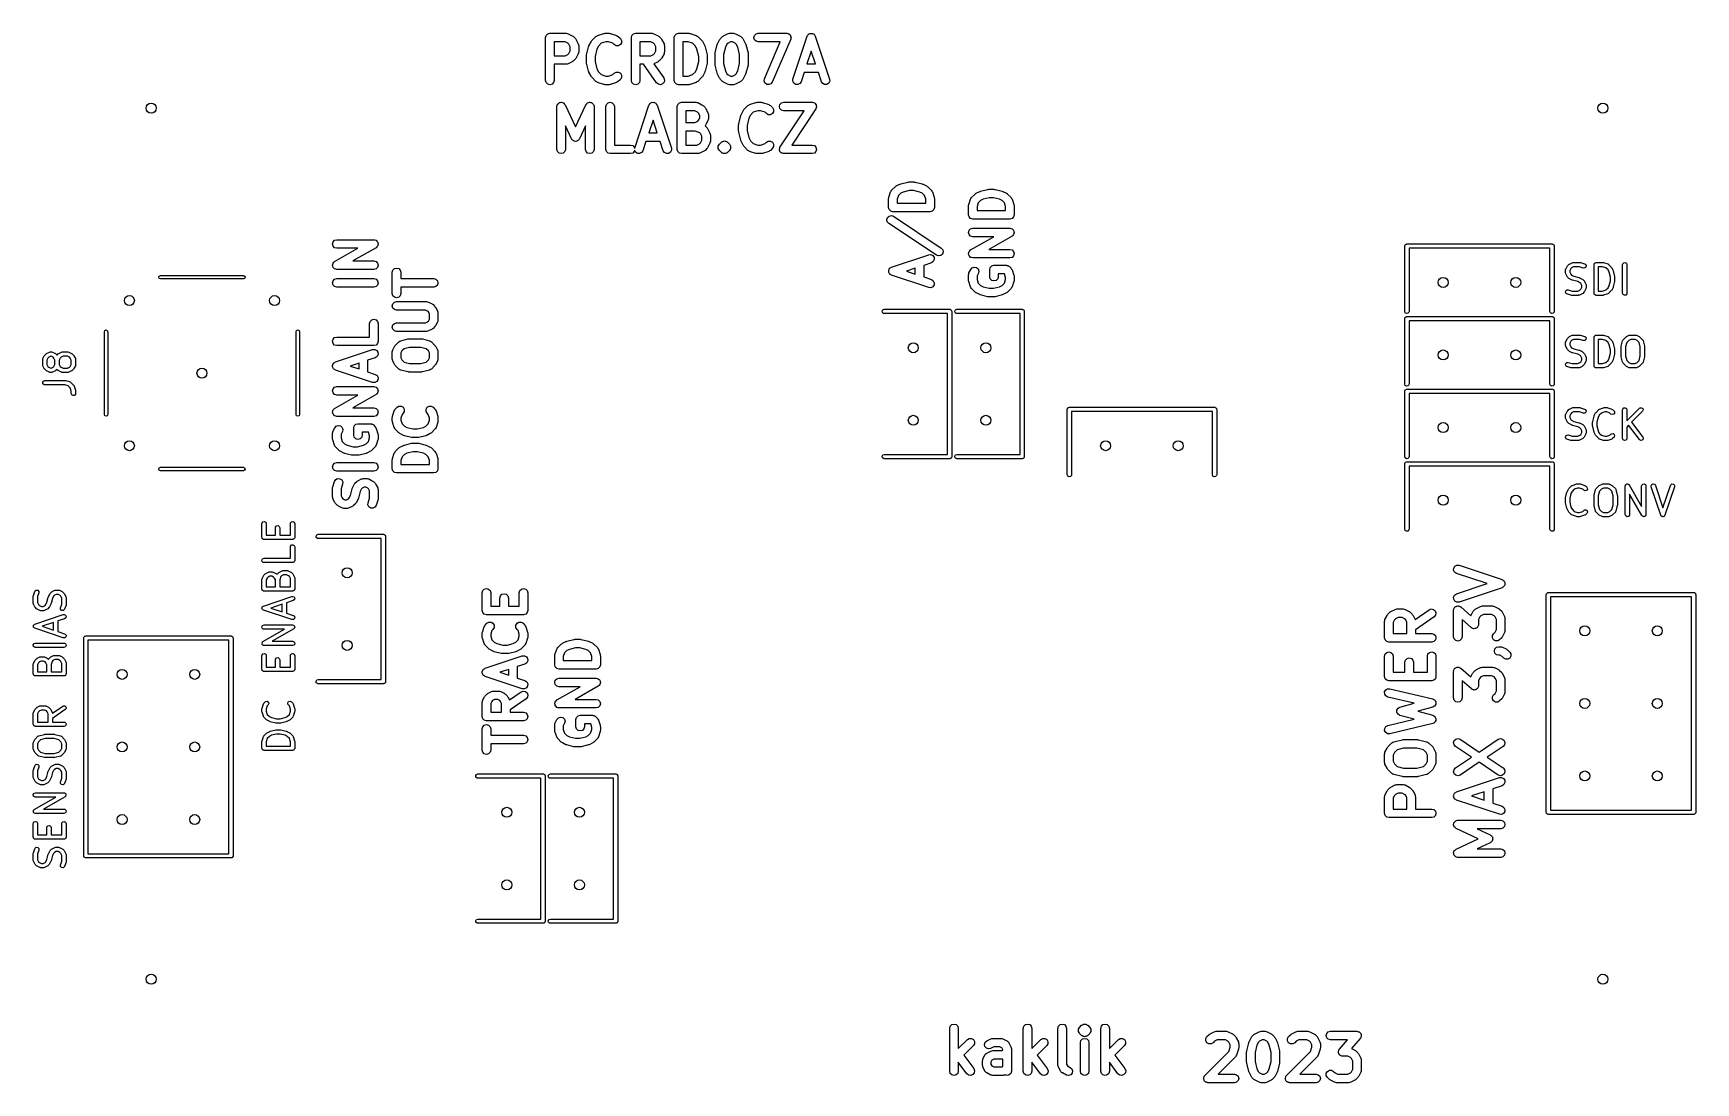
# Model space of a CAD drawing. Extents: x 0.24 to 2.53, y 0.26 to 1.7.
import ezdxf

# ---------------------------------------------------------------- set-up
doc = ezdxf.new("R2010")
doc.units = 0
doc.header["$MEASUREMENT"] = 0
doc.layers.add('BLACK', color=7, linetype='CONTINUOUS')

msp = doc.modelspace()

# ---------------------------------------------------------------- linework, layer by layer
at = {"layer": 'BLACK', "linetype": 'CONTINUOUS'}
for p, q in [((0.943493, 1.69735), (0.944284, 1.7003)), ((0.943493, 1.63829), (0.943493, 1.69735)), ((0.944284, 1.7003), (0.946445, 1.70246)), ((0.946445, 1.70246), (0.949398, 1.70325)), ((0.949398, 1.70325), (0.971895, 1.70325)), ((0.971895, 1.70325), (0.973206, 1.7029)), ((0.973206, 1.7029), (0.974536, 1.70263)), ((0.974536, 1.70263), (0.980161, 1.69982)), ((0.980161, 1.69982), (0.980872, 1.69919)), ((0.980872, 1.69919), (0.981695, 1.69871)), ((0.981695, 1.69871), (0.984508, 1.6959)), ((0.984508, 1.6959), (0.984983, 1.69508)), ((0.984983, 1.69508), (0.985614, 1.69437)), ((1.00709, 1.69309), (1.01271, 1.69871)), ((1.01271, 1.69871), (1.01389, 1.69939)), ((1.01389, 1.69939), (1.01502, 1.70014)), ((1.01502, 1.70014), (1.02346, 1.70295)), ((1.02346, 1.70295), (1.02441, 1.70301)), ((1.02441, 1.70301), (1.02533, 1.70325)), ((1.02533, 1.70325), (1.03095, 1.70325)), ((1.03095, 1.70325), (1.03187, 1.70301)), ((1.03187, 1.70301), (1.03282, 1.70295)), ((1.03282, 1.70295), (1.04125, 1.70014)), ((1.04125, 1.70014), (1.04239, 1.69939)), ((1.04239, 1.69939), (1.04356, 1.69871)), ((1.04356, 1.69871), (1.04637, 1.6959)), ((1.04637, 1.6959), (1.0479, 1.69325)), ((1.0616, 1.69735), (1.06239, 1.7003)), ((1.0616, 1.63829), (1.0616, 1.69735)), ((1.06239, 1.7003), (1.06456, 1.70246)), ((1.06456, 1.70246), (1.06751, 1.70325)), ((1.06751, 1.70325), (1.09001, 1.70325)), ((1.09001, 1.70325), (1.09132, 1.7029)), ((1.09132, 1.7029), (1.09265, 1.70263)), ((1.09265, 1.70263), (1.09827, 1.69982)), ((1.09827, 1.69982), (1.09898, 1.69919)), ((1.09898, 1.69919), (1.09981, 1.69871)), ((1.09981, 1.69871), (1.10262, 1.6959)), ((1.10262, 1.6959), (1.10309, 1.69508)), ((1.10309, 1.69508), (1.10372, 1.69437)), ((1.12066, 1.69735), (1.12145, 1.7003)), ((1.12066, 1.63829), (1.12066, 1.69735)), ((1.12145, 1.7003), (1.12361, 1.70246)), ((1.12361, 1.70246), (1.12656, 1.70325)), ((1.12656, 1.70325), (1.14062, 1.70325)), ((1.14062, 1.70325), (1.14154, 1.70301)), ((1.14154, 1.70301), (1.14249, 1.70295)), ((1.14249, 1.70295), (1.15093, 1.70014)), ((1.15093, 1.70014), (1.15206, 1.69939)), ((1.15206, 1.69939), (1.15324, 1.69871)), ((1.15324, 1.69871), (1.15886, 1.69309)), ((1.18315, 1.69437), (1.18378, 1.69508)), ((1.18378, 1.69508), (1.18426, 1.6959)), ((1.18426, 1.6959), (1.18707, 1.69871)), ((1.18707, 1.69871), (1.18789, 1.69919)), ((1.18789, 1.69919), (1.1886, 1.69982)), ((1.1886, 1.69982), (1.19423, 1.70263)), ((1.19423, 1.70263), (1.19556, 1.7029)), ((1.19556, 1.7029), (1.19687, 1.70325)), ((1.19687, 1.70325), (1.20249, 1.70325)), ((1.20249, 1.70325), (1.2038, 1.7029)), ((1.2038, 1.7029), (1.20513, 1.70263)), ((1.20513, 1.70263), (1.21076, 1.69982)), ((1.21076, 1.69982), (1.21147, 1.69919)), ((1.21147, 1.69919), (1.21229, 1.69871)), ((1.21229, 1.69871), (1.2151, 1.6959)), ((1.2151, 1.6959), (1.21558, 1.69508)), ((1.21558, 1.69508), (1.21621, 1.69437)), ((1.23033, 1.69735), (1.23112, 1.7003)), ((1.23112, 1.6944), (1.23033, 1.69735)), ((1.23112, 1.7003), (1.23328, 1.70246)), ((1.23328, 1.70246), (1.23624, 1.70325)), ((1.23624, 1.70325), (1.27561, 1.70325)), ((1.28104, 1.69502), (1.25573, 1.63597)), ((1.27561, 1.70325), (1.27676, 1.70295)), ((1.27676, 1.70295), (1.27793, 1.70278)), ((1.27793, 1.70278), (1.27821, 1.70256)), ((1.27821, 1.70256), (1.27856, 1.70246)), ((1.27856, 1.70246), (1.2794, 1.70162)), ((1.2794, 1.70162), (1.28034, 1.70089)), ((1.28034, 1.70089), (1.28047, 1.70056)), ((1.28047, 1.70056), (1.28072, 1.7003)), ((1.28072, 1.7003), (1.28103, 1.69915)), ((1.28103, 1.69915), (1.28147, 1.69805)), ((1.28121, 1.6962), (1.28104, 1.69502)), ((1.28151, 1.69735), (1.28121, 1.6962)), ((1.28147, 1.69805), (1.28142, 1.69769)), ((1.28142, 1.69769), (1.28151, 1.69735)), ((1.28407, 1.64016), (1.30375, 1.69922)), ((1.30375, 1.69922), (1.3044, 1.70021)), ((1.3044, 1.70021), (1.30493, 1.70127)), ((1.30493, 1.70127), (1.30524, 1.70147)), ((1.30524, 1.70147), (1.30544, 1.70177)), ((1.30544, 1.70177), (1.3065, 1.7023)), ((1.3065, 1.7023), (1.30749, 1.70295)), ((1.30749, 1.70295), (1.30785, 1.70297)), ((1.30785, 1.70297), (1.30817, 1.70313)), ((1.30817, 1.70313), (1.30935, 1.70306)), ((1.30935, 1.70306), (1.31054, 1.70313)), ((1.31054, 1.70313), (1.31086, 1.70297)), ((1.31086, 1.70297), (1.31122, 1.70295)), ((1.31122, 1.70295), (1.31221, 1.7023)), ((1.31221, 1.7023), (1.31327, 1.70177)), ((1.31327, 1.70177), (1.31347, 1.70147)), ((1.31347, 1.70147), (1.31377, 1.70127)), ((1.31377, 1.70127), (1.3143, 1.70021)), ((1.3143, 1.70021), (1.31496, 1.69922)), ((1.31496, 1.69922), (1.33464, 1.64016)), ((0.970501, 1.69144), (0.955304, 1.69144)), ((0.955304, 1.69144), (0.955304, 1.67232)), ((0.955304, 1.67232), (0.970501, 1.67232)), ((0.974022, 1.68968), (0.970501, 1.69144)), ((0.970501, 1.67232), (0.974021, 1.67408)), ((0.974021, 1.67408), (0.975478, 1.67554)), ((0.975478, 1.68823), (0.974022, 1.68968)), ((0.977238, 1.68471), (0.975478, 1.68823)), ((0.975478, 1.67554), (0.977238, 1.67906)), ((0.977238, 1.67906), (0.977238, 1.68471)), ((0.985614, 1.69437), (0.988426, 1.68874)), ((0.988426, 1.67502), (0.985614, 1.6694)), ((0.988426, 1.68874), (0.988698, 1.68741)), ((0.988698, 1.67635), (0.988426, 1.67502)), ((0.988698, 1.68741), (0.989049, 1.6861)), ((0.989049, 1.67766), (0.988698, 1.67635)), ((0.989049, 1.6861), (0.989049, 1.67766)), ((0.999736, 1.67204), (0.999924, 1.67274)), ((0.999736, 1.6636), (0.999736, 1.67204)), ((0.999912, 1.67347), (1.00272, 1.68472)), ((0.999924, 1.67274), (0.999912, 1.67347)), ((1.00272, 1.68472), (1.00304, 1.68529)), ((1.00304, 1.68529), (1.00317, 1.68593)), ((1.00317, 1.68593), (1.00598, 1.69155)), ((1.00598, 1.69155), (1.00661, 1.69227)), ((1.00661, 1.69227), (1.00709, 1.69309)), ((1.01403, 1.68123), (1.01155, 1.67131)), ((1.01612, 1.68541), (1.01403, 1.68123)), ((1.02008, 1.68938), (1.01612, 1.68541)), ((1.02628, 1.69144), (1.02008, 1.68938)), ((1.02999, 1.69144), (1.02628, 1.69144)), ((1.0362, 1.68938), (1.02999, 1.69144)), ((1.03802, 1.68755), (1.0362, 1.68938)), ((1.04067, 1.68602), (1.03802, 1.68755)), ((1.04373, 1.68602), (1.04067, 1.68602)), ((1.04637, 1.68755), (1.04373, 1.68602)), ((1.0479, 1.6902), (1.04637, 1.68755)), ((1.0479, 1.69325), (1.0479, 1.6902)), ((1.08861, 1.69144), (1.07341, 1.69144)), ((1.07341, 1.69144), (1.07341, 1.67232)), ((1.07341, 1.67232), (1.08861, 1.67232)), ((1.09213, 1.68968), (1.08861, 1.69144)), ((1.08861, 1.67232), (1.09213, 1.67408)), ((1.09359, 1.68823), (1.09213, 1.68968)), ((1.09213, 1.67408), (1.09359, 1.67554)), ((1.09535, 1.68471), (1.09359, 1.68823)), ((1.09359, 1.67554), (1.09535, 1.67906)), ((1.09535, 1.67906), (1.09535, 1.68471)), ((1.10372, 1.69437), (1.10654, 1.68874)), ((1.10654, 1.67502), (1.10372, 1.6694)), ((1.10654, 1.68874), (1.10681, 1.68741)), ((1.10681, 1.67635), (1.10654, 1.67502)), ((1.10681, 1.68741), (1.10716, 1.6861)), ((1.10716, 1.67766), (1.10681, 1.67635)), ((1.10716, 1.6861), (1.10716, 1.67766)), ((1.13967, 1.69144), (1.13247, 1.69144)), ((1.13247, 1.69144), (1.13247, 1.6442)), ((1.14587, 1.68938), (1.13967, 1.69144)), ((1.14983, 1.68541), (1.14587, 1.68938)), ((1.15193, 1.68123), (1.14983, 1.68541)), ((1.1544, 1.67131), (1.15193, 1.68123)), ((1.15886, 1.69309), (1.15934, 1.69227)), ((1.15934, 1.69227), (1.15997, 1.69155)), ((1.15997, 1.69155), (1.16278, 1.68593)), ((1.16278, 1.68593), (1.16291, 1.68529)), ((1.16291, 1.68529), (1.16323, 1.68472)), ((1.16323, 1.68472), (1.16604, 1.67347)), ((1.16604, 1.67347), (1.16603, 1.67274)), ((1.16603, 1.67274), (1.16621, 1.67204)), ((1.16621, 1.67204), (1.16621, 1.6636)), ((1.1769, 1.67485), (1.17709, 1.67556)), ((1.1769, 1.66079), (1.1769, 1.67485)), ((1.17708, 1.67628), (1.17989, 1.68753)), ((1.17709, 1.67556), (1.17708, 1.67628)), ((1.17989, 1.68753), (1.18021, 1.6881)), ((1.18021, 1.6881), (1.18034, 1.68874)), ((1.18034, 1.68874), (1.18315, 1.69437)), ((1.19119, 1.68404), (1.18871, 1.67413)), ((1.18871, 1.67413), (1.18871, 1.66152)), ((1.19328, 1.68823), (1.19119, 1.68404)), ((1.19474, 1.68968), (1.19328, 1.68823)), ((1.19826, 1.69144), (1.19474, 1.68968)), ((1.2011, 1.69144), (1.19826, 1.69144)), ((1.20462, 1.68968), (1.2011, 1.69144)), ((1.20607, 1.68823), (1.20462, 1.68968)), ((1.20817, 1.68404), (1.20607, 1.68823)), ((1.21065, 1.67413), (1.20817, 1.68404)), ((1.21065, 1.66152), (1.21065, 1.67413)), ((1.21621, 1.69437), (1.21902, 1.68874)), ((1.21902, 1.68874), (1.21915, 1.6881)), ((1.21915, 1.6881), (1.21947, 1.68753)), ((1.21947, 1.68753), (1.22228, 1.67628)), ((1.22228, 1.67628), (1.22227, 1.67556)), ((1.22227, 1.67556), (1.22246, 1.67485)), ((1.22246, 1.67485), (1.22246, 1.66079)), ((1.23328, 1.69223), (1.23112, 1.6944)), ((1.23624, 1.69144), (1.23328, 1.69223)), ((1.26665, 1.69144), (1.23624, 1.69144)), ((1.24487, 1.64062), (1.26665, 1.69144)), ((1.30935, 1.67867), (1.30349, 1.66107)), ((1.31522, 1.66107), (1.30935, 1.67867)), ((0.971895, 1.66051), (0.955304, 1.66051)), ((0.955304, 1.66051), (0.955304, 1.63829)), ((0.973207, 1.66086), (0.971895, 1.66051)), ((0.974536, 1.66113), (0.973207, 1.66086)), ((0.980161, 1.66395), (0.974536, 1.66113)), ((0.980872, 1.66458), (0.980161, 1.66395)), ((0.981696, 1.66505), (0.980872, 1.66458)), ((0.984508, 1.66786), (0.981696, 1.66505)), ((0.984983, 1.66869), (0.984508, 1.66786)), ((0.985614, 1.6694), (0.984983, 1.66869)), ((0.999924, 1.6629), (0.999736, 1.6636)), ((0.999912, 1.66217), (0.999924, 1.6629)), ((1.00272, 1.65092), (0.999912, 1.66217)), ((1.00304, 1.65035), (1.00272, 1.65092)), ((1.00317, 1.64971), (1.00304, 1.65035)), ((1.00598, 1.64409), (1.00317, 1.64971)), ((1.01155, 1.67131), (1.01155, 1.66433)), ((1.01155, 1.66433), (1.01403, 1.65442)), ((1.01403, 1.65442), (1.01612, 1.65023)), ((1.01612, 1.65023), (1.02008, 1.64627)), ((1.03802, 1.64809), (1.04067, 1.64962)), ((1.04067, 1.64962), (1.04373, 1.64962)), ((1.04373, 1.64962), (1.04637, 1.64809)), ((1.07849, 1.66051), (1.07341, 1.66051)), ((1.07341, 1.66051), (1.07341, 1.63829)), ((1.09642, 1.63491), (1.07849, 1.66051)), ((1.09265, 1.66113), (1.0925, 1.6611)), ((1.0925, 1.6611), (1.10609, 1.64168)), ((1.09827, 1.66395), (1.09265, 1.66113)), ((1.09898, 1.66458), (1.09827, 1.66395)), ((1.09981, 1.66505), (1.09898, 1.66458)), ((1.10262, 1.66786), (1.09981, 1.66505)), ((1.10309, 1.66869), (1.10262, 1.66786)), ((1.10372, 1.6694), (1.10309, 1.66869)), ((1.14587, 1.64627), (1.14983, 1.65023)), ((1.14983, 1.65023), (1.15193, 1.65442)), ((1.15193, 1.65442), (1.1544, 1.66433)), ((1.1544, 1.66433), (1.1544, 1.67131)), ((1.16278, 1.64971), (1.15997, 1.64409)), ((1.16291, 1.65035), (1.16278, 1.64971)), ((1.16323, 1.65092), (1.16291, 1.65035)), ((1.16604, 1.66217), (1.16323, 1.65092)), ((1.16621, 1.6636), (1.16603, 1.6629)), ((1.16603, 1.6629), (1.16604, 1.66217)), ((1.17709, 1.66009), (1.1769, 1.66079)), ((1.17708, 1.65936), (1.17709, 1.66009)), ((1.17989, 1.64811), (1.17708, 1.65936)), ((1.18871, 1.66152), (1.19119, 1.6516)), ((1.19119, 1.6516), (1.19328, 1.64742)), ((1.20607, 1.64742), (1.20817, 1.6516)), ((1.20817, 1.6516), (1.21065, 1.66152)), ((1.22228, 1.65936), (1.21947, 1.64811)), ((1.22246, 1.66079), (1.22227, 1.66009)), ((1.22227, 1.66009), (1.22228, 1.65936)), ((1.29955, 1.64926), (1.29527, 1.63643)), ((1.31916, 1.64926), (1.29955, 1.64926)), ((1.30349, 1.66107), (1.31522, 1.66107)), ((1.32344, 1.63643), (1.31916, 1.64926)), ((0.944284, 1.63534), (0.943493, 1.63829)), ((0.946445, 1.63318), (0.944284, 1.63534)), ((0.949398, 1.63239), (0.946445, 1.63318)), ((0.952351, 1.63318), (0.949398, 1.63239)), ((0.954513, 1.63534), (0.952351, 1.63318)), ((0.955304, 1.63829), (0.954513, 1.63534)), ((1.00661, 1.64338), (1.00598, 1.64409)), ((1.00709, 1.64255), (1.00661, 1.64338)), ((1.01271, 1.63693), (1.00709, 1.64255)), ((1.01389, 1.63625), (1.01271, 1.63693)), ((1.01502, 1.6355), (1.01389, 1.63625)), ((1.02346, 1.63269), (1.01502, 1.6355)), ((1.02008, 1.64627), (1.02628, 1.6442)), ((1.02441, 1.63263), (1.02346, 1.63269)), ((1.02533, 1.63239), (1.02441, 1.63263)), ((1.03095, 1.63239), (1.02533, 1.63239)), ((1.02628, 1.6442), (1.02999, 1.6442)), ((1.02999, 1.6442), (1.0362, 1.64627)), ((1.03187, 1.63263), (1.03095, 1.63239)), ((1.03282, 1.63269), (1.03187, 1.63263)), ((1.04125, 1.6355), (1.03282, 1.63269)), ((1.0362, 1.64627), (1.03802, 1.64809)), ((1.04239, 1.63625), (1.04125, 1.6355)), ((1.04356, 1.63693), (1.04239, 1.63625)), ((1.04637, 1.63974), (1.04356, 1.63693)), ((1.04637, 1.64809), (1.0479, 1.64545)), ((1.0479, 1.64239), (1.04637, 1.63974)), ((1.0479, 1.64545), (1.0479, 1.64239)), ((1.06239, 1.63534), (1.0616, 1.63829)), ((1.06456, 1.63318), (1.06239, 1.63534)), ((1.06751, 1.63239), (1.06456, 1.63318)), ((1.07046, 1.63318), (1.06751, 1.63239)), ((1.07262, 1.63534), (1.07046, 1.63318)), ((1.07341, 1.63829), (1.07262, 1.63534)), ((1.09876, 1.63294), (1.09642, 1.63491)), ((1.10177, 1.63241), (1.09876, 1.63294)), ((1.10464, 1.63346), (1.10177, 1.63241)), ((1.10661, 1.6358), (1.10464, 1.63346)), ((1.10609, 1.64168), (1.10714, 1.63881)), ((1.10714, 1.63881), (1.10661, 1.6358)), ((1.12145, 1.63534), (1.12066, 1.63829)), ((1.12361, 1.63318), (1.12145, 1.63534)), ((1.12656, 1.63239), (1.12361, 1.63318)), ((1.14062, 1.63239), (1.12656, 1.63239)), ((1.13247, 1.6442), (1.13967, 1.6442)), ((1.13967, 1.6442), (1.14587, 1.64627)), ((1.14154, 1.63263), (1.14062, 1.63239)), ((1.14249, 1.63269), (1.14154, 1.63263)), ((1.15093, 1.6355), (1.14249, 1.63269)), ((1.15206, 1.63625), (1.15093, 1.6355)), ((1.15324, 1.63693), (1.15206, 1.63625)), ((1.15886, 1.64255), (1.15324, 1.63693)), ((1.15934, 1.64338), (1.15886, 1.64255)), ((1.15997, 1.64409), (1.15934, 1.64338)), ((1.18021, 1.64754), (1.17989, 1.64811)), ((1.18034, 1.6469), (1.18021, 1.64754)), ((1.18315, 1.64128), (1.18034, 1.6469)), ((1.18378, 1.64057), (1.18315, 1.64128)), ((1.18426, 1.63974), (1.18378, 1.64057)), ((1.18707, 1.63693), (1.18426, 1.63974)), ((1.18789, 1.63646), (1.18707, 1.63693)), ((1.1886, 1.63582), (1.18789, 1.63646)), ((1.19423, 1.63301), (1.1886, 1.63582)), ((1.19328, 1.64742), (1.19474, 1.64596)), ((1.19556, 1.63274), (1.19423, 1.63301)), ((1.19474, 1.64596), (1.19826, 1.6442)), ((1.19687, 1.63239), (1.19556, 1.63274)), ((1.20249, 1.63239), (1.19687, 1.63239)), ((1.19826, 1.6442), (1.2011, 1.6442)), ((1.2011, 1.6442), (1.20462, 1.64596)), ((1.2038, 1.63274), (1.20249, 1.63239)), ((1.20513, 1.63301), (1.2038, 1.63274)), ((1.20462, 1.64596), (1.20607, 1.64742)), ((1.21076, 1.63582), (1.20513, 1.63301)), ((1.21147, 1.63646), (1.21076, 1.63582)), ((1.21229, 1.63693), (1.21147, 1.63646)), ((1.2151, 1.63974), (1.21229, 1.63693)), ((1.21558, 1.64057), (1.2151, 1.63974)), ((1.21621, 1.64128), (1.21558, 1.64057)), ((1.21902, 1.6469), (1.21621, 1.64128)), ((1.21915, 1.64754), (1.21902, 1.6469)), ((1.21947, 1.64811), (1.21915, 1.64754)), ((1.24443, 1.63759), (1.24487, 1.64062)), ((1.24557, 1.63476), (1.24443, 1.63759)), ((1.24797, 1.63287), (1.24557, 1.63476)), ((1.251, 1.63243), (1.24797, 1.63287)), ((1.25384, 1.63357), (1.251, 1.63243)), ((1.25573, 1.63597), (1.25384, 1.63357)), ((1.28388, 1.63711), (1.28407, 1.64016)), ((1.28525, 1.63438), (1.28388, 1.63711)), ((1.2878, 1.63269), (1.28525, 1.63438)), ((1.29085, 1.63251), (1.2878, 1.63269)), ((1.29359, 1.63388), (1.29085, 1.63251)), ((1.29527, 1.63643), (1.29359, 1.63388)), ((1.32512, 1.63388), (1.32344, 1.63643)), ((1.32785, 1.63251), (1.32512, 1.63388)), ((1.33091, 1.63269), (1.32785, 1.63251)), ((1.33346, 1.63438), (1.33091, 1.63269)), ((1.33482, 1.63711), (1.33346, 1.63438)), ((1.33464, 1.64016), (1.33482, 1.63711)), ((0.958982, 1.60286), (0.959419, 1.60407)), ((0.959419, 1.60407), (0.959751, 1.6053)), ((0.959751, 1.6053), (0.959937, 1.60549)), ((0.959937, 1.60549), (0.960026, 1.60574)), ((0.960026, 1.60574), (0.961007, 1.60656)), ((0.961007, 1.60656), (0.961912, 1.60746)), ((0.961912, 1.60746), (0.962166, 1.60753)), ((0.962166, 1.60753), (0.962368, 1.6077)), ((0.962368, 1.6077), (0.963628, 1.60792)), ((0.963628, 1.60792), (0.964865, 1.60825)), ((0.964865, 1.60825), (0.965119, 1.60819)), ((0.965119, 1.60819), (0.965378, 1.60823)), ((0.965378, 1.60823), (0.966581, 1.6078)), ((0.966581, 1.6078), (0.967818, 1.60746)), ((0.967818, 1.60746), (0.968004, 1.60728)), ((0.968004, 1.60728), (0.968251, 1.60719)), ((0.968251, 1.60719), (0.969074, 1.60621)), ((0.969074, 1.60621), (0.969979, 1.6053)), ((0.969979, 1.6053), (0.970047, 1.60505)), ((0.970047, 1.60505), (0.970216, 1.60485)), ((0.970216, 1.60485), (0.98455, 1.57413)), ((0.98455, 1.57413), (0.998884, 1.60485)), ((0.998884, 1.60485), (0.999053, 1.60505)), ((0.999053, 1.60505), (0.999121, 1.6053)), ((0.999121, 1.6053), (1.00003, 1.60621)), ((1.00003, 1.60621), (1.00085, 1.60719)), ((1.00085, 1.60719), (1.0011, 1.60728)), ((1.0011, 1.60728), (1.00128, 1.60746)), ((1.00128, 1.60746), (1.00252, 1.60779)), ((1.00252, 1.60779), (1.00372, 1.60823)), ((1.00372, 1.60823), (1.00398, 1.60819)), ((1.00398, 1.60819), (1.00424, 1.60825)), ((1.00424, 1.60825), (1.00547, 1.60792)), ((1.00547, 1.60792), (1.00673, 1.6077)), ((1.00673, 1.6077), (1.00693, 1.60753)), ((1.00693, 1.60753), (1.00719, 1.60746)), ((1.00719, 1.60746), (1.00809, 1.60656)), ((1.00809, 1.60656), (1.00907, 1.60574)), ((1.00907, 1.60574), (1.00916, 1.60549)), ((1.00916, 1.60549), (1.00935, 1.6053)), ((1.00935, 1.6053), (1.00968, 1.60407)), ((1.00968, 1.60407), (1.01012, 1.60286)), ((1.02645, 1.60235), (1.02724, 1.6053)), ((1.02724, 1.6053), (1.0294, 1.60746)), ((1.0294, 1.60746), (1.03236, 1.60825)), ((1.03236, 1.60825), (1.03531, 1.60746)), ((1.03531, 1.60746), (1.03747, 1.6053)), ((1.03747, 1.6053), (1.03826, 1.60235)), ((1.06612, 1.54516), (1.08581, 1.60422)), ((1.08581, 1.60422), (1.08646, 1.60521)), ((1.08646, 1.60521), (1.08699, 1.60627)), ((1.08699, 1.60627), (1.08729, 1.60647)), ((1.08729, 1.60647), (1.08749, 1.60677)), ((1.08749, 1.60677), (1.08855, 1.6073)), ((1.08855, 1.6073), (1.08954, 1.60795)), ((1.08954, 1.60795), (1.0899, 1.60797)), ((1.0899, 1.60797), (1.09023, 1.60813)), ((1.09023, 1.60813), (1.09141, 1.60806)), ((1.09141, 1.60806), (1.0926, 1.60813)), ((1.0926, 1.60813), (1.09292, 1.60797)), ((1.09292, 1.60797), (1.09328, 1.60795)), ((1.09328, 1.60795), (1.09427, 1.6073)), ((1.09427, 1.6073), (1.09533, 1.60677)), ((1.09533, 1.60677), (1.09553, 1.60647)), ((1.09553, 1.60647), (1.09583, 1.60627)), ((1.09583, 1.60627), (1.09636, 1.60521)), ((1.09636, 1.60521), (1.09701, 1.60422)), ((1.09701, 1.60422), (1.1167, 1.54516)), ((1.12488, 1.60235), (1.12567, 1.6053)), ((1.12567, 1.6053), (1.12783, 1.60746)), ((1.12783, 1.60746), (1.13078, 1.60825)), ((1.13078, 1.60825), (1.15047, 1.60825)), ((1.15047, 1.60825), (1.15178, 1.6079)), ((1.15178, 1.6079), (1.15311, 1.60763)), ((1.15311, 1.60763), (1.15873, 1.60482)), ((1.15873, 1.60482), (1.15944, 1.60419)), ((1.15944, 1.60419), (1.16027, 1.60371)), ((1.16027, 1.60371), (1.16308, 1.6009)), ((1.21659, 1.59809), (1.22222, 1.60371)), ((1.22222, 1.60371), (1.22339, 1.60439)), ((1.22339, 1.60439), (1.22453, 1.60514)), ((1.22453, 1.60514), (1.23296, 1.60795)), ((1.23296, 1.60795), (1.23391, 1.60801)), ((1.23391, 1.60801), (1.23483, 1.60825)), ((1.23483, 1.60825), (1.24046, 1.60825)), ((1.24046, 1.60825), (1.24137, 1.60801)), ((1.24137, 1.60801), (1.24232, 1.60795)), ((1.24232, 1.60795), (1.25076, 1.60514)), ((1.25076, 1.60514), (1.25189, 1.60439)), ((1.25189, 1.60439), (1.25307, 1.60371)), ((1.25307, 1.60371), (1.25588, 1.6009)), ((1.26548, 1.60235), (1.26627, 1.6053)), ((1.26627, 1.6053), (1.26844, 1.60746)), ((1.26844, 1.60746), (1.27139, 1.60825)), ((1.27139, 1.60825), (1.31076, 1.60825)), ((1.31076, 1.60825), (1.31095, 1.6082)), ((1.31095, 1.6082), (1.31114, 1.60824)), ((1.31114, 1.60824), (1.31241, 1.60781)), ((1.31241, 1.60781), (1.31371, 1.60746)), ((1.31371, 1.60746), (1.31385, 1.60733)), ((1.31385, 1.60733), (1.31404, 1.60726)), ((1.31404, 1.60726), (1.31492, 1.60625)), ((1.31492, 1.60625), (1.31587, 1.6053)), ((1.31587, 1.6053), (1.31592, 1.60511)), ((1.31592, 1.60511), (1.31605, 1.60497)), ((1.31605, 1.60497), (1.31632, 1.60365)), ((1.31632, 1.60365), (1.31666, 1.60235)), ((0.958959, 1.60235), (0.959028, 1.6026)), ((0.958959, 1.54329), (0.958959, 1.60235)), ((0.959028, 1.6026), (0.958982, 1.60286)), ((1.01012, 1.60286), (1.01007, 1.6026)), ((1.01007, 1.6026), (1.01014, 1.60235)), ((1.01014, 1.60235), (1.01014, 1.54329)), ((1.02645, 1.54329), (1.02645, 1.60235)), ((1.03826, 1.60235), (1.03826, 1.5492)), ((1.09141, 1.58367), (1.08554, 1.56607)), ((1.09728, 1.56607), (1.09141, 1.58367)), ((1.12488, 1.54329), (1.12488, 1.60235)), ((1.14907, 1.59644), (1.13669, 1.59644)), ((1.13669, 1.59644), (1.13669, 1.58013)), ((1.15259, 1.59468), (1.14907, 1.59644)), ((1.14907, 1.58013), (1.15259, 1.58189)), ((1.15405, 1.59323), (1.15259, 1.59468)), ((1.15259, 1.58189), (1.15405, 1.58335)), ((1.15581, 1.58971), (1.15405, 1.59323)), ((1.15405, 1.58335), (1.15581, 1.58687)), ((1.15581, 1.58687), (1.15581, 1.58971)), ((1.16308, 1.6009), (1.16355, 1.60008)), ((1.16355, 1.60008), (1.16419, 1.59937)), ((1.16419, 1.59937), (1.167, 1.59374)), ((1.167, 1.58284), (1.16419, 1.57721)), ((1.167, 1.59374), (1.16727, 1.59241)), ((1.16727, 1.58417), (1.167, 1.58284)), ((1.16727, 1.59241), (1.16762, 1.5911)), ((1.16762, 1.58548), (1.16727, 1.58417)), ((1.16762, 1.5911), (1.16762, 1.58548)), ((1.20942, 1.57847), (1.21223, 1.58972)), ((1.21223, 1.58972), (1.21255, 1.59029)), ((1.21255, 1.59029), (1.21268, 1.59093)), ((1.21268, 1.59093), (1.21549, 1.59655)), ((1.21549, 1.59655), (1.21612, 1.59727)), ((1.21612, 1.59727), (1.21659, 1.59809)), ((1.22353, 1.58623), (1.22105, 1.57631)), ((1.22562, 1.59041), (1.22353, 1.58623)), ((1.22958, 1.59438), (1.22562, 1.59041)), ((1.23579, 1.59644), (1.22958, 1.59438)), ((1.2395, 1.59644), (1.23579, 1.59644)), ((1.2457, 1.59438), (1.2395, 1.59644)), ((1.24753, 1.59255), (1.2457, 1.59438)), ((1.25018, 1.59102), (1.24753, 1.59255)), ((1.25323, 1.59102), (1.25018, 1.59102)), ((1.25588, 1.59255), (1.25323, 1.59102)), ((1.25588, 1.6009), (1.25741, 1.59825)), ((1.25741, 1.5952), (1.25588, 1.59255)), ((1.25741, 1.59825), (1.25741, 1.5952)), ((1.26627, 1.5994), (1.26548, 1.60235)), ((1.26844, 1.59723), (1.26627, 1.5994)), ((1.26648, 1.54657), (1.29972, 1.59644)), ((1.27139, 1.59644), (1.26844, 1.59723)), ((1.29972, 1.59644), (1.27139, 1.59644)), ((1.31567, 1.59907), (1.28242, 1.5492)), ((1.31574, 1.59926), (1.31567, 1.59907)), ((1.31587, 1.5994), (1.31574, 1.59926)), ((1.31622, 1.6007), (1.31587, 1.5994)), ((1.31665, 1.60197), (1.31622, 1.6007)), ((1.31666, 1.60235), (1.31661, 1.60216)), ((1.31661, 1.60216), (1.31665, 1.60197)), ((0.979199, 1.55767), (0.970771, 1.57573)), ((0.970771, 1.57573), (0.970771, 1.54329)), ((0.979534, 1.55727), (0.979199, 1.55767)), ((0.989901, 1.55767), (0.989567, 1.55727)), ((0.99833, 1.57573), (0.989901, 1.55767)), ((0.99833, 1.54329), (0.99833, 1.57573)), ((1.08554, 1.56607), (1.09728, 1.56607)), ((1.13669, 1.58013), (1.14907, 1.58013)), ((1.14951, 1.56832), (1.13669, 1.56832)), ((1.13669, 1.56832), (1.13669, 1.5492)), ((1.15571, 1.56625), (1.14951, 1.56832)), ((1.15686, 1.56511), (1.15571, 1.56625)), ((1.15862, 1.56159), (1.15686, 1.56511)), ((1.15862, 1.55594), (1.15862, 1.56159)), ((1.16308, 1.57568), (1.16303, 1.57562)), ((1.16303, 1.57562), (1.16308, 1.57559)), ((1.16355, 1.5765), (1.16308, 1.57568)), ((1.16308, 1.57559), (1.16589, 1.57278)), ((1.16419, 1.57721), (1.16355, 1.5765)), ((1.16589, 1.57278), (1.16637, 1.57196)), ((1.16637, 1.57196), (1.167, 1.57124)), ((1.167, 1.57124), (1.16981, 1.56562)), ((1.16981, 1.56562), (1.17008, 1.56429)), ((1.17008, 1.56429), (1.17043, 1.56298)), ((1.17043, 1.56298), (1.17043, 1.55454)), ((1.20924, 1.57704), (1.20943, 1.57774)), ((1.20924, 1.5686), (1.20924, 1.57704)), ((1.20943, 1.5679), (1.20924, 1.5686)), ((1.20943, 1.57774), (1.20942, 1.57847)), ((1.20942, 1.56717), (1.20943, 1.5679)), ((1.21223, 1.55592), (1.20942, 1.56717)), ((1.22105, 1.57631), (1.22105, 1.56933)), ((1.22105, 1.56933), (1.22353, 1.55942)), ((1.22353, 1.55942), (1.22562, 1.55523)), ((0.959751, 1.54034), (0.958959, 1.54329)), ((0.961912, 1.53818), (0.959751, 1.54034)), ((0.964865, 1.53739), (0.961912, 1.53818)), ((0.967818, 1.53818), (0.964865, 1.53739)), ((0.969979, 1.54034), (0.967818, 1.53818)), ((0.970771, 1.54329), (0.969979, 1.54034)), ((0.979712, 1.55678), (0.979534, 1.55727)), ((0.980501, 1.55612), (0.979712, 1.55678)), ((0.981164, 1.55533), (0.980501, 1.55612)), ((0.981654, 1.55515), (0.981164, 1.55533)), ((0.982053, 1.55482), (0.981654, 1.55515)), ((0.983068, 1.55464), (0.982053, 1.55482)), ((0.984037, 1.55428), (0.983068, 1.55464)), ((0.98455, 1.55437), (0.984037, 1.55428)), ((0.985063, 1.55428), (0.98455, 1.55437)), ((0.986032, 1.55464), (0.985063, 1.55428)), ((0.987047, 1.55482), (0.986032, 1.55464)), ((0.987446, 1.55515), (0.987047, 1.55482)), ((0.987936, 1.55533), (0.987446, 1.55515)), ((0.988599, 1.55612), (0.987936, 1.55533)), ((0.989389, 1.55678), (0.988599, 1.55612)), ((0.989567, 1.55727), (0.989389, 1.55678)), ((0.999121, 1.54034), (0.99833, 1.54329)), ((1.00128, 1.53818), (0.999121, 1.54034)), ((1.00424, 1.53739), (1.00128, 1.53818)), ((1.00719, 1.53818), (1.00424, 1.53739)), ((1.00935, 1.54034), (1.00719, 1.53818)), ((1.01014, 1.54329), (1.00935, 1.54034)), ((1.02724, 1.54034), (1.02645, 1.54329)), ((1.0294, 1.53818), (1.02724, 1.54034)), ((1.03236, 1.53739), (1.0294, 1.53818)), ((1.06048, 1.53739), (1.03236, 1.53739)), ((1.03826, 1.5492), (1.06048, 1.5492)), ((1.06048, 1.5492), (1.06343, 1.54841)), ((1.06343, 1.53818), (1.06048, 1.53739)), ((1.06343, 1.54841), (1.06559, 1.54625)), ((1.06559, 1.54034), (1.06343, 1.53818)), ((1.06559, 1.54625), (1.06608, 1.54443)), ((1.06602, 1.54195), (1.06559, 1.54034)), ((1.06731, 1.53938), (1.06602, 1.54195)), ((1.06608, 1.54443), (1.06612, 1.54516)), ((1.06986, 1.53769), (1.06731, 1.53938)), ((1.07291, 1.53751), (1.06986, 1.53769)), ((1.07564, 1.53888), (1.07291, 1.53751)), ((1.07733, 1.54143), (1.07564, 1.53888)), ((1.08161, 1.55426), (1.07733, 1.54143)), ((1.10122, 1.55426), (1.08161, 1.55426)), ((1.10549, 1.54143), (1.10122, 1.55426)), ((1.10718, 1.53888), (1.10549, 1.54143)), ((1.10991, 1.53751), (1.10718, 1.53888)), ((1.11296, 1.53769), (1.10991, 1.53751)), ((1.11552, 1.53938), (1.11296, 1.53769)), ((1.11688, 1.54211), (1.11552, 1.53938)), ((1.1167, 1.54516), (1.11688, 1.54211)), ((1.12567, 1.54034), (1.12488, 1.54329)), ((1.12783, 1.53818), (1.12567, 1.54034)), ((1.13078, 1.53739), (1.12783, 1.53818)), ((1.15328, 1.53739), (1.13078, 1.53739)), ((1.13669, 1.5492), (1.15188, 1.5492)), ((1.15188, 1.5492), (1.15541, 1.55096)), ((1.15459, 1.53774), (1.15328, 1.53739)), ((1.15592, 1.53801), (1.15459, 1.53774)), ((1.15541, 1.55096), (1.15686, 1.55242)), ((1.16154, 1.54082), (1.15592, 1.53801)), ((1.15686, 1.55242), (1.15862, 1.55594)), ((1.16226, 1.54146), (1.16154, 1.54082)), ((1.16308, 1.54193), (1.16226, 1.54146)), ((1.16589, 1.54474), (1.16308, 1.54193)), ((1.16637, 1.54557), (1.16589, 1.54474)), ((1.167, 1.54628), (1.16637, 1.54557)), ((1.16981, 1.5519), (1.167, 1.54628)), ((1.17008, 1.55323), (1.16981, 1.5519)), ((1.17043, 1.55454), (1.17008, 1.55323)), ((1.18132, 1.54763), (1.18285, 1.55028)), ((1.18132, 1.54458), (1.18132, 1.54763)), ((1.18132, 1.54763), (1.18132, 1.54763)), ((1.18206, 1.54329), (1.18132, 1.54458)), ((1.18285, 1.54193), (1.18206, 1.54329)), ((1.18285, 1.55028), (1.18566, 1.55309)), ((1.18566, 1.53912), (1.18285, 1.54193)), ((1.18566, 1.55309), (1.18633, 1.55348)), ((1.18566, 1.55309), (1.18566, 1.55309)), ((1.18566, 1.55309), (1.18566, 1.55309)), ((1.18608, 1.53888), (1.18566, 1.53912)), ((1.18633, 1.53873), (1.18608, 1.53888)), ((1.18633, 1.55348), (1.18688, 1.55403)), ((1.18688, 1.53818), (1.18633, 1.53873)), ((1.18688, 1.55403), (1.18764, 1.55423)), ((1.18764, 1.53798), (1.18688, 1.53818)), ((1.18764, 1.55423), (1.18831, 1.55462)), ((1.18831, 1.53759), (1.18764, 1.53798)), ((1.18831, 1.55462), (1.18909, 1.55462)), ((1.18909, 1.53759), (1.18831, 1.53759)), ((1.18831, 1.53759), (1.18831, 1.53759)), ((1.18909, 1.55462), (1.18984, 1.55482)), ((1.18984, 1.53739), (1.18909, 1.53759)), ((1.18984, 1.55482), (1.19059, 1.55462)), ((1.19059, 1.53759), (1.18984, 1.53739)), ((1.19059, 1.55462), (1.19137, 1.55462)), ((1.19137, 1.53759), (1.19059, 1.53759)), ((1.19137, 1.55462), (1.19137, 1.55462)), ((1.19137, 1.55462), (1.19204, 1.55423)), ((1.19204, 1.53798), (1.19137, 1.53759)), ((1.19204, 1.55423), (1.19279, 1.55403)), ((1.19279, 1.53818), (1.19204, 1.53798)), ((1.19279, 1.55403), (1.19334, 1.55348)), ((1.19334, 1.53873), (1.19279, 1.53818)), ((1.19334, 1.55348), (1.19401, 1.55309)), ((1.19359, 1.53888), (1.19334, 1.53873)), ((1.19401, 1.53912), (1.19359, 1.53888)), ((1.19401, 1.55309), (1.19401, 1.55309)), ((1.19401, 1.55309), (1.19682, 1.55028)), ((1.19682, 1.54193), (1.19401, 1.53912)), ((1.19682, 1.55028), (1.19835, 1.54763)), ((1.19761, 1.54329), (1.19682, 1.54193)), ((1.19682, 1.54193), (1.19682, 1.54193)), ((1.19835, 1.54458), (1.19761, 1.54329)), ((1.19835, 1.54763), (1.19835, 1.54763)), ((1.19835, 1.54763), (1.19835, 1.54458)), ((1.21255, 1.55535), (1.21223, 1.55592)), ((1.21268, 1.55471), (1.21255, 1.55535)), ((1.21549, 1.54909), (1.21268, 1.55471)), ((1.21612, 1.54838), (1.21549, 1.54909)), ((1.21659, 1.54755), (1.21612, 1.54838)), ((1.22222, 1.54193), (1.21659, 1.54755)), ((1.22339, 1.54125), (1.22222, 1.54193)), ((1.22453, 1.5405), (1.22339, 1.54125)), ((1.23296, 1.53769), (1.22453, 1.5405)), ((1.22562, 1.55523), (1.22958, 1.55127)), ((1.22958, 1.55127), (1.23579, 1.5492)), ((1.23391, 1.53763), (1.23296, 1.53769)), ((1.23483, 1.53739), (1.23391, 1.53763)), ((1.24046, 1.53739), (1.23483, 1.53739)), ((1.23579, 1.5492), (1.2395, 1.5492)), ((1.2395, 1.5492), (1.2457, 1.55127)), ((1.24137, 1.53763), (1.24046, 1.53739)), ((1.24232, 1.53769), (1.24137, 1.53763)), ((1.25076, 1.5405), (1.24232, 1.53769)), ((1.2457, 1.55127), (1.24753, 1.55309)), ((1.24753, 1.55309), (1.25018, 1.55462)), ((1.25018, 1.55462), (1.25323, 1.55462)), ((1.25189, 1.54125), (1.25076, 1.5405)), ((1.25307, 1.54193), (1.25189, 1.54125)), ((1.25588, 1.54474), (1.25307, 1.54193)), ((1.25323, 1.55462), (1.25588, 1.55309)), ((1.25588, 1.55309), (1.25741, 1.55045)), ((1.25741, 1.54739), (1.25588, 1.54474)), ((1.25741, 1.55045), (1.25741, 1.54739)), ((1.26548, 1.54329), (1.26553, 1.54348)), ((1.26583, 1.542), (1.26548, 1.54329)), ((1.2655, 1.54367), (1.26593, 1.54495)), ((1.26553, 1.54348), (1.2655, 1.54367)), ((1.2661, 1.54068), (1.26583, 1.542)), ((1.26593, 1.54495), (1.26627, 1.54625)), ((1.26622, 1.54053), (1.2661, 1.54068)), ((1.26627, 1.54034), (1.26622, 1.54053)), ((1.26627, 1.54625), (1.26641, 1.54638)), ((1.26723, 1.53939), (1.26627, 1.54034)), ((1.26641, 1.54638), (1.26648, 1.54657)), ((1.26811, 1.53838), (1.26723, 1.53939)), ((1.2683, 1.53832), (1.26811, 1.53838)), ((1.26844, 1.53818), (1.2683, 1.53832)), ((1.26974, 1.53783), (1.26844, 1.53818)), ((1.27101, 1.5374), (1.26974, 1.53783)), ((1.2712, 1.53744), (1.27101, 1.5374)), ((1.27139, 1.53739), (1.2712, 1.53744)), ((1.31076, 1.53739), (1.27139, 1.53739)), ((1.28242, 1.5492), (1.31076, 1.5492)), ((1.31076, 1.5492), (1.31371, 1.54841)), ((1.31371, 1.53818), (1.31076, 1.53739)), ((1.31371, 1.54841), (1.31587, 1.54625)), ((1.31587, 1.54034), (1.31371, 1.53818)), ((1.31587, 1.54625), (1.31666, 1.54329)), ((1.31666, 1.54329), (1.31587, 1.54034)), ((1.42014, 1.48691), (1.42502, 1.49178)), ((1.42502, 1.49178), (1.42584, 1.49226)), ((1.42584, 1.49226), (1.42655, 1.49289)), ((1.42655, 1.49289), (1.43143, 1.49533)), ((1.43143, 1.49533), (1.43207, 1.49546)), ((1.43207, 1.49546), (1.43264, 1.49577)), ((1.43264, 1.49577), (1.44238, 1.49821)), ((1.44238, 1.49821), (1.44311, 1.4982)), ((1.44311, 1.4982), (1.44382, 1.49839)), ((1.44382, 1.49839), (1.45113, 1.49839)), ((1.45113, 1.49839), (1.45183, 1.4982)), ((1.45183, 1.4982), (1.45256, 1.49821)), ((1.45256, 1.49821), (1.46231, 1.49577)), ((1.46231, 1.49577), (1.46288, 1.49546)), ((1.46288, 1.49546), (1.46352, 1.49533)), ((1.46352, 1.49533), (1.46839, 1.49289)), ((1.46839, 1.49289), (1.4691, 1.49226)), ((1.4691, 1.49226), (1.46993, 1.49178)), ((1.46993, 1.49178), (1.4748, 1.48691)), ((1.41598, 1.47542), (1.41622, 1.47634)), ((1.41598, 1.46323), (1.41598, 1.47542)), ((1.41622, 1.47634), (1.41628, 1.47729)), ((1.41628, 1.47729), (1.41872, 1.4846)), ((1.41872, 1.4846), (1.41946, 1.48573)), ((1.41946, 1.48573), (1.42014, 1.48691)), ((1.42948, 1.47954), (1.42779, 1.47446)), ((1.42779, 1.47446), (1.42779, 1.46914)), ((1.42779, 1.46914), (1.46716, 1.46914)), ((1.43269, 1.48275), (1.42948, 1.47954)), ((1.43613, 1.48447), (1.43269, 1.48275)), ((1.44454, 1.48658), (1.43613, 1.48447)), ((1.4504, 1.48658), (1.44454, 1.48658)), ((1.45882, 1.48447), (1.4504, 1.48658)), ((1.46225, 1.48275), (1.45882, 1.48447)), ((1.46546, 1.47954), (1.46225, 1.48275)), ((1.46716, 1.47446), (1.46546, 1.47954)), ((1.46716, 1.46914), (1.46716, 1.47446)), ((1.4748, 1.48691), (1.47548, 1.48573)), ((1.47548, 1.48573), (1.47623, 1.4846)), ((1.47623, 1.4846), (1.47867, 1.47729)), ((1.47867, 1.47729), (1.47872, 1.47634)), ((1.47872, 1.47634), (1.47897, 1.47542)), ((1.47897, 1.47542), (1.47897, 1.46323)), ((1.52598, 1.46542), (1.52622, 1.46634)), ((1.52622, 1.46634), (1.52628, 1.46729)), ((1.52628, 1.46729), (1.52872, 1.4746)), ((1.52872, 1.4746), (1.52946, 1.47573)), ((1.52946, 1.47573), (1.53014, 1.47691)), ((1.53014, 1.47691), (1.53502, 1.48178)), ((1.53502, 1.48178), (1.53584, 1.48226)), ((1.53584, 1.48226), (1.53655, 1.48289)), ((1.53655, 1.48289), (1.54143, 1.48533)), ((1.53948, 1.46954), (1.53779, 1.46446)), ((1.54269, 1.47275), (1.53948, 1.46954)), ((1.54143, 1.48533), (1.54207, 1.48546)), ((1.54207, 1.48546), (1.54264, 1.48577)), ((1.54264, 1.48577), (1.55238, 1.48821)), ((1.54613, 1.47447), (1.54269, 1.47275)), ((1.55454, 1.47658), (1.54613, 1.47447)), ((1.55238, 1.48821), (1.55311, 1.4882)), ((1.55311, 1.4882), (1.55382, 1.48839)), ((1.55382, 1.48839), (1.56113, 1.48839)), ((1.5604, 1.47658), (1.55454, 1.47658)), ((1.56882, 1.47447), (1.5604, 1.47658)), ((1.56113, 1.48839), (1.56183, 1.4882)), ((1.56183, 1.4882), (1.56256, 1.48821)), ((1.56256, 1.48821), (1.57231, 1.48577)), ((1.57225, 1.47275), (1.56882, 1.47447)), ((1.57546, 1.46954), (1.57225, 1.47275)), ((1.57231, 1.48577), (1.57288, 1.48546)), ((1.57288, 1.48546), (1.57352, 1.48533)), ((1.57352, 1.48533), (1.57839, 1.48289)), ((1.57716, 1.46446), (1.57546, 1.46954)), ((1.57839, 1.48289), (1.5791, 1.48226)), ((1.5791, 1.48226), (1.57993, 1.48178)), ((1.57993, 1.48178), (1.5848, 1.47691)), ((1.5848, 1.47691), (1.58548, 1.47573)), ((1.58548, 1.47573), (1.58623, 1.4746)), ((1.58623, 1.4746), (1.58867, 1.46729)), ((1.58867, 1.46729), (1.58872, 1.46634)), ((1.58872, 1.46634), (1.58897, 1.46542)), ((1.41355, 1.44655), (1.41453, 1.44945)), ((1.41415, 1.44356), (1.41355, 1.44655)), ((1.41617, 1.44126), (1.41415, 1.44356)), ((1.41453, 1.44945), (1.41683, 1.45147)), ((1.41677, 1.46028), (1.41598, 1.46323)), ((1.41893, 1.45812), (1.41677, 1.46028)), ((1.41683, 1.45147), (1.41982, 1.45207)), ((1.42188, 1.45733), (1.41893, 1.45812)), ((1.41982, 1.45207), (1.42272, 1.45109)), ((1.47306, 1.45733), (1.42188, 1.45733)), ((1.42272, 1.45109), (1.48852, 1.40722)), ((1.47602, 1.45812), (1.47306, 1.45733)), ((1.47818, 1.46028), (1.47602, 1.45812)), ((1.47897, 1.46323), (1.47818, 1.46028)), ((1.52598, 1.45323), (1.52598, 1.46542)), ((1.52677, 1.45028), (1.52598, 1.45323)), ((1.52893, 1.44812), (1.52677, 1.45028)), ((1.53188, 1.44733), (1.52893, 1.44812)), ((1.58306, 1.44733), (1.53188, 1.44733)), ((1.53779, 1.46446), (1.53779, 1.45914)), ((1.53779, 1.45914), (1.57716, 1.45914)), ((1.57716, 1.45914), (1.57716, 1.46446)), ((1.58602, 1.44812), (1.58306, 1.44733)), ((1.58818, 1.45028), (1.58602, 1.44812)), ((1.58897, 1.45323), (1.58818, 1.45028)), ((1.58897, 1.46542), (1.58897, 1.45323)), ((1.48197, 1.39739), (1.41617, 1.44126)), ((1.52598, 1.42886), (1.52677, 1.43182)), ((1.52677, 1.42591), (1.52598, 1.42886)), ((1.52677, 1.43182), (1.52893, 1.43398)), ((1.52893, 1.42375), (1.52677, 1.42591)), ((1.52893, 1.43398), (1.53188, 1.43477)), ((1.53188, 1.42296), (1.52893, 1.42375)), ((1.52895, 1.40474), (1.56083, 1.42296)), ((1.53188, 1.43477), (1.58306, 1.43477)), ((1.56083, 1.42296), (1.53188, 1.42296)), ((1.58599, 1.42374), (1.55412, 1.40552)), ((1.58306, 1.43477), (1.58308, 1.43476)), ((1.58308, 1.43476), (1.58309, 1.43477)), ((1.58309, 1.43477), (1.58455, 1.43437)), ((1.58455, 1.43437), (1.58602, 1.43398)), ((1.586, 1.42374), (1.58599, 1.42374)), ((1.58602, 1.42375), (1.586, 1.42374)), ((1.58602, 1.43398), (1.58603, 1.43397)), ((1.58709, 1.42482), (1.58602, 1.42375)), ((1.58603, 1.43397), (1.58604, 1.43396)), ((1.58604, 1.43396), (1.5871, 1.43289)), ((1.58816, 1.42589), (1.58709, 1.42482)), ((1.5871, 1.43289), (1.58818, 1.43182)), ((1.58817, 1.4259), (1.58816, 1.42589)), ((1.58818, 1.42591), (1.58817, 1.4259)), ((1.58818, 1.43182), (1.58818, 1.4318)), ((1.58818, 1.4318), (1.58819, 1.43179)), ((1.58857, 1.42738), (1.58818, 1.42591)), ((1.58819, 1.43179), (1.58858, 1.43033)), ((1.58897, 1.42884), (1.58857, 1.42738)), ((1.58858, 1.43033), (1.58897, 1.42886)), ((1.58897, 1.42886), (1.58897, 1.42885)), ((1.58897, 1.42885), (1.58897, 1.42884)), ((0.649776, 1.41292), (0.650567, 1.41587)), ((0.650567, 1.40996), (0.649776, 1.41292)), ((0.650567, 1.41587), (0.652729, 1.41803)), ((0.652729, 1.4078), (0.650567, 1.40996)), ((0.652729, 1.41803), (0.655681, 1.41882)), ((0.655681, 1.40701), (0.652729, 1.4078)), ((0.652751, 1.3888), (0.684625, 1.40701)), ((0.655681, 1.41882), (0.706862, 1.41882)), ((0.684625, 1.40701), (0.655681, 1.40701)), ((0.709792, 1.40779), (0.677919, 1.38957)), ((0.706862, 1.41882), (0.706876, 1.41882)), ((0.706876, 1.41882), (0.706889, 1.41882)), ((0.706889, 1.41882), (0.708345, 1.41842)), ((0.708345, 1.41842), (0.709815, 1.41803)), ((0.709802, 1.4078), (0.709792, 1.40779)), ((0.709815, 1.4078), (0.709802, 1.4078)), ((0.709815, 1.41803), (0.709825, 1.41802)), ((0.710887, 1.40887), (0.709815, 1.4078)), ((0.709825, 1.41802), (0.709838, 1.41802)), ((0.709838, 1.41802), (0.710903, 1.41694)), ((0.711963, 1.40994), (0.710887, 1.40887)), ((0.710903, 1.41694), (0.711977, 1.41587)), ((0.711967, 1.40995), (0.711963, 1.40994)), ((0.711977, 1.40996), (0.711967, 1.40995)), ((0.711977, 1.41587), (0.71198, 1.41585)), ((0.71237, 1.41143), (0.711977, 1.40996)), ((0.71198, 1.41585), (0.71199, 1.41585)), ((0.71199, 1.41585), (0.712374, 1.41438)), ((0.712768, 1.41289), (0.71237, 1.41143)), ((0.712374, 1.41438), (0.712768, 1.41292)), ((0.712768, 1.41292), (0.712764, 1.4129)), ((0.712764, 1.4129), (0.712768, 1.41289)), ((1.42001, 1.3811), (1.4712, 1.39816)), ((1.4712, 1.39816), (1.47425, 1.39834)), ((1.47425, 1.39834), (1.47698, 1.39697)), ((1.48487, 1.39641), (1.48197, 1.39739)), ((1.49016, 1.39903), (1.48787, 1.39701)), ((1.48852, 1.40722), (1.49054, 1.40492)), ((1.49114, 1.40192), (1.49016, 1.39903)), ((1.49054, 1.40492), (1.49114, 1.40192)), ((1.52598, 1.39964), (1.52638, 1.40111)), ((1.52598, 1.39963), (1.52598, 1.39964)), ((1.52598, 1.39962), (1.52598, 1.39963)), ((1.52637, 1.39815), (1.52598, 1.39962)), ((1.52675, 1.39669), (1.52637, 1.39815)), ((1.52638, 1.40111), (1.52677, 1.40257)), ((1.52677, 1.40257), (1.52678, 1.40258)), ((1.52678, 1.40259), (1.52786, 1.40366)), ((1.52678, 1.40258), (1.52678, 1.40259)), ((1.52786, 1.40366), (1.52893, 1.40473)), ((1.52893, 1.40473), (1.52894, 1.40473)), ((1.52894, 1.40473), (1.52895, 1.40474)), ((1.55412, 1.40552), (1.58306, 1.40552)), ((1.58306, 1.40552), (1.58602, 1.40473)), ((1.58602, 1.40473), (1.58818, 1.40257)), ((1.58818, 1.40257), (1.58897, 1.39962)), ((1.58897, 1.39962), (1.58818, 1.39666)), ((2.12705, 1.41), (2.12711, 1.41038)), ((2.12705, 1.32), (2.12705, 1.41)), ((2.12709, 1.41051), (2.12716, 1.41063)), ((2.12711, 1.41038), (2.12709, 1.41051)), ((2.12716, 1.41063), (2.12723, 1.41101)), ((2.12723, 1.41101), (2.12772, 1.4116)), ((2.12772, 1.4116), (2.1281, 1.41226)), ((2.1281, 1.41226), (2.12835, 1.41235)), ((2.12835, 1.41235), (2.12852, 1.41256)), ((2.12852, 1.41256), (2.12928, 1.41269)), ((2.12928, 1.41269), (2.13, 1.41295)), ((2.13, 1.41295), (2.33, 1.41295)), ((2.32705, 1.40705), (2.13295, 1.40705)), ((2.13295, 1.40705), (2.13295, 1.32)), ((2.32705, 1.32), (2.32705, 1.40705)), ((2.33, 1.41295), (2.33038, 1.41289)), ((2.33038, 1.41289), (2.33051, 1.41291)), ((2.33051, 1.41291), (2.33063, 1.41284)), ((2.33063, 1.41284), (2.33101, 1.41277)), ((2.33101, 1.41277), (2.3316, 1.41228)), ((2.3316, 1.41228), (2.33226, 1.4119)), ((2.33226, 1.4119), (2.33235, 1.41165)), ((2.33235, 1.41165), (2.33256, 1.41148)), ((2.33256, 1.41148), (2.33269, 1.41072)), ((2.33269, 1.41072), (2.33295, 1.41)), ((2.33295, 1.41), (2.33295, 1.32)), ((0.649776, 1.3837), (0.650176, 1.38516)), ((0.649779, 1.38368), (0.649776, 1.3837)), ((0.649776, 1.38367), (0.649779, 1.38368)), ((0.650168, 1.3822), (0.649776, 1.38367)), ((0.650554, 1.38074), (0.650168, 1.3822)), ((0.650176, 1.38516), (0.650567, 1.38662)), ((0.650563, 1.38073), (0.650554, 1.38074)), ((0.650567, 1.38072), (0.650563, 1.38073)), ((0.650567, 1.38662), (0.650576, 1.38663)), ((0.651639, 1.37964), (0.650567, 1.38072)), ((0.650576, 1.38663), (0.65058, 1.38664)), ((0.65058, 1.38664), (0.651657, 1.38771)), ((0.652706, 1.37857), (0.651639, 1.37964)), ((0.651657, 1.38771), (0.652729, 1.38878)), ((0.652719, 1.37856), (0.652706, 1.37857)), ((0.652729, 1.37855), (0.652719, 1.37856)), ((0.652729, 1.38878), (0.652742, 1.38879)), ((0.654189, 1.37816), (0.652729, 1.37855)), ((0.652742, 1.38879), (0.652751, 1.3888)), ((0.655655, 1.37776), (0.654189, 1.37816)), ((0.655668, 1.37777), (0.655655, 1.37776)), ((0.655681, 1.37776), (0.655668, 1.37777)), ((0.706862, 1.37776), (0.655681, 1.37776)), ((0.677919, 1.38957), (0.706862, 1.38957)), ((0.706862, 1.38957), (0.709815, 1.38878)), ((0.709815, 1.37855), (0.706862, 1.37776)), ((0.709815, 1.38878), (0.711977, 1.38662)), ((0.711977, 1.38072), (0.709815, 1.37855)), ((0.711977, 1.38662), (0.712768, 1.38367)), ((0.712768, 1.38367), (0.711977, 1.38072)), ((0.732177, 1.37392), (0.732969, 1.37687)), ((0.732969, 1.37687), (0.73513, 1.37903)), ((0.73513, 1.37903), (0.738083, 1.37983)), ((0.738083, 1.37983), (0.741036, 1.37903)), ((0.741036, 1.37903), (0.743197, 1.37687)), ((0.743197, 1.37687), (0.743988, 1.37392)), ((1.4161, 1.37668), (1.41626, 1.377)), ((1.41617, 1.3755), (1.4161, 1.37668)), ((1.4161, 1.37431), (1.41617, 1.3755)), ((1.41626, 1.37399), (1.4161, 1.37431)), ((1.41626, 1.377), (1.41628, 1.37736)), ((1.41628, 1.37736), (1.41693, 1.37835)), ((1.41693, 1.37835), (1.41746, 1.37941)), ((1.41746, 1.37941), (1.41776, 1.37961)), ((1.41776, 1.37961), (1.41796, 1.37991)), ((1.41796, 1.37991), (1.41902, 1.38044)), ((1.41902, 1.38044), (1.42001, 1.3811)), ((1.45253, 1.37949), (1.44056, 1.3755)), ((1.44056, 1.3755), (1.45253, 1.3715)), ((1.45253, 1.3715), (1.45253, 1.37949)), ((1.47493, 1.38695), (1.46435, 1.38342)), ((1.46435, 1.38342), (1.46435, 1.36757)), ((1.47748, 1.38864), (1.47493, 1.38695)), ((1.47698, 1.39697), (1.47867, 1.39442)), ((1.47885, 1.39137), (1.47748, 1.38864)), ((1.47867, 1.39442), (1.47885, 1.39137)), ((1.48787, 1.39701), (1.48487, 1.39641)), ((1.5266, 1.37301), (1.52904, 1.37789)), ((1.52676, 1.39668), (1.52675, 1.39669)), ((1.52677, 1.39666), (1.52676, 1.39668)), ((1.52784, 1.39559), (1.52677, 1.39666)), ((1.52891, 1.39452), (1.52784, 1.39559)), ((1.52892, 1.39451), (1.52891, 1.39452)), ((1.52893, 1.3945), (1.52892, 1.39451)), ((1.53039, 1.39411), (1.52893, 1.3945)), ((1.52904, 1.37789), (1.53107, 1.38017)), ((1.53186, 1.39371), (1.53039, 1.39411)), ((1.53107, 1.38017), (1.53397, 1.38114)), ((1.53187, 1.39371), (1.53186, 1.39371)), ((1.53188, 1.39371), (1.53187, 1.39371)), ((1.58306, 1.39371), (1.53188, 1.39371)), ((1.53397, 1.38114), (1.53696, 1.38053)), ((1.53696, 1.38053), (1.53925, 1.3785)), ((1.53925, 1.3785), (1.54021, 1.3756)), ((1.54021, 1.3756), (1.5396, 1.3726)), ((1.55522, 1.37768), (1.55601, 1.38063)), ((1.55522, 1.36793), (1.55522, 1.37768)), ((1.55601, 1.38063), (1.55818, 1.3828)), ((1.55818, 1.3828), (1.56113, 1.38359)), ((1.56113, 1.38359), (1.57819, 1.38359)), ((1.57819, 1.38359), (1.57894, 1.38339)), ((1.57894, 1.38339), (1.57972, 1.38339)), ((1.57972, 1.38339), (1.58039, 1.383)), ((1.58039, 1.383), (1.58114, 1.3828)), ((1.58114, 1.3828), (1.58169, 1.38225)), ((1.58169, 1.38225), (1.58236, 1.38186)), ((1.58236, 1.38186), (1.5848, 1.37942)), ((1.58602, 1.3945), (1.58306, 1.39371)), ((1.5848, 1.37942), (1.58548, 1.37824)), ((1.58548, 1.37824), (1.58623, 1.37711)), ((1.58818, 1.39666), (1.58602, 1.3945)), ((1.58623, 1.37711), (1.58867, 1.3698)), ((2.34843, 1.377), (2.34861, 1.37801)), ((2.34843, 1.37325), (2.34843, 1.377)), ((2.34861, 1.37801), (2.34872, 1.37814)), ((2.34872, 1.37814), (2.34874, 1.37832)), ((2.34874, 1.37832), (2.35062, 1.38207)), ((2.35062, 1.38207), (2.35114, 1.38278)), ((2.35114, 1.38278), (2.35117, 1.38283)), ((2.35117, 1.38283), (2.35305, 1.38471)), ((2.35305, 1.38471), (2.35377, 1.38521)), ((2.35377, 1.38521), (2.35381, 1.38526)), ((2.35381, 1.38526), (2.35756, 1.38714)), ((2.35569, 1.379), (2.35434, 1.3763)), ((2.35434, 1.3763), (2.35434, 1.37394)), ((2.35688, 1.38019), (2.35569, 1.379)), ((2.35958, 1.38154), (2.35688, 1.38019)), ((2.35756, 1.38714), (2.35855, 1.38743)), ((2.35855, 1.38743), (2.35872, 1.38739)), ((2.35872, 1.38739), (2.35888, 1.38745)), ((2.35888, 1.38745), (2.36826, 1.38745)), ((2.36778, 1.38154), (2.35958, 1.38154)), ((2.37295, 1.37982), (2.36778, 1.38154)), ((2.36826, 1.38745), (2.36913, 1.38729)), ((2.36913, 1.38729), (2.36919, 1.3873)), ((2.36919, 1.3873), (2.37482, 1.38542)), ((2.37497, 1.37987), (2.37295, 1.37982)), ((2.37482, 1.38542), (2.37572, 1.38493)), ((2.37648, 1.38121), (2.37497, 1.37987)), ((2.37572, 1.38493), (2.37677, 1.38321)), ((2.37677, 1.38321), (2.37648, 1.38121)), ((2.3878, 1.3845), (2.38787, 1.38488)), ((2.3878, 1.34513), (2.3878, 1.3845)), ((2.38785, 1.38501), (2.38791, 1.38512)), ((2.38787, 1.38488), (2.38785, 1.38501)), ((2.38791, 1.38512), (2.38798, 1.38551)), ((2.38798, 1.38551), (2.38847, 1.38609)), ((2.38847, 1.38609), (2.38886, 1.38676)), ((2.38886, 1.38676), (2.38911, 1.38685)), ((2.38911, 1.38685), (2.38928, 1.38705)), ((2.38928, 1.38705), (2.39003, 1.38719)), ((2.39003, 1.38719), (2.39075, 1.38745)), ((2.39075, 1.38745), (2.40013, 1.38745)), ((2.39965, 1.38154), (2.39371, 1.38154)), ((2.39371, 1.38154), (2.39371, 1.34808)), ((2.40416, 1.38004), (2.39965, 1.38154)), ((2.40013, 1.38745), (2.401, 1.38729)), ((2.401, 1.38729), (2.40106, 1.3873)), ((2.40106, 1.3873), (2.40669, 1.38542)), ((2.40708, 1.37712), (2.40416, 1.38004)), ((2.40669, 1.38542), (2.40759, 1.38493)), ((2.40859, 1.37409), (2.40708, 1.37712)), ((2.40759, 1.38493), (2.40768, 1.38478)), ((2.40768, 1.38478), (2.40784, 1.38471)), ((2.40784, 1.38471), (2.41159, 1.38096)), ((2.41159, 1.38096), (2.4121, 1.38024)), ((2.4121, 1.38024), (2.41214, 1.38019)), ((2.41214, 1.38019), (2.41402, 1.37644)), ((2.41402, 1.37644), (2.41416, 1.37595)), ((2.41416, 1.37595), (2.41424, 1.37584)), ((2.41424, 1.37584), (2.41612, 1.36834)), ((2.42717, 1.3845), (2.42735, 1.38551)), ((2.42717, 1.34513), (2.42717, 1.3845)), ((2.42735, 1.38551), (2.42865, 1.38705)), ((2.42865, 1.38705), (2.43064, 1.3874)), ((2.43064, 1.3874), (2.43239, 1.38639)), ((2.43239, 1.38639), (2.43308, 1.3845)), ((2.43308, 1.3845), (2.43308, 1.34513)), ((0.410551, 1.36709), (0.411243, 1.36876)), ((0.411243, 1.36542), (0.410551, 1.36709)), ((0.411243, 1.36876), (0.412913, 1.36945)), ((0.412913, 1.36472), (0.411243, 1.36542)), ((0.412913, 1.36945), (0.527087, 1.36945)), ((0.527087, 1.36472), (0.412913, 1.36472)), ((0.527087, 1.36945), (0.528757, 1.36876)), ((0.528757, 1.36542), (0.527087, 1.36472)), ((0.528757, 1.36876), (0.529449, 1.36709)), ((0.529449, 1.36709), (0.528757, 1.36542)), ((0.649776, 1.3593), (0.650567, 1.36225)), ((0.650567, 1.35634), (0.649776, 1.3593)), ((0.650567, 1.36225), (0.652729, 1.36441)), ((0.652729, 1.35418), (0.650567, 1.35634)), ((0.652729, 1.36441), (0.655681, 1.3652)), ((0.655681, 1.35339), (0.652729, 1.35418)), ((0.655681, 1.3652), (0.706862, 1.3652)), ((0.706862, 1.35339), (0.655681, 1.35339)), ((0.706862, 1.3652), (0.709815, 1.36441)), ((0.709815, 1.35418), (0.706862, 1.35339)), ((0.709815, 1.36441), (0.711977, 1.36225)), ((0.711977, 1.35634), (0.709815, 1.35418)), ((0.711977, 1.36225), (0.712768, 1.3593)), ((0.712768, 1.3593), (0.711977, 1.35634)), ((0.732177, 1.34467), (0.732177, 1.37392)), ((0.743988, 1.37392), (0.743988, 1.3652)), ((0.743988, 1.3652), (0.789264, 1.3652)), ((0.789264, 1.35339), (0.743988, 1.35339)), ((0.743988, 1.35339), (0.743988, 1.34467)), ((0.789264, 1.3652), (0.792217, 1.36441)), ((0.792217, 1.35418), (0.789264, 1.35339)), ((0.792217, 1.36441), (0.794378, 1.36225)), ((0.794378, 1.35634), (0.792217, 1.35418)), ((0.794378, 1.36225), (0.795169, 1.3593)), ((0.795169, 1.3593), (0.794378, 1.35634)), ((1.41628, 1.37363), (1.41626, 1.37399)), ((1.41693, 1.37264), (1.41628, 1.37363)), ((1.41746, 1.37158), (1.41693, 1.37264)), ((1.41776, 1.37138), (1.41746, 1.37158)), ((1.41796, 1.37108), (1.41776, 1.37138)), ((1.41902, 1.37055), (1.41796, 1.37108)), ((1.42001, 1.36989), (1.41902, 1.37055)), ((1.4712, 1.35283), (1.42001, 1.36989)), ((1.46435, 1.36757), (1.47493, 1.36404)), ((1.47425, 1.35265), (1.4712, 1.35283)), ((1.47698, 1.35402), (1.47425, 1.35265)), ((1.47493, 1.36404), (1.47748, 1.36235)), ((1.47867, 1.35657), (1.47698, 1.35402)), ((1.47748, 1.36235), (1.47885, 1.35962)), ((1.47885, 1.35962), (1.47867, 1.35657)), ((1.52598, 1.37037), (1.52633, 1.37168)), ((1.52598, 1.36306), (1.52598, 1.37037)), ((1.52622, 1.36214), (1.52598, 1.36306)), ((1.52628, 1.36119), (1.52622, 1.36214)), ((1.52872, 1.35388), (1.52628, 1.36119)), ((1.52633, 1.37168), (1.5266, 1.37301)), ((1.52946, 1.35275), (1.52872, 1.35388)), ((1.53014, 1.35157), (1.52946, 1.35275)), ((1.53502, 1.3467), (1.53014, 1.35157)), ((1.5396, 1.3726), (1.53779, 1.36898)), ((1.53779, 1.36898), (1.53779, 1.36402)), ((1.53779, 1.36402), (1.53948, 1.35894)), ((1.53948, 1.35894), (1.54269, 1.35573)), ((1.54269, 1.35573), (1.54613, 1.35401)), ((1.54613, 1.35401), (1.55454, 1.3519)), ((1.55454, 1.3519), (1.5604, 1.3519)), ((1.55601, 1.36498), (1.55522, 1.36793)), ((1.55818, 1.36282), (1.55601, 1.36498)), ((1.56113, 1.36203), (1.55818, 1.36282)), ((1.5604, 1.3519), (1.56882, 1.35401)), ((1.56408, 1.36282), (1.56113, 1.36203)), ((1.56624, 1.36498), (1.56408, 1.36282)), ((1.56703, 1.36793), (1.56624, 1.36498)), ((1.57556, 1.37178), (1.56703, 1.37178)), ((1.56703, 1.37178), (1.56703, 1.36793)), ((1.56882, 1.35401), (1.57225, 1.35573)), ((1.57225, 1.35573), (1.57546, 1.35894)), ((1.57546, 1.35894), (1.57716, 1.36402)), ((1.57716, 1.36697), (1.57556, 1.37178)), ((1.57716, 1.36402), (1.57716, 1.36697)), ((1.5848, 1.35157), (1.57993, 1.3467)), ((1.58548, 1.35275), (1.5848, 1.35157)), ((1.58623, 1.35388), (1.58548, 1.35275)), ((1.58867, 1.36119), (1.58623, 1.35388)), ((1.58867, 1.3698), (1.58872, 1.36885)), ((1.58872, 1.36214), (1.58867, 1.36119)), ((1.58872, 1.36885), (1.58897, 1.36793)), ((1.58897, 1.36306), (1.58872, 1.36214)), ((1.58897, 1.36793), (1.58897, 1.36306)), ((2.34849, 1.37308), (2.34843, 1.37325)), ((2.34845, 1.37291), (2.34849, 1.37308)), ((2.34874, 1.37193), (2.34845, 1.37291)), ((2.35062, 1.36818), (2.34874, 1.37193)), ((2.35066, 1.36813), (2.35062, 1.36818)), ((2.35117, 1.36741), (2.35066, 1.36813)), ((2.35305, 1.36553), (2.35117, 1.36741)), ((2.3531, 1.36551), (2.35305, 1.36553)), ((2.35381, 1.36498), (2.3531, 1.36551)), ((2.35756, 1.36311), (2.35381, 1.36498)), ((2.35434, 1.37394), (2.35569, 1.37125)), ((2.35569, 1.37125), (2.35688, 1.37005)), ((2.35688, 1.37005), (2.35991, 1.36853)), ((2.3577, 1.36309), (2.35756, 1.36311)), ((2.35817, 1.36288), (2.3577, 1.36309)), ((2.36535, 1.36109), (2.35817, 1.36288)), ((2.35991, 1.36853), (2.3671, 1.36674)), ((2.36838, 1.35957), (2.36535, 1.36109)), ((2.3671, 1.36674), (2.36756, 1.36653)), ((2.36756, 1.36653), (2.3677, 1.36651)), ((2.3677, 1.36651), (2.37145, 1.36464)), ((2.36958, 1.35837), (2.36838, 1.35957)), ((2.37093, 1.35568), (2.36958, 1.35837)), ((2.36958, 1.35062), (2.37093, 1.35332)), ((2.37093, 1.35332), (2.37093, 1.35568)), ((2.37145, 1.36464), (2.37216, 1.36411)), ((2.37216, 1.36411), (2.37222, 1.36409)), ((2.37222, 1.36409), (2.37409, 1.36221)), ((2.37409, 1.36221), (2.3746, 1.36149)), ((2.3746, 1.36149), (2.37465, 1.36144)), ((2.37465, 1.36144), (2.37652, 1.35769)), ((2.37652, 1.35769), (2.37681, 1.35671)), ((2.37654, 1.35148), (2.37652, 1.3513)), ((2.37666, 1.35161), (2.37654, 1.35148)), ((2.37683, 1.35262), (2.37666, 1.35161)), ((2.37681, 1.35671), (2.37677, 1.35654)), ((2.37677, 1.35654), (2.37683, 1.35637)), ((2.37683, 1.35637), (2.37683, 1.35262)), ((2.40416, 1.34958), (2.40708, 1.3525)), ((2.40708, 1.3525), (2.40859, 1.35553)), ((2.4103, 1.36726), (2.40859, 1.37409)), ((2.40859, 1.35553), (2.4103, 1.36236)), ((2.4103, 1.36236), (2.4103, 1.36726)), ((2.41402, 1.35318), (2.41214, 1.34943)), ((2.41403, 1.35332), (2.41402, 1.35318)), ((2.41424, 1.35378), (2.41403, 1.35332)), ((2.41612, 1.36128), (2.41424, 1.35378)), ((2.4162, 1.362), (2.4161, 1.36142)), ((2.4161, 1.36142), (2.41612, 1.36128)), ((2.41612, 1.36834), (2.41616, 1.36775)), ((2.41616, 1.36775), (2.4162, 1.36762)), ((2.4162, 1.36762), (2.4162, 1.362)), ((0.732969, 1.34172), (0.732177, 1.34467)), ((0.732177, 1.32761), (0.732969, 1.33057)), ((0.73513, 1.33956), (0.732969, 1.34172)), ((0.732969, 1.33057), (0.73513, 1.33273)), ((0.738083, 1.33877), (0.73513, 1.33956)), ((0.73513, 1.33273), (0.738083, 1.33352)), ((0.741036, 1.33956), (0.738083, 1.33877)), ((0.738083, 1.33352), (0.779515, 1.33352)), ((0.743197, 1.34172), (0.741036, 1.33956)), ((0.743988, 1.34467), (0.743197, 1.34172)), ((0.779515, 1.33352), (0.780826, 1.33317)), ((0.780826, 1.33317), (0.782156, 1.3329)), ((0.782156, 1.3329), (0.787031, 1.33046)), ((0.787031, 1.33046), (0.787742, 1.32983)), ((0.787742, 1.32983), (0.788565, 1.32935)), ((0.788565, 1.32935), (0.791003, 1.32691)), ((1.53584, 1.34622), (1.53502, 1.3467)), ((1.53655, 1.34559), (1.53584, 1.34622)), ((1.54143, 1.34315), (1.53655, 1.34559)), ((1.54207, 1.34302), (1.54143, 1.34315)), ((1.54264, 1.34271), (1.54207, 1.34302)), ((1.55238, 1.34027), (1.54264, 1.34271)), ((1.55311, 1.34028), (1.55238, 1.34027)), ((1.55382, 1.34009), (1.55311, 1.34028)), ((1.56113, 1.34009), (1.55382, 1.34009)), ((1.56183, 1.34028), (1.56113, 1.34009)), ((1.56256, 1.34027), (1.56183, 1.34028)), ((1.57231, 1.34271), (1.56256, 1.34027)), ((1.57288, 1.34302), (1.57231, 1.34271)), ((1.57352, 1.34315), (1.57288, 1.34302)), ((1.57839, 1.34559), (1.57352, 1.34315)), ((1.5791, 1.34622), (1.57839, 1.34559)), ((1.57993, 1.3467), (1.5791, 1.34622)), ((2.34849, 1.34641), (2.34879, 1.34841)), ((2.34955, 1.34469), (2.34849, 1.34641)), ((2.34879, 1.34841), (2.3503, 1.34975)), ((2.35045, 1.3442), (2.34955, 1.34469)), ((2.3503, 1.34975), (2.35232, 1.3498)), ((2.35607, 1.34232), (2.35045, 1.3442)), ((2.35232, 1.3498), (2.35749, 1.34808)), ((2.35614, 1.34233), (2.35607, 1.34232)), ((2.35701, 1.34217), (2.35614, 1.34233)), ((2.36638, 1.34217), (2.35701, 1.34217)), ((2.35749, 1.34808), (2.36569, 1.34808)), ((2.36569, 1.34808), (2.36838, 1.34943)), ((2.36655, 1.34223), (2.36638, 1.34217)), ((2.36672, 1.34219), (2.36655, 1.34223)), ((2.3677, 1.34248), (2.36672, 1.34219)), ((2.37145, 1.34436), (2.3677, 1.34248)), ((2.36838, 1.34943), (2.36958, 1.35062)), ((2.3715, 1.34441), (2.37145, 1.34436)), ((2.37222, 1.34491), (2.3715, 1.34441)), ((2.37409, 1.34679), (2.37222, 1.34491)), ((2.37412, 1.34685), (2.37409, 1.34679)), ((2.37465, 1.34755), (2.37412, 1.34685)), ((2.37652, 1.3513), (2.37465, 1.34755)), ((2.38806, 1.3444), (2.3878, 1.34513)), ((2.3882, 1.34365), (2.38806, 1.3444)), ((2.3884, 1.34348), (2.3882, 1.34365)), ((2.38849, 1.34323), (2.3884, 1.34348)), ((2.38916, 1.34284), (2.38849, 1.34323)), ((2.38974, 1.34235), (2.38916, 1.34284)), ((2.39013, 1.34228), (2.38974, 1.34235)), ((2.39024, 1.34222), (2.39013, 1.34228)), ((2.39037, 1.34224), (2.39024, 1.34222)), ((2.39075, 1.34217), (2.39037, 1.34224)), ((2.40013, 1.34217), (2.39075, 1.34217)), ((2.39371, 1.34808), (2.39965, 1.34808)), ((2.39965, 1.34808), (2.40416, 1.34958)), ((2.40019, 1.34219), (2.40013, 1.34217)), ((2.40106, 1.34232), (2.40019, 1.34219)), ((2.40669, 1.3442), (2.40106, 1.34232)), ((2.40682, 1.34431), (2.40669, 1.3442)), ((2.407, 1.34432), (2.40682, 1.34431)), ((2.40784, 1.34491), (2.407, 1.34432)), ((2.41159, 1.34866), (2.40784, 1.34491)), ((2.41162, 1.34872), (2.41159, 1.34866)), ((2.41214, 1.34943), (2.41162, 1.34872)), ((2.42786, 1.34323), (2.42717, 1.34513)), ((2.42961, 1.34222), (2.42786, 1.34323)), ((2.4316, 1.34257), (2.42961, 1.34222)), ((2.4329, 1.34412), (2.4316, 1.34257)), ((2.43308, 1.34513), (2.4329, 1.34412)), ((0.700957, 1.30324), (0.701748, 1.30619)), ((0.701748, 1.30619), (0.70391, 1.30836)), ((0.70391, 1.30836), (0.706862, 1.30915)), ((0.706862, 1.30915), (0.709815, 1.30836)), ((0.709815, 1.30836), (0.711977, 1.30619)), ((0.711977, 1.30619), (0.712768, 1.30324)), ((0.732969, 1.32466), (0.732177, 1.32761)), ((0.73513, 1.3225), (0.732969, 1.32466)), ((0.738083, 1.32171), (0.73513, 1.3225)), ((0.778121, 1.32171), (0.738083, 1.32171)), ((0.780891, 1.32032), (0.778121, 1.32171)), ((0.778121, 1.30427), (0.780891, 1.30566)), ((0.781973, 1.31924), (0.780891, 1.32032)), ((0.780891, 1.30566), (0.781973, 1.30674)), ((0.783358, 1.31647), (0.781973, 1.31924)), ((0.781973, 1.30674), (0.783358, 1.30951)), ((0.783358, 1.30951), (0.783358, 1.31647)), ((0.791003, 1.32691), (0.791478, 1.32609)), ((0.791478, 1.32609), (0.792109, 1.32538)), ((0.792109, 1.32538), (0.794546, 1.32051)), ((0.794546, 1.32051), (0.794818, 1.31918)), ((0.794818, 1.3068), (0.794546, 1.30547)), ((0.794818, 1.31918), (0.795169, 1.31786)), ((0.795169, 1.30812), (0.794818, 1.3068)), ((0.795169, 1.31786), (0.795169, 1.30812)), ((1.40709, 1.32051), (1.4081, 1.32226)), ((1.40744, 1.31852), (1.40709, 1.32051)), ((1.40899, 1.31723), (1.40744, 1.31852)), ((1.4081, 1.32226), (1.41, 1.32295)), ((1.41, 1.31705), (1.40899, 1.31723)), ((1.41, 1.32295), (1.5, 1.32295)), ((1.49705, 1.31705), (1.41, 1.31705)), ((1.49705, 1.12295), (1.49705, 1.31705)), ((1.5, 1.32295), (1.50038, 1.32289)), ((1.50038, 1.32289), (1.50051, 1.32291)), ((1.50051, 1.32291), (1.50063, 1.32284)), ((1.50063, 1.32284), (1.50101, 1.32277)), ((1.50101, 1.32277), (1.5016, 1.32228)), ((1.5016, 1.32228), (1.50226, 1.3219)), ((1.50226, 1.3219), (1.50235, 1.32165)), ((1.50235, 1.32165), (1.50256, 1.32148)), ((1.50256, 1.32148), (1.50269, 1.32072)), ((1.50269, 1.32072), (1.50295, 1.32)), ((1.50295, 1.32), (1.50295, 1.12)), ((1.50709, 1.32051), (1.5081, 1.32226)), ((1.50744, 1.31852), (1.50709, 1.32051)), ((1.50899, 1.31723), (1.50744, 1.31852)), ((1.5081, 1.32226), (1.51, 1.32295)), ((1.51, 1.31705), (1.50899, 1.31723)), ((1.51, 1.32295), (1.6, 1.32295)), ((1.59705, 1.31705), (1.51, 1.31705)), ((1.59705, 1.12295), (1.59705, 1.31705)), ((1.6, 1.32295), (1.60038, 1.32289)), ((1.60038, 1.32289), (1.60051, 1.32291)), ((1.60051, 1.32291), (1.60063, 1.32284)), ((1.60063, 1.32284), (1.60101, 1.32277)), ((1.60101, 1.32277), (1.6016, 1.32228)), ((1.6016, 1.32228), (1.60226, 1.3219)), ((1.60226, 1.3219), (1.60235, 1.32165)), ((1.60235, 1.32165), (1.60256, 1.32148)), ((1.60256, 1.32148), (1.60269, 1.32072)), ((1.60269, 1.32072), (1.60295, 1.32)), ((1.60295, 1.32), (1.60295, 1.12)), ((2.12774, 1.3181), (2.12705, 1.32)), ((2.12705, 1.31), (2.12711, 1.31038)), ((2.12705, 1.22), (2.12705, 1.31)), ((2.12709, 1.31051), (2.12716, 1.31063)), ((2.12711, 1.31038), (2.12709, 1.31051)), ((2.12716, 1.31063), (2.12723, 1.31101)), ((2.12723, 1.31101), (2.12772, 1.3116)), ((2.12772, 1.3116), (2.1281, 1.31226)), ((2.12949, 1.31709), (2.12774, 1.3181)), ((2.1281, 1.31226), (2.12835, 1.31235)), ((2.12835, 1.31235), (2.12852, 1.31256)), ((2.12852, 1.31256), (2.12928, 1.31269)), ((2.12928, 1.31269), (2.13, 1.31295)), ((2.13148, 1.31744), (2.12949, 1.31709)), ((2.13, 1.31295), (2.33, 1.31295)), ((2.13277, 1.31899), (2.13148, 1.31744)), ((2.13295, 1.32), (2.13277, 1.31899)), ((2.32705, 1.30705), (2.13295, 1.30705)), ((2.13295, 1.30705), (2.13295, 1.22)), ((2.32774, 1.3181), (2.32705, 1.32)), ((2.32705, 1.22), (2.32705, 1.30705)), ((2.32949, 1.31709), (2.32774, 1.3181)), ((2.33148, 1.31744), (2.32949, 1.31709)), ((2.33, 1.31295), (2.33038, 1.31289)), ((2.33038, 1.31289), (2.33051, 1.31291)), ((2.33051, 1.31291), (2.33063, 1.31284)), ((2.33063, 1.31284), (2.33101, 1.31277)), ((2.33101, 1.31277), (2.3316, 1.31228)), ((2.33277, 1.31899), (2.33148, 1.31744)), ((2.3316, 1.31228), (2.33226, 1.3119)), ((2.33226, 1.3119), (2.33235, 1.31165)), ((2.33235, 1.31165), (2.33256, 1.31148)), ((2.33256, 1.31148), (2.33269, 1.31072)), ((2.33269, 1.31072), (2.33295, 1.31)), ((2.33295, 1.32), (2.33277, 1.31899)), ((2.33295, 1.31), (2.33295, 1.22)), ((0.335551, 1.29209), (0.336243, 1.29376)), ((0.335551, 1.17791), (0.335551, 1.29209)), ((0.336243, 1.29376), (0.337913, 1.29445)), ((0.337913, 1.29445), (0.339584, 1.29376)), ((0.339584, 1.29376), (0.340276, 1.29209)), ((0.340276, 1.29209), (0.340276, 1.17791)), ((0.599724, 1.29209), (0.600416, 1.29376)), ((0.599724, 1.17791), (0.599724, 1.29209)), ((0.600416, 1.29376), (0.602087, 1.29445)), ((0.602087, 1.29445), (0.603757, 1.29376)), ((0.603757, 1.29376), (0.604449, 1.29209)), ((0.604449, 1.29209), (0.604449, 1.17791)), ((0.650567, 1.28182), (0.652729, 1.28398)), ((0.652729, 1.28398), (0.655681, 1.28478)), ((0.655681, 1.28478), (0.700957, 1.28478)), ((0.700957, 1.28478), (0.700957, 1.30324)), ((0.712768, 1.30324), (0.712768, 1.27887)), ((0.732177, 1.29837), (0.732969, 1.30132)), ((0.732969, 1.29541), (0.732177, 1.29837)), ((0.732969, 1.30132), (0.73513, 1.30348)), ((0.73513, 1.29325), (0.732969, 1.29541)), ((0.73513, 1.30348), (0.738083, 1.30427)), ((0.738083, 1.29246), (0.73513, 1.29325)), ((0.738083, 1.30427), (0.778121, 1.30427)), ((0.779515, 1.29246), (0.738083, 1.29246)), ((0.780826, 1.29281), (0.779515, 1.29246)), ((0.782156, 1.29309), (0.780826, 1.29281)), ((0.787031, 1.29552), (0.782156, 1.29309)), ((0.787742, 1.29615), (0.787031, 1.29552)), ((0.788565, 1.29663), (0.787742, 1.29615)), ((0.791003, 1.29907), (0.788565, 1.29663)), ((0.791478, 1.29989), (0.791003, 1.29907)), ((0.792109, 1.3006), (0.791478, 1.29989)), ((0.794546, 1.30547), (0.792109, 1.3006)), ((2.35062, 1.28207), (2.35114, 1.28278)), ((2.35114, 1.28278), (2.35117, 1.28283)), ((2.35117, 1.28283), (2.35305, 1.28471)), ((2.35305, 1.28471), (2.35377, 1.28521)), ((2.35377, 1.28521), (2.35381, 1.28526)), ((2.35381, 1.28526), (2.35756, 1.28714)), ((2.35756, 1.28714), (2.35855, 1.28743)), ((2.35855, 1.28743), (2.35872, 1.28739)), ((2.35872, 1.28739), (2.35888, 1.28745)), ((2.35888, 1.28745), (2.36826, 1.28745)), ((2.36826, 1.28745), (2.36913, 1.28729)), ((2.36913, 1.28729), (2.36919, 1.2873)), ((2.36919, 1.2873), (2.37482, 1.28542)), ((2.37482, 1.28542), (2.37572, 1.28493)), ((2.37572, 1.28493), (2.37677, 1.28321)), ((2.37677, 1.28321), (2.37648, 1.28121)), ((2.3878, 1.2845), (2.38787, 1.28488)), ((2.3878, 1.24513), (2.3878, 1.2845)), ((2.38785, 1.28501), (2.38791, 1.28512)), ((2.38787, 1.28488), (2.38785, 1.28501)), ((2.38791, 1.28512), (2.38798, 1.28551)), ((2.38798, 1.28551), (2.38847, 1.28609)), ((2.38847, 1.28609), (2.38886, 1.28676)), ((2.38886, 1.28676), (2.38911, 1.28685)), ((2.38911, 1.28685), (2.38928, 1.28705)), ((2.38928, 1.28705), (2.39003, 1.28719)), ((2.39003, 1.28719), (2.39075, 1.28745)), ((2.39075, 1.28745), (2.40013, 1.28745)), ((2.40013, 1.28745), (2.401, 1.28729)), ((2.401, 1.28729), (2.40106, 1.2873)), ((2.40106, 1.2873), (2.40669, 1.28542)), ((2.40669, 1.28542), (2.40759, 1.28493)), ((2.40759, 1.28493), (2.40768, 1.28478)), ((2.40768, 1.28478), (2.40784, 1.28471)), ((2.40784, 1.28471), (2.41159, 1.28096)), ((2.42804, 1.28096), (2.43179, 1.28471)), ((2.43179, 1.28471), (2.43251, 1.28521)), ((2.43251, 1.28521), (2.43255, 1.28526)), ((2.43255, 1.28526), (2.4363, 1.28714)), ((2.4363, 1.28714), (2.43729, 1.28743)), ((2.43729, 1.28743), (2.43746, 1.28739)), ((2.43746, 1.28739), (2.43762, 1.28745)), ((2.43762, 1.28745), (2.44512, 1.28745)), ((2.44512, 1.28745), (2.44613, 1.28727)), ((2.44613, 1.28727), (2.44627, 1.28716)), ((2.44627, 1.28716), (2.44644, 1.28714)), ((2.44644, 1.28714), (2.45019, 1.28526)), ((2.45019, 1.28526), (2.4509, 1.28474)), ((2.4509, 1.28474), (2.45096, 1.28471)), ((2.45096, 1.28471), (2.45471, 1.28096)), ((0.253323, 1.25959), (0.255198, 1.26146)), ((0.255198, 1.26146), (0.255921, 1.26197)), ((0.255921, 1.26197), (0.255965, 1.26201)), ((0.255965, 1.26201), (0.259715, 1.26389)), ((0.259715, 1.26389), (0.260698, 1.26418)), ((0.260698, 1.26418), (0.260869, 1.26414)), ((0.260869, 1.26414), (0.261035, 1.2642)), ((0.261035, 1.2642), (0.26291, 1.2642)), ((0.26291, 1.2642), (0.26392, 1.26402)), ((0.26392, 1.26402), (0.264055, 1.26391)), ((0.264055, 1.26391), (0.264231, 1.26389)), ((0.264231, 1.26389), (0.26798, 1.26201)), ((0.26798, 1.26201), (0.268689, 1.26149)), ((0.268689, 1.26149), (0.268747, 1.26146)), ((0.268747, 1.26146), (0.270409, 1.2598)), ((0.270409, 1.2598), (0.272071, 1.26146)), ((0.272071, 1.26146), (0.272794, 1.26197)), ((0.272794, 1.26197), (0.272838, 1.26201)), ((0.272838, 1.26201), (0.276588, 1.26389)), ((0.276588, 1.26389), (0.277571, 1.26418)), ((0.277571, 1.26418), (0.277742, 1.26414)), ((0.277742, 1.26414), (0.277908, 1.2642)), ((0.277908, 1.2642), (0.285407, 1.2642)), ((0.285407, 1.2642), (0.286417, 1.26402)), ((0.286417, 1.26402), (0.286552, 1.26391)), ((0.286552, 1.26391), (0.286728, 1.26389)), ((0.286728, 1.26389), (0.290477, 1.26201)), ((0.290477, 1.26201), (0.291186, 1.26149)), ((0.291186, 1.26149), (0.291245, 1.26146)), ((0.291245, 1.26146), (0.293119, 1.25959)), ((0.649776, 1.27887), (0.650567, 1.28182)), ((0.650567, 1.27592), (0.649776, 1.27887)), ((0.652729, 1.27376), (0.650567, 1.27592)), ((0.655681, 1.27296), (0.652729, 1.27376)), ((0.653814, 1.25035), (0.704995, 1.26741)), ((0.706862, 1.27296), (0.655681, 1.27296)), ((0.704995, 1.26741), (0.708046, 1.26759)), ((0.709815, 1.27376), (0.706862, 1.27296)), ((0.708046, 1.26759), (0.710781, 1.26623)), ((0.711977, 1.27592), (0.709815, 1.27376)), ((0.710781, 1.26623), (0.712465, 1.26368)), ((0.712648, 1.26063), (0.711281, 1.25789)), ((0.712768, 1.27887), (0.711977, 1.27592)), ((0.712465, 1.26368), (0.712648, 1.26063)), ((0.732177, 1.26425), (0.732529, 1.26556)), ((0.732177, 1.2545), (0.732177, 1.26425)), ((0.732529, 1.26556), (0.732801, 1.26689)), ((0.732801, 1.26689), (0.735238, 1.27176)), ((0.735238, 1.27176), (0.735869, 1.27247)), ((0.735869, 1.27247), (0.736344, 1.2733)), ((0.736344, 1.2733), (0.741219, 1.27817)), ((0.741219, 1.27817), (0.741263, 1.2782)), ((0.741263, 1.2782), (0.741289, 1.27824)), ((0.741289, 1.27824), (0.742584, 1.27896)), ((0.742584, 1.27896), (0.743866, 1.2797)), ((0.743866, 1.2797), (0.743917, 1.2797)), ((0.743917, 1.2797), (0.743962, 1.27972)), ((0.743962, 1.27972), (0.753711, 1.28216)), ((0.745373, 1.26562), (0.743988, 1.26285)), ((0.743988, 1.26285), (0.743988, 1.25589)), ((0.748414, 1.26866), (0.745373, 1.26562)), ((0.75587, 1.27053), (0.748414, 1.26866)), ((0.753711, 1.28216), (0.754439, 1.28215)), ((0.754439, 1.28215), (0.755143, 1.28234)), ((0.755143, 1.28234), (0.772204, 1.28234)), ((0.771477, 1.27053), (0.75587, 1.27053)), ((0.778933, 1.26866), (0.771477, 1.27053)), ((0.772204, 1.28234), (0.772907, 1.28215)), ((0.772907, 1.28215), (0.773636, 1.28216)), ((0.773636, 1.28216), (0.783385, 1.27972)), ((0.781973, 1.26562), (0.778933, 1.26866)), ((0.783358, 1.26285), (0.781973, 1.26562)), ((0.783358, 1.25589), (0.783358, 1.26285)), ((0.783385, 1.27972), (0.783429, 1.2797)), ((0.783429, 1.2797), (0.783481, 1.2797)), ((0.783481, 1.2797), (0.784763, 1.27896)), ((0.784763, 1.27896), (0.786057, 1.27824)), ((0.786057, 1.27824), (0.786084, 1.2782)), ((0.786084, 1.2782), (0.786128, 1.27817)), ((0.786128, 1.27817), (0.791003, 1.2733)), ((0.791003, 1.2733), (0.791478, 1.27247)), ((0.791478, 1.27247), (0.792109, 1.27176)), ((0.792109, 1.27176), (0.794546, 1.26689)), ((0.794546, 1.26689), (0.794818, 1.26556)), ((0.794818, 1.26556), (0.795169, 1.26425)), ((0.795169, 1.26425), (0.795169, 1.2545)), ((2.34843, 1.277), (2.34861, 1.27801)), ((2.34843, 1.27325), (2.34843, 1.277)), ((2.34849, 1.27308), (2.34843, 1.27325)), ((2.34845, 1.27291), (2.34849, 1.27308)), ((2.34874, 1.27193), (2.34845, 1.27291)), ((2.34861, 1.27801), (2.34872, 1.27814)), ((2.34872, 1.27814), (2.34874, 1.27832)), ((2.34874, 1.27832), (2.35062, 1.28207)), ((2.35062, 1.26818), (2.34874, 1.27193)), ((2.35066, 1.26813), (2.35062, 1.26818)), ((2.35117, 1.26741), (2.35066, 1.26813)), ((2.35305, 1.26553), (2.35117, 1.26741)), ((2.3531, 1.26551), (2.35305, 1.26553)), ((2.35381, 1.26498), (2.3531, 1.26551)), ((2.35756, 1.26311), (2.35381, 1.26498)), ((2.35569, 1.279), (2.35434, 1.2763)), ((2.35434, 1.2763), (2.35434, 1.27394)), ((2.35434, 1.27394), (2.35569, 1.27125)), ((2.35688, 1.28019), (2.35569, 1.279)), ((2.35569, 1.27125), (2.35688, 1.27005)), ((2.35958, 1.28154), (2.35688, 1.28019)), ((2.35688, 1.27005), (2.35991, 1.26853)), ((2.3577, 1.26309), (2.35756, 1.26311)), ((2.35817, 1.26288), (2.3577, 1.26309)), ((2.36535, 1.26109), (2.35817, 1.26288)), ((2.36778, 1.28154), (2.35958, 1.28154)), ((2.35991, 1.26853), (2.3671, 1.26674)), ((2.36838, 1.25957), (2.36535, 1.26109)), ((2.3671, 1.26674), (2.36756, 1.26653)), ((2.36756, 1.26653), (2.3677, 1.26651)), ((2.3677, 1.26651), (2.37145, 1.26464)), ((2.37295, 1.27982), (2.36778, 1.28154)), ((2.37145, 1.26464), (2.37216, 1.26411)), ((2.37216, 1.26411), (2.37222, 1.26409)), ((2.37222, 1.26409), (2.37409, 1.26221)), ((2.37497, 1.27987), (2.37295, 1.27982)), ((2.37409, 1.26221), (2.3746, 1.26149)), ((2.3746, 1.26149), (2.37465, 1.26144)), ((2.37465, 1.26144), (2.37652, 1.25769)), ((2.37648, 1.28121), (2.37497, 1.27987)), ((2.39965, 1.28154), (2.39371, 1.28154)), ((2.39371, 1.28154), (2.39371, 1.24808)), ((2.40416, 1.28004), (2.39965, 1.28154)), ((2.40708, 1.27712), (2.40416, 1.28004)), ((2.40859, 1.27409), (2.40708, 1.27712)), ((2.4103, 1.26726), (2.40859, 1.27409)), ((2.40859, 1.25553), (2.4103, 1.26236)), ((2.4103, 1.26236), (2.4103, 1.26726)), ((2.41159, 1.28096), (2.4121, 1.28024)), ((2.4121, 1.28024), (2.41214, 1.28019)), ((2.41214, 1.28019), (2.41402, 1.27644)), ((2.41402, 1.27644), (2.41416, 1.27595)), ((2.41416, 1.27595), (2.41424, 1.27584)), ((2.41424, 1.27584), (2.41612, 1.26834)), ((2.41612, 1.26128), (2.41424, 1.25378)), ((2.4162, 1.262), (2.4161, 1.26142)), ((2.4161, 1.26142), (2.41612, 1.26128)), ((2.41612, 1.26834), (2.41616, 1.26775)), ((2.41616, 1.26775), (2.4162, 1.26762)), ((2.4162, 1.26762), (2.4162, 1.262)), ((2.4253, 1.27137), (2.4254, 1.27195)), ((2.4253, 1.25825), (2.4253, 1.27137)), ((2.42539, 1.27209), (2.42726, 1.27959)), ((2.4254, 1.27195), (2.42539, 1.27209)), ((2.42726, 1.27959), (2.42768, 1.28052)), ((2.42768, 1.28052), (2.42791, 1.28069)), ((2.42791, 1.28069), (2.42804, 1.28096)), ((2.43279, 1.27736), (2.4312, 1.27101)), ((2.4312, 1.27101), (2.4312, 1.25861)), ((2.43562, 1.28019), (2.43279, 1.27736)), ((2.43832, 1.28154), (2.43562, 1.28019)), ((2.44443, 1.28154), (2.43832, 1.28154)), ((2.44712, 1.28019), (2.44443, 1.28154)), ((2.44996, 1.27736), (2.44712, 1.28019)), ((2.45154, 1.27101), (2.44996, 1.27736)), ((2.45154, 1.25861), (2.45154, 1.27101)), ((2.45471, 1.28096), (2.4553, 1.28012)), ((2.4553, 1.28012), (2.45532, 1.27983)), ((2.45532, 1.27983), (2.45549, 1.27959)), ((2.45549, 1.27959), (2.45736, 1.27209)), ((2.45736, 1.27209), (2.4574, 1.2715)), ((2.4574, 1.2715), (2.45745, 1.27137)), ((2.45745, 1.27137), (2.45745, 1.25825)), ((0.250583, 1.25375), (0.250761, 1.25476)), ((0.250583, 1.24625), (0.250583, 1.25375)), ((0.250644, 1.24608), (0.250583, 1.24625)), ((0.250603, 1.24591), (0.250644, 1.24608)), ((0.250895, 1.24493), (0.250603, 1.24591)), ((0.250761, 1.25476), (0.250875, 1.25489)), ((0.250875, 1.25489), (0.250895, 1.25507)), ((0.250895, 1.25507), (0.25277, 1.25882)), ((0.25277, 1.24118), (0.250895, 1.24493)), ((0.25277, 1.25882), (0.253296, 1.25953)), ((0.252817, 1.24113), (0.25277, 1.24118)), ((0.253323, 1.24041), (0.252817, 1.24113)), ((0.253296, 1.25953), (0.253323, 1.25959)), ((0.255198, 1.23854), (0.253323, 1.24041)), ((0.255256, 1.23851), (0.255198, 1.23854)), ((0.255965, 1.23798), (0.255256, 1.23851)), ((0.259715, 1.23611), (0.255965, 1.23798)), ((0.257838, 1.25575), (0.256489, 1.25305)), ((0.256489, 1.25305), (0.256489, 1.24695)), ((0.256489, 1.24695), (0.257838, 1.24425)), ((0.259035, 1.25695), (0.257838, 1.25575)), ((0.257838, 1.24425), (0.259035, 1.24305)), ((0.261732, 1.25829), (0.259035, 1.25695)), ((0.259035, 1.24305), (0.261732, 1.2417)), ((0.262213, 1.25829), (0.261732, 1.25829)), ((0.261732, 1.2417), (0.262213, 1.2417)), ((0.26491, 1.25695), (0.262213, 1.25829)), ((0.262213, 1.2417), (0.26491, 1.24305)), ((0.26798, 1.23798), (0.264231, 1.23611)), ((0.266108, 1.25575), (0.26491, 1.25695)), ((0.26491, 1.24305), (0.266108, 1.24425)), ((0.267456, 1.25305), (0.266108, 1.25575)), ((0.266108, 1.24425), (0.267456, 1.24695)), ((0.267456, 1.24695), (0.267456, 1.25305)), ((0.268024, 1.23803), (0.26798, 1.23798)), ((0.268747, 1.23854), (0.268024, 1.23803)), ((0.270409, 1.2402), (0.268747, 1.23854)), ((0.272071, 1.23854), (0.270409, 1.2402)), ((0.272129, 1.23851), (0.272071, 1.23854)), ((0.272838, 1.23798), (0.272129, 1.23851)), ((0.276588, 1.23611), (0.272838, 1.23798)), ((0.274711, 1.25575), (0.273362, 1.25305)), ((0.273362, 1.25305), (0.273362, 1.24695)), ((0.273362, 1.24695), (0.274711, 1.24425)), ((0.275908, 1.25695), (0.274711, 1.25575)), ((0.274711, 1.24425), (0.275908, 1.24305)), ((0.278605, 1.25829), (0.275908, 1.25695)), ((0.275908, 1.24305), (0.278605, 1.2417)), ((0.28471, 1.25829), (0.278605, 1.25829)), ((0.278605, 1.2417), (0.28471, 1.2417)), ((0.287408, 1.25695), (0.28471, 1.25829)), ((0.28471, 1.2417), (0.287408, 1.24305)), ((0.290477, 1.23798), (0.286728, 1.23611)), ((0.288605, 1.25575), (0.287408, 1.25695)), ((0.287408, 1.24305), (0.288605, 1.24425)), ((0.289954, 1.25305), (0.288605, 1.25575)), ((0.288605, 1.24425), (0.289954, 1.24695)), ((0.289954, 1.24695), (0.289954, 1.25305)), ((0.290521, 1.23803), (0.290477, 1.23798)), ((0.291245, 1.23854), (0.290521, 1.23803)), ((0.293119, 1.24041), (0.291245, 1.23854)), ((0.293119, 1.25959), (0.293626, 1.25886)), ((0.293147, 1.24047), (0.293119, 1.24041)), ((0.293673, 1.24118), (0.293147, 1.24047)), ((0.293626, 1.25886), (0.293673, 1.25882)), ((0.293673, 1.25882), (0.295547, 1.25507)), ((0.295547, 1.24493), (0.293673, 1.24118)), ((0.295547, 1.25507), (0.29584, 1.25409)), ((0.295567, 1.2451), (0.295547, 1.24493)), ((0.295681, 1.24524), (0.295567, 1.2451)), ((0.295859, 1.24625), (0.295681, 1.24524)), ((0.29584, 1.25409), (0.295799, 1.25391)), ((0.295799, 1.25391), (0.295859, 1.25375)), ((0.295859, 1.25375), (0.295859, 1.24625)), ((0.649896, 1.24593), (0.650057, 1.24626)), ((0.649967, 1.24475), (0.649896, 1.24593)), ((0.649896, 1.24356), (0.649967, 1.24475)), ((0.650057, 1.24324), (0.649896, 1.24356)), ((0.650057, 1.24626), (0.650079, 1.24662)), ((0.650079, 1.24288), (0.650057, 1.24324)), ((0.650079, 1.24662), (0.650732, 1.24761)), ((0.650732, 1.24189), (0.650079, 1.24288)), ((0.650732, 1.24761), (0.651263, 1.24867)), ((0.651263, 1.24083), (0.650732, 1.24189)), ((0.651263, 1.24867), (0.651564, 1.24887)), ((0.651564, 1.24063), (0.651263, 1.24083)), ((0.651564, 1.24887), (0.651763, 1.24917)), ((0.651763, 1.24033), (0.651564, 1.24063)), ((0.651763, 1.24917), (0.652824, 1.2497)), ((0.652824, 1.2398), (0.651763, 1.24033)), ((0.652824, 1.2497), (0.653814, 1.25035)), ((0.653814, 1.23915), (0.652824, 1.2398)), ((0.704995, 1.22209), (0.653814, 1.23915)), ((0.686334, 1.24874), (0.674356, 1.24475)), ((0.674356, 1.24475), (0.686334, 1.24076)), ((0.686334, 1.24076), (0.686334, 1.24874)), ((0.70873, 1.25621), (0.698145, 1.25268)), ((0.698145, 1.25268), (0.698145, 1.23682)), ((0.698145, 1.23682), (0.70873, 1.23329)), ((0.711281, 1.25789), (0.70873, 1.25621)), ((0.732529, 1.25319), (0.732177, 1.2545)), ((0.732801, 1.25186), (0.732529, 1.25319)), ((0.735238, 1.24698), (0.732801, 1.25186)), ((0.735869, 1.24627), (0.735238, 1.24698)), ((0.736344, 1.24545), (0.735869, 1.24627)), ((0.741219, 1.24057), (0.736344, 1.24545)), ((0.741263, 1.24055), (0.741219, 1.24057)), ((0.741289, 1.2405), (0.741263, 1.24055)), ((0.742584, 1.23978), (0.741289, 1.2405)), ((0.743866, 1.23904), (0.742584, 1.23978)), ((0.743917, 1.23904), (0.743866, 1.23904)), ((0.743962, 1.23902), (0.743917, 1.23904)), ((0.753711, 1.23658), (0.743962, 1.23902)), ((0.743988, 1.25589), (0.745373, 1.25312)), ((0.745373, 1.25312), (0.748414, 1.25008)), ((0.748414, 1.25008), (0.75587, 1.24822)), ((0.75587, 1.24822), (0.771477, 1.24822)), ((0.771477, 1.24822), (0.778933, 1.25008)), ((0.783385, 1.23902), (0.773636, 1.23658)), ((0.778933, 1.25008), (0.781973, 1.25312)), ((0.781973, 1.25312), (0.783358, 1.25589)), ((0.783429, 1.23904), (0.783385, 1.23902)), ((0.783481, 1.23904), (0.783429, 1.23904)), ((0.784764, 1.23979), (0.783481, 1.23904)), ((0.786057, 1.2405), (0.784764, 1.23979)), ((0.786084, 1.24055), (0.786057, 1.2405)), ((0.786128, 1.24057), (0.786084, 1.24055)), ((0.791003, 1.24545), (0.786128, 1.24057)), ((0.791478, 1.24627), (0.791003, 1.24545)), ((0.792109, 1.24698), (0.791478, 1.24627)), ((0.794546, 1.25186), (0.792109, 1.24698)), ((0.794818, 1.25319), (0.794546, 1.25186)), ((0.795169, 1.2545), (0.794818, 1.25319)), ((2.34849, 1.24641), (2.34879, 1.24841)), ((2.34955, 1.24469), (2.34849, 1.24641)), ((2.34879, 1.24841), (2.3503, 1.24975)), ((2.35045, 1.2442), (2.34955, 1.24469)), ((2.3503, 1.24975), (2.35232, 1.2498)), ((2.35607, 1.24232), (2.35045, 1.2442)), ((2.35232, 1.2498), (2.35749, 1.24808)), ((2.35614, 1.24233), (2.35607, 1.24232)), ((2.35701, 1.24217), (2.35614, 1.24233)), ((2.36638, 1.24217), (2.35701, 1.24217)), ((2.35749, 1.24808), (2.36569, 1.24808)), ((2.36569, 1.24808), (2.36838, 1.24943)), ((2.36655, 1.24223), (2.36638, 1.24217)), ((2.36672, 1.24219), (2.36655, 1.24223)), ((2.3677, 1.24248), (2.36672, 1.24219)), ((2.37145, 1.24436), (2.3677, 1.24248)), ((2.36958, 1.25837), (2.36838, 1.25957)), ((2.36838, 1.24943), (2.36958, 1.25062)), ((2.37093, 1.25568), (2.36958, 1.25837)), ((2.36958, 1.25062), (2.37093, 1.25332)), ((2.37093, 1.25332), (2.37093, 1.25568)), ((2.3715, 1.24441), (2.37145, 1.24436)), ((2.37222, 1.24491), (2.3715, 1.24441)), ((2.37409, 1.24679), (2.37222, 1.24491)), ((2.37412, 1.24685), (2.37409, 1.24679)), ((2.37465, 1.24755), (2.37412, 1.24685)), ((2.37652, 1.2513), (2.37465, 1.24755)), ((2.37652, 1.25769), (2.37681, 1.25671)), ((2.37654, 1.25148), (2.37652, 1.2513)), ((2.37666, 1.25161), (2.37654, 1.25148)), ((2.37683, 1.25262), (2.37666, 1.25161)), ((2.37681, 1.25671), (2.37677, 1.25654)), ((2.37677, 1.25654), (2.37683, 1.25637)), ((2.37683, 1.25637), (2.37683, 1.25262)), ((2.38806, 1.2444), (2.3878, 1.24513)), ((2.3882, 1.24365), (2.38806, 1.2444)), ((2.3884, 1.24348), (2.3882, 1.24365)), ((2.38849, 1.24323), (2.3884, 1.24348)), ((2.38916, 1.24284), (2.38849, 1.24323)), ((2.38974, 1.24235), (2.38916, 1.24284)), ((2.39013, 1.24228), (2.38974, 1.24235)), ((2.39024, 1.24222), (2.39013, 1.24228)), ((2.39037, 1.24224), (2.39024, 1.24222)), ((2.39075, 1.24217), (2.39037, 1.24224)), ((2.40013, 1.24217), (2.39075, 1.24217)), ((2.39371, 1.24808), (2.39965, 1.24808)), ((2.39965, 1.24808), (2.40416, 1.24958)), ((2.40019, 1.24219), (2.40013, 1.24217)), ((2.40106, 1.24232), (2.40019, 1.24219)), ((2.40669, 1.2442), (2.40106, 1.24232)), ((2.40416, 1.24958), (2.40708, 1.2525)), ((2.40682, 1.24431), (2.40669, 1.2442)), ((2.407, 1.24432), (2.40682, 1.24431)), ((2.40784, 1.24491), (2.407, 1.24432)), ((2.40708, 1.2525), (2.40859, 1.25553)), ((2.41159, 1.24866), (2.40784, 1.24491)), ((2.41162, 1.24872), (2.41159, 1.24866)), ((2.41214, 1.24943), (2.41162, 1.24872)), ((2.41402, 1.25318), (2.41214, 1.24943)), ((2.41403, 1.25332), (2.41402, 1.25318)), ((2.41424, 1.25378), (2.41403, 1.25332)), ((2.42534, 1.25812), (2.4253, 1.25825)), ((2.42539, 1.25753), (2.42534, 1.25812)), ((2.42726, 1.25003), (2.42539, 1.25753)), ((2.42742, 1.24979), (2.42726, 1.25003)), ((2.42745, 1.2495), (2.42742, 1.24979)), ((2.42804, 1.24866), (2.42745, 1.2495)), ((2.43179, 1.24491), (2.42804, 1.24866)), ((2.4312, 1.25861), (2.43279, 1.25226)), ((2.43184, 1.24488), (2.43179, 1.24491)), ((2.43255, 1.24436), (2.43184, 1.24488)), ((2.4363, 1.24248), (2.43255, 1.24436)), ((2.43279, 1.25226), (2.43562, 1.24943)), ((2.43562, 1.24943), (2.43832, 1.24808)), ((2.43648, 1.24246), (2.4363, 1.24248)), ((2.43661, 1.24235), (2.43648, 1.24246)), ((2.43762, 1.24217), (2.43661, 1.24235)), ((2.44512, 1.24217), (2.43762, 1.24217)), ((2.43832, 1.24808), (2.44443, 1.24808)), ((2.44443, 1.24808), (2.44712, 1.24943)), ((2.44529, 1.24223), (2.44512, 1.24217)), ((2.44546, 1.24219), (2.44529, 1.24223)), ((2.44644, 1.24248), (2.44546, 1.24219)), ((2.45019, 1.24436), (2.44644, 1.24248)), ((2.44712, 1.24943), (2.44996, 1.25226)), ((2.44996, 1.25226), (2.45154, 1.25861)), ((2.45024, 1.24441), (2.45019, 1.24436)), ((2.45096, 1.24491), (2.45024, 1.24441)), ((2.45471, 1.24866), (2.45096, 1.24491)), ((2.45483, 1.24893), (2.45471, 1.24866)), ((2.45507, 1.2491), (2.45483, 1.24893)), ((2.45549, 1.25003), (2.45507, 1.2491)), ((2.45736, 1.25753), (2.45549, 1.25003)), ((2.45745, 1.25825), (2.45735, 1.25767)), ((2.45735, 1.25767), (2.45736, 1.25753)), ((0.250628, 1.22239), (0.251638, 1.22414)), ((0.250979, 1.2204), (0.250628, 1.22239)), ((0.252526, 1.2191), (0.250979, 1.2204)), ((0.251638, 1.22414), (0.253536, 1.22483)), ((0.253536, 1.21892), (0.252526, 1.2191)), ((0.253536, 1.22483), (0.281658, 1.22483)), ((0.281179, 1.21892), (0.253536, 1.21892)), ((0.25989, 1.23609), (0.259715, 1.23611)), ((0.260025, 1.23597), (0.25989, 1.23609)), ((0.261035, 1.2358), (0.260025, 1.23597)), ((0.26291, 1.2358), (0.261035, 1.2358)), ((0.263076, 1.23586), (0.26291, 1.2358)), ((0.263248, 1.23582), (0.263076, 1.23586)), ((0.264231, 1.23611), (0.263248, 1.23582)), ((0.276763, 1.23609), (0.276588, 1.23611)), ((0.276898, 1.23597), (0.276763, 1.23609)), ((0.277908, 1.2358), (0.276898, 1.23597)), ((0.285407, 1.2358), (0.277908, 1.2358)), ((0.285687, 1.21742), (0.281179, 1.21892)), ((0.281658, 1.22483), (0.282527, 1.22468)), ((0.282527, 1.22468), (0.282591, 1.22468)), ((0.282591, 1.22468), (0.288216, 1.2228)), ((0.285573, 1.23586), (0.285407, 1.2358)), ((0.285745, 1.23582), (0.285573, 1.23586)), ((0.288451, 1.21466), (0.285687, 1.21742)), ((0.286728, 1.23611), (0.285745, 1.23582)), ((0.288216, 1.2228), (0.289117, 1.22231)), ((0.289954, 1.21015), (0.288451, 1.21466)), ((0.289117, 1.22231), (0.28921, 1.22216)), ((0.28921, 1.22216), (0.28937, 1.22209)), ((0.28937, 1.22209), (0.293119, 1.21834)), ((0.293119, 1.21834), (0.293708, 1.2175)), ((0.293708, 1.2175), (0.293723, 1.21732)), ((0.293723, 1.21732), (0.293833, 1.21719)), ((0.293833, 1.21719), (0.295707, 1.21156)), ((0.650567, 1.21358), (0.652729, 1.21574)), ((0.652729, 1.21574), (0.655681, 1.21653)), ((0.655681, 1.21653), (0.706862, 1.21653)), ((0.708046, 1.2219), (0.704995, 1.22209)), ((0.706862, 1.21653), (0.706876, 1.21653)), ((0.706876, 1.21653), (0.706889, 1.21653)), ((0.706889, 1.21653), (0.708345, 1.21614)), ((0.71078, 1.22327), (0.708046, 1.2219)), ((0.708345, 1.21614), (0.709815, 1.21574)), ((0.70873, 1.23329), (0.711281, 1.23161)), ((0.709815, 1.21574), (0.709825, 1.21573)), ((0.709825, 1.21573), (0.709838, 1.21573)), ((0.709838, 1.21573), (0.710903, 1.21465)), ((0.712465, 1.22582), (0.71078, 1.22327)), ((0.710903, 1.21465), (0.711977, 1.21358)), ((0.711281, 1.23161), (0.712648, 1.22887)), ((0.712648, 1.22887), (0.712465, 1.22582)), ((0.754439, 1.23659), (0.753711, 1.23658)), ((0.755143, 1.23641), (0.754439, 1.23659)), ((0.772204, 1.23641), (0.755143, 1.23641)), ((0.772907, 1.23659), (0.772204, 1.23641)), ((0.773636, 1.23658), (0.772907, 1.23659)), ((2.12774, 1.2181), (2.12705, 1.22)), ((2.12949, 1.21709), (2.12774, 1.2181)), ((2.13148, 1.21744), (2.12949, 1.21709)), ((2.13277, 1.21899), (2.13148, 1.21744)), ((2.13295, 1.22), (2.13277, 1.21899)), ((2.32774, 1.2181), (2.32705, 1.22)), ((2.32949, 1.21709), (2.32774, 1.2181)), ((2.33148, 1.21744), (2.32949, 1.21709)), ((2.33277, 1.21899), (2.33148, 1.21744)), ((2.33295, 1.22), (2.33277, 1.21899)), ((0.289954, 1.20688), (0.289954, 1.21015)), ((0.290644, 1.20498), (0.289954, 1.20688)), ((0.292394, 1.20397), (0.290644, 1.20498)), ((0.294383, 1.20432), (0.292394, 1.20397)), ((0.295681, 1.20587), (0.294383, 1.20432)), ((0.295859, 1.20688), (0.295681, 1.20587)), ((0.295707, 1.21156), (0.295837, 1.21069)), ((0.295837, 1.21069), (0.295859, 1.21063)), ((0.295859, 1.21063), (0.295859, 1.20688)), ((0.649776, 1.21063), (0.650567, 1.21358)), ((0.650567, 1.20768), (0.649776, 1.21063)), ((0.652729, 1.20551), (0.650567, 1.20768)), ((0.655681, 1.20472), (0.652729, 1.20551)), ((0.652751, 1.18651), (0.684625, 1.20472)), ((0.684625, 1.20472), (0.655681, 1.20472)), ((0.709792, 1.2055), (0.677919, 1.18729)), ((0.709802, 1.20551), (0.709792, 1.2055)), ((0.709815, 1.20551), (0.709802, 1.20551)), ((0.710887, 1.20659), (0.709815, 1.20551)), ((0.711963, 1.20765), (0.710887, 1.20659)), ((0.711967, 1.20767), (0.711963, 1.20765)), ((0.711977, 1.20768), (0.711967, 1.20767)), ((0.711977, 1.21358), (0.71198, 1.21357)), ((0.71237, 1.20914), (0.711977, 1.20768)), ((0.71198, 1.21357), (0.71199, 1.21356)), ((0.71199, 1.21356), (0.712374, 1.2121)), ((0.712768, 1.2106), (0.71237, 1.20914)), ((0.712374, 1.2121), (0.712768, 1.21063)), ((0.712768, 1.21063), (0.712764, 1.21061)), ((0.712764, 1.21061), (0.712768, 1.2106)), ((2.12705, 1.21), (2.12711, 1.21038)), ((2.12705, 1.12), (2.12705, 1.21)), ((2.12709, 1.21051), (2.12716, 1.21063)), ((2.12711, 1.21038), (2.12709, 1.21051)), ((2.12716, 1.21063), (2.12723, 1.21101)), ((2.12723, 1.21101), (2.12772, 1.2116)), ((2.12772, 1.2116), (2.1281, 1.21226)), ((2.1281, 1.21226), (2.12835, 1.21235)), ((2.12835, 1.21235), (2.12852, 1.21256)), ((2.12852, 1.21256), (2.12928, 1.21269)), ((2.12928, 1.21269), (2.13, 1.21295)), ((2.13, 1.21295), (2.33, 1.21295)), ((2.32705, 1.20705), (2.13295, 1.20705)), ((2.13295, 1.20705), (2.13295, 1.12)), ((2.32705, 1.12), (2.32705, 1.20705)), ((2.33, 1.21295), (2.33038, 1.21289)), ((2.33038, 1.21289), (2.33051, 1.21291)), ((2.33051, 1.21291), (2.33063, 1.21284)), ((2.33063, 1.21284), (2.33101, 1.21277)), ((2.33101, 1.21277), (2.3316, 1.21228)), ((2.3316, 1.21228), (2.33226, 1.2119)), ((2.33226, 1.2119), (2.33235, 1.21165)), ((2.33235, 1.21165), (2.33256, 1.21148)), ((2.33256, 1.21148), (2.33269, 1.21072)), ((2.33269, 1.21072), (2.33295, 1.21)), ((2.33295, 1.21), (2.33295, 1.12)), ((0.336243, 1.17624), (0.335551, 1.17791)), ((0.337913, 1.17555), (0.336243, 1.17624)), ((0.339584, 1.17624), (0.337913, 1.17555)), ((0.340276, 1.17791), (0.339584, 1.17624)), ((0.600416, 1.17624), (0.599724, 1.17791)), ((0.602087, 1.17555), (0.600416, 1.17624)), ((0.603757, 1.17624), (0.602087, 1.17555)), ((0.604449, 1.17791), (0.603757, 1.17624)), ((0.649776, 1.18141), (0.650176, 1.18287)), ((0.649779, 1.18139), (0.649776, 1.18141)), ((0.649776, 1.18138), (0.649779, 1.18139)), ((0.650168, 1.17992), (0.649776, 1.18138)), ((0.650554, 1.17845), (0.650168, 1.17992)), ((0.650176, 1.18287), (0.650567, 1.18433)), ((0.650563, 1.17844), (0.650554, 1.17845)), ((0.650567, 1.17843), (0.650563, 1.17844)), ((0.650567, 1.18433), (0.650576, 1.18434)), ((0.651639, 1.17736), (0.650567, 1.17843)), ((0.650576, 1.18434), (0.65058, 1.18436)), ((0.65058, 1.18436), (0.651657, 1.18542)), ((0.652706, 1.17628), (0.651639, 1.17736)), ((0.651657, 1.18542), (0.652729, 1.1865)), ((0.652719, 1.17628), (0.652706, 1.17628)), ((0.652729, 1.17627), (0.652719, 1.17628)), ((0.652729, 1.1865), (0.652742, 1.1865)), ((0.654189, 1.17588), (0.652729, 1.17627)), ((0.652742, 1.1865), (0.652751, 1.18651)), ((0.655655, 1.17548), (0.654189, 1.17588)), ((0.655668, 1.17548), (0.655655, 1.17548)), ((0.655681, 1.17548), (0.655668, 1.17548)), ((0.706862, 1.17548), (0.655681, 1.17548)), ((0.677919, 1.18729), (0.706862, 1.18729)), ((0.706862, 1.18729), (0.709815, 1.1865)), ((0.709815, 1.17627), (0.706862, 1.17548)), ((0.709815, 1.1865), (0.711977, 1.18433)), ((0.711977, 1.17843), (0.709815, 1.17627)), ((0.711977, 1.18433), (0.712768, 1.18138)), ((0.712768, 1.18138), (0.711977, 1.17843)), ((0.732177, 1.17407), (0.732423, 1.17499)), ((0.732177, 1.1692), (0.732177, 1.17407)), ((0.732423, 1.16828), (0.732177, 1.1692)), ((0.732423, 1.17499), (0.73248, 1.17594)), ((0.73248, 1.16733), (0.732423, 1.16828)), ((0.73248, 1.17594), (0.734918, 1.18325)), ((0.734918, 1.18325), (0.735665, 1.18438)), ((0.735665, 1.18438), (0.736344, 1.18556)), ((0.736344, 1.18556), (0.738781, 1.18799)), ((0.738781, 1.18799), (0.741429, 1.18952)), ((0.741429, 1.18952), (0.744486, 1.18952)), ((0.745682, 1.17819), (0.743988, 1.17311)), ((0.743988, 1.17311), (0.743988, 1.17015)), ((0.743988, 1.17015), (0.745682, 1.16507)), ((0.744486, 1.18952), (0.747133, 1.18799)), ((0.747133, 1.17964), (0.745682, 1.17819)), ((0.747133, 1.18799), (0.748662, 1.18535)), ((0.748662, 1.18229), (0.747133, 1.17964)), ((0.748662, 1.18535), (0.748662, 1.18229)), ((0.778685, 1.18535), (0.780214, 1.18799)), ((0.778685, 1.18229), (0.778685, 1.18535)), ((0.780214, 1.17964), (0.778685, 1.18229)), ((0.780214, 1.18799), (0.782861, 1.18952)), ((0.781665, 1.17819), (0.780214, 1.17964)), ((0.783358, 1.17311), (0.781665, 1.17819)), ((0.781665, 1.16507), (0.783358, 1.17015)), ((0.782861, 1.18952), (0.785918, 1.18952)), ((0.783358, 1.17015), (0.783358, 1.17311)), ((0.785918, 1.18952), (0.788565, 1.18799)), ((0.788565, 1.18799), (0.791003, 1.18556)), ((0.791003, 1.18556), (0.791681, 1.18438)), ((0.791681, 1.18438), (0.792429, 1.18325)), ((0.792429, 1.18325), (0.794866, 1.17594)), ((0.794866, 1.17594), (0.794923, 1.17499)), ((0.794923, 1.16828), (0.794866, 1.16733)), ((0.794923, 1.17499), (0.795169, 1.17407)), ((0.795169, 1.1692), (0.794923, 1.16828)), ((0.795169, 1.17407), (0.795169, 1.1692)), ((1.66205, 1.185), (1.66211, 1.18538)), ((1.66205, 1.095), (1.66205, 1.185)), ((1.66209, 1.18551), (1.66216, 1.18563)), ((1.66211, 1.18538), (1.66209, 1.18551)), ((1.66216, 1.18563), (1.66223, 1.18601)), ((1.66223, 1.18601), (1.66272, 1.1866)), ((1.66272, 1.1866), (1.6631, 1.18726)), ((1.6631, 1.18726), (1.66335, 1.18735)), ((1.66335, 1.18735), (1.66352, 1.18756)), ((1.66352, 1.18756), (1.66428, 1.18769)), ((1.66428, 1.18769), (1.665, 1.18795)), ((1.665, 1.18795), (1.865, 1.18795)), ((1.86205, 1.18205), (1.66795, 1.18205)), ((1.66795, 1.18205), (1.66795, 1.095)), ((1.86205, 1.095), (1.86205, 1.18205)), ((1.865, 1.18795), (1.86538, 1.18789)), ((1.86538, 1.18789), (1.86551, 1.18791)), ((1.86551, 1.18791), (1.86563, 1.18784)), ((1.86563, 1.18784), (1.86601, 1.18777)), ((1.86601, 1.18777), (1.8666, 1.18728)), ((1.8666, 1.18728), (1.86726, 1.1869)), ((1.86726, 1.1869), (1.86735, 1.18665)), ((1.86735, 1.18665), (1.86756, 1.18648)), ((1.86756, 1.18648), (1.86769, 1.18572)), ((1.86769, 1.18572), (1.86795, 1.185)), ((1.86795, 1.185), (1.86795, 1.095)), ((2.34843, 1.177), (2.34861, 1.17801)), ((2.34843, 1.17325), (2.34843, 1.177)), ((2.34849, 1.17308), (2.34843, 1.17325)), ((2.34845, 1.17291), (2.34849, 1.17308)), ((2.34874, 1.17193), (2.34845, 1.17291)), ((2.34861, 1.17801), (2.34872, 1.17814)), ((2.34872, 1.17814), (2.34874, 1.17832)), ((2.34874, 1.17832), (2.35062, 1.18207)), ((2.35062, 1.16818), (2.34874, 1.17193)), ((2.35062, 1.18207), (2.35114, 1.18278)), ((2.35066, 1.16813), (2.35062, 1.16818)), ((2.35117, 1.16741), (2.35066, 1.16813)), ((2.35114, 1.18278), (2.35117, 1.18283)), ((2.35117, 1.18283), (2.35305, 1.18471)), ((2.35305, 1.18471), (2.35377, 1.18521)), ((2.35377, 1.18521), (2.35381, 1.18526)), ((2.35381, 1.18526), (2.35756, 1.18714)), ((2.35569, 1.179), (2.35434, 1.1763)), ((2.35434, 1.1763), (2.35434, 1.17394)), ((2.35434, 1.17394), (2.35569, 1.17125)), ((2.35688, 1.18019), (2.35569, 1.179)), ((2.35569, 1.17125), (2.35688, 1.17005)), ((2.35958, 1.18154), (2.35688, 1.18019)), ((2.35688, 1.17005), (2.35991, 1.16853)), ((2.35756, 1.18714), (2.35855, 1.18743)), ((2.35855, 1.18743), (2.35872, 1.18739)), ((2.35872, 1.18739), (2.35888, 1.18745)), ((2.35888, 1.18745), (2.36826, 1.18745)), ((2.36778, 1.18154), (2.35958, 1.18154)), ((2.35991, 1.16853), (2.3671, 1.16674)), ((2.37295, 1.17982), (2.36778, 1.18154)), ((2.36826, 1.18745), (2.36913, 1.18729)), ((2.36913, 1.18729), (2.36919, 1.1873)), ((2.36919, 1.1873), (2.37482, 1.18542)), ((2.37497, 1.17987), (2.37295, 1.17982)), ((2.37482, 1.18542), (2.37572, 1.18493)), ((2.37648, 1.18121), (2.37497, 1.17987)), ((2.37572, 1.18493), (2.37677, 1.18321)), ((2.37677, 1.18321), (2.37648, 1.18121)), ((2.38593, 1.16762), (2.38603, 1.1682)), ((2.38601, 1.16834), (2.38789, 1.17584)), ((2.38603, 1.1682), (2.38601, 1.16834)), ((2.38789, 1.17584), (2.3881, 1.1763)), ((2.3881, 1.1763), (2.38811, 1.17644)), ((2.38811, 1.17644), (2.38999, 1.18019)), ((2.38999, 1.18019), (2.39051, 1.1809)), ((2.39051, 1.1809), (2.39054, 1.18096)), ((2.39054, 1.18096), (2.39429, 1.18471)), ((2.39354, 1.17409), (2.39183, 1.16726)), ((2.39506, 1.17712), (2.39354, 1.17409)), ((2.39429, 1.18471), (2.39513, 1.1853)), ((2.39797, 1.18004), (2.39506, 1.17712)), ((2.39513, 1.1853), (2.39531, 1.18531)), ((2.39531, 1.18531), (2.39544, 1.18542)), ((2.39544, 1.18542), (2.40107, 1.1873)), ((2.40248, 1.18154), (2.39797, 1.18004)), ((2.40107, 1.1873), (2.40194, 1.18743)), ((2.40194, 1.18743), (2.402, 1.18745)), ((2.402, 1.18745), (2.40575, 1.18745)), ((2.40527, 1.18154), (2.40248, 1.18154)), ((2.40978, 1.18004), (2.40527, 1.18154)), ((2.40575, 1.18745), (2.40662, 1.18729)), ((2.40662, 1.18729), (2.40669, 1.1873)), ((2.40669, 1.1873), (2.41231, 1.18542)), ((2.41116, 1.17866), (2.40978, 1.18004)), ((2.41299, 1.1778), (2.41116, 1.17866)), ((2.41231, 1.18542), (2.41321, 1.18493)), ((2.41495, 1.17833), (2.41299, 1.1778)), ((2.41321, 1.18493), (2.4133, 1.18478)), ((2.4133, 1.18478), (2.41346, 1.18471)), ((2.41346, 1.18471), (2.41534, 1.18283)), ((2.4161, 1.17998), (2.41495, 1.17833)), ((2.41534, 1.18283), (2.41593, 1.18199)), ((2.41593, 1.18199), (2.4161, 1.17998)), ((2.42717, 1.1845), (2.42735, 1.18551)), ((2.42717, 1.14513), (2.42717, 1.1845)), ((2.42735, 1.18551), (2.42865, 1.18705)), ((2.42865, 1.18705), (2.43064, 1.1874)), ((2.43064, 1.1874), (2.43239, 1.18639)), ((2.43239, 1.18639), (2.43308, 1.1845)), ((2.43308, 1.16913), (2.45053, 1.18658)), ((2.43308, 1.1845), (2.43308, 1.16913)), ((2.45471, 1.18241), (2.43965, 1.16735)), ((2.45053, 1.18658), (2.45137, 1.18717)), ((2.45137, 1.18717), (2.45339, 1.18735)), ((2.45339, 1.18735), (2.45504, 1.18619)), ((2.45556, 1.18424), (2.45471, 1.18241)), ((2.45504, 1.18619), (2.45556, 1.18424)), ((0.649776, 1.15214), (0.650127, 1.15345)), ((0.649776, 1.14482), (0.649776, 1.15214)), ((0.650127, 1.15345), (0.650399, 1.15478)), ((0.650399, 1.15478), (0.652836, 1.15965)), ((0.652836, 1.15965), (0.654865, 1.16194)), ((0.654865, 1.16194), (0.657765, 1.1629)), ((0.657765, 1.1629), (0.660759, 1.16229)), ((0.660759, 1.16229), (0.663047, 1.16026)), ((0.663401, 1.15437), (0.661587, 1.15074)), ((0.661587, 1.15074), (0.661587, 1.14578)), ((0.661587, 1.14578), (0.66328, 1.1407)), ((0.663047, 1.16026), (0.664013, 1.15736)), ((0.664013, 1.15736), (0.663401, 1.15437)), ((0.679022, 1.15945), (0.679813, 1.1624)), ((0.679022, 1.1497), (0.679022, 1.15945)), ((0.679813, 1.14675), (0.679022, 1.1497)), ((0.679813, 1.1624), (0.681975, 1.16456)), ((0.681975, 1.14458), (0.679813, 1.14675)), ((0.681975, 1.16456), (0.684928, 1.16535)), ((0.684928, 1.16535), (0.701988, 1.16535)), ((0.690042, 1.14675), (0.68788, 1.14458)), ((0.690833, 1.1497), (0.690042, 1.14675)), ((0.699356, 1.15354), (0.690833, 1.15354)), ((0.690833, 1.15354), (0.690833, 1.1497)), ((0.699264, 1.1407), (0.700957, 1.14578)), ((0.700957, 1.14874), (0.699356, 1.15354)), ((0.700957, 1.14578), (0.700957, 1.14874)), ((0.701988, 1.16535), (0.702739, 1.16515)), ((0.702739, 1.16515), (0.703516, 1.16515)), ((0.703516, 1.16515), (0.70419, 1.16476)), ((0.70419, 1.16476), (0.704941, 1.16456)), ((0.704941, 1.16456), (0.70549, 1.16401)), ((0.70549, 1.16401), (0.706164, 1.16362)), ((0.706164, 1.16362), (0.708601, 1.16119)), ((0.708601, 1.16119), (0.70928, 1.16001)), ((0.70928, 1.16001), (0.710028, 1.15888)), ((0.710028, 1.15888), (0.712465, 1.15157)), ((0.712465, 1.15157), (0.712522, 1.15062)), ((0.712522, 1.15062), (0.712768, 1.1497)), ((0.712768, 1.1497), (0.712768, 1.14482)), ((0.734918, 1.16002), (0.73248, 1.16733)), ((0.735665, 1.15888), (0.734918, 1.16002)), ((0.736344, 1.15771), (0.735665, 1.15888)), ((0.741219, 1.15283), (0.736344, 1.15771)), ((0.742042, 1.15236), (0.741219, 1.15283)), ((0.742753, 1.15173), (0.742042, 1.15236)), ((0.747628, 1.14929), (0.742753, 1.15173)), ((0.745682, 1.16507), (0.748893, 1.16186)), ((0.748267, 1.14916), (0.747628, 1.14929)), ((0.748837, 1.14884), (0.748267, 1.14916)), ((0.758585, 1.14641), (0.748837, 1.14884)), ((0.748893, 1.16186), (0.75233, 1.16014)), ((0.75233, 1.16014), (0.760745, 1.15804)), ((0.759314, 1.14642), (0.758585, 1.14641)), ((0.760018, 1.14623), (0.759314, 1.14642)), ((0.767329, 1.14623), (0.760018, 1.14623)), ((0.760745, 1.15804), (0.766602, 1.15804)), ((0.766602, 1.15804), (0.775017, 1.16014)), ((0.768033, 1.14642), (0.767329, 1.14623)), ((0.768761, 1.14641), (0.768033, 1.14642)), ((0.77851, 1.14884), (0.768761, 1.14641)), ((0.775017, 1.16014), (0.778454, 1.16186)), ((0.778454, 1.16186), (0.781665, 1.16507)), ((0.77908, 1.14916), (0.77851, 1.14884)), ((0.779719, 1.14929), (0.77908, 1.14916)), ((0.784593, 1.15173), (0.779719, 1.14929)), ((0.785305, 1.15236), (0.784593, 1.15173)), ((0.786128, 1.15283), (0.785305, 1.15236)), ((0.791003, 1.15771), (0.786128, 1.15283)), ((0.791681, 1.15888), (0.791003, 1.15771)), ((0.792429, 1.16002), (0.791681, 1.15888)), ((0.794866, 1.16733), (0.792429, 1.16002)), ((2.34849, 1.14641), (2.34879, 1.14841)), ((2.34955, 1.14469), (2.34849, 1.14641)), ((2.34879, 1.14841), (2.3503, 1.14975)), ((2.3503, 1.14975), (2.35232, 1.1498)), ((2.35305, 1.16553), (2.35117, 1.16741)), ((2.35232, 1.1498), (2.35749, 1.14808)), ((2.3531, 1.16551), (2.35305, 1.16553)), ((2.35381, 1.16498), (2.3531, 1.16551)), ((2.35756, 1.16311), (2.35381, 1.16498)), ((2.35749, 1.14808), (2.36569, 1.14808)), ((2.3577, 1.16309), (2.35756, 1.16311)), ((2.35817, 1.16288), (2.3577, 1.16309)), ((2.36535, 1.16109), (2.35817, 1.16288)), ((2.36838, 1.15957), (2.36535, 1.16109)), ((2.36569, 1.14808), (2.36838, 1.14943)), ((2.3671, 1.16674), (2.36756, 1.16653)), ((2.36756, 1.16653), (2.3677, 1.16651)), ((2.3677, 1.16651), (2.37145, 1.16464)), ((2.36958, 1.15837), (2.36838, 1.15957)), ((2.36838, 1.14943), (2.36958, 1.15062)), ((2.37093, 1.15568), (2.36958, 1.15837)), ((2.36958, 1.15062), (2.37093, 1.15332)), ((2.37093, 1.15332), (2.37093, 1.15568)), ((2.37145, 1.16464), (2.37216, 1.16411)), ((2.37216, 1.16411), (2.37222, 1.16409)), ((2.37222, 1.16409), (2.37409, 1.16221)), ((2.37409, 1.14679), (2.37222, 1.14491)), ((2.37409, 1.16221), (2.3746, 1.16149)), ((2.37412, 1.14685), (2.37409, 1.14679)), ((2.37465, 1.14755), (2.37412, 1.14685)), ((2.3746, 1.16149), (2.37465, 1.16144)), ((2.37465, 1.16144), (2.37652, 1.15769)), ((2.37652, 1.1513), (2.37465, 1.14755)), ((2.37652, 1.15769), (2.37681, 1.15671)), ((2.37654, 1.15148), (2.37652, 1.1513)), ((2.37666, 1.15161), (2.37654, 1.15148)), ((2.37683, 1.15262), (2.37666, 1.15161)), ((2.37681, 1.15671), (2.37677, 1.15654)), ((2.37677, 1.15654), (2.37683, 1.15637)), ((2.37683, 1.15637), (2.37683, 1.15262)), ((2.38593, 1.162), (2.38593, 1.16762)), ((2.38597, 1.16187), (2.38593, 1.162)), ((2.38601, 1.16128), (2.38597, 1.16187)), ((2.38789, 1.15378), (2.38601, 1.16128)), ((2.38797, 1.15367), (2.38789, 1.15378)), ((2.38811, 1.15318), (2.38797, 1.15367)), ((2.38999, 1.14943), (2.38811, 1.15318)), ((2.39003, 1.14938), (2.38999, 1.14943)), ((2.39054, 1.14866), (2.39003, 1.14938)), ((2.39429, 1.14491), (2.39054, 1.14866)), ((2.39183, 1.16726), (2.39183, 1.16236)), ((2.39183, 1.16236), (2.39354, 1.15553)), ((2.39354, 1.15553), (2.39506, 1.1525)), ((2.39506, 1.1525), (2.39797, 1.14958)), ((2.39797, 1.14958), (2.40248, 1.14808)), ((2.40248, 1.14808), (2.40527, 1.14808)), ((2.40527, 1.14808), (2.40978, 1.14958)), ((2.40978, 1.14958), (2.41116, 1.15096)), ((2.41116, 1.15096), (2.412, 1.15155)), ((2.412, 1.15155), (2.41402, 1.15173)), ((2.41534, 1.14679), (2.41346, 1.14491)), ((2.41402, 1.15173), (2.41567, 1.15057)), ((2.41619, 1.14862), (2.41534, 1.14679)), ((2.41567, 1.15057), (2.41619, 1.14862)), ((2.43543, 1.16313), (2.43308, 1.16078)), ((2.43308, 1.16078), (2.43308, 1.14513)), ((2.45026, 1.14335), (2.43543, 1.16313)), ((2.43965, 1.16735), (2.45498, 1.1469)), ((2.45498, 1.1469), (2.45545, 1.14598)), ((2.45545, 1.14598), (2.45534, 1.14397)), ((0.650022, 1.14391), (0.649776, 1.14482)), ((0.650079, 1.14296), (0.650022, 1.14391)), ((0.652516, 1.13564), (0.650079, 1.14296)), ((0.653264, 1.13451), (0.652516, 1.13564)), ((0.653943, 1.13334), (0.653264, 1.13451)), ((0.658817, 1.12846), (0.653943, 1.13334)), ((0.65964, 1.12799), (0.658817, 1.12846)), ((0.660352, 1.12736), (0.65964, 1.12799)), ((0.665226, 1.12492), (0.660352, 1.12736)), ((0.66328, 1.1407), (0.666491, 1.13749)), ((0.665865, 1.12479), (0.665226, 1.12492)), ((0.666435, 1.12447), (0.665865, 1.12479)), ((0.676184, 1.12203), (0.666435, 1.12447)), ((0.666491, 1.13749), (0.669929, 1.13577)), ((0.669929, 1.13577), (0.678343, 1.13367)), ((0.678343, 1.13367), (0.684201, 1.13367)), ((0.684928, 1.14379), (0.681975, 1.14458)), ((0.684201, 1.13367), (0.692615, 1.13577)), ((0.68788, 1.14458), (0.684928, 1.14379)), ((0.696109, 1.12447), (0.68636, 1.12203)), ((0.692615, 1.13577), (0.696053, 1.13749)), ((0.696053, 1.13749), (0.699264, 1.1407)), ((0.696679, 1.12479), (0.696109, 1.12447)), ((0.697317, 1.12492), (0.696679, 1.12479)), ((0.702192, 1.12736), (0.697317, 1.12492)), ((0.702903, 1.12799), (0.702192, 1.12736)), ((0.703727, 1.12846), (0.702903, 1.12799)), ((0.708601, 1.13334), (0.703727, 1.12846)), ((0.70928, 1.13451), (0.708601, 1.13334)), ((0.710028, 1.13564), (0.70928, 1.13451)), ((0.712465, 1.14296), (0.710028, 1.13564)), ((0.712522, 1.14391), (0.712465, 1.14296)), ((0.712768, 1.14482), (0.712522, 1.14391)), ((0.73248, 1.11744), (0.734918, 1.12476)), ((0.734918, 1.12476), (0.735665, 1.12589)), ((0.735665, 1.12589), (0.736344, 1.12706)), ((0.736344, 1.12706), (0.741219, 1.13194)), ((0.741219, 1.13194), (0.742042, 1.13241)), ((0.742042, 1.13241), (0.742753, 1.13305)), ((0.742753, 1.13305), (0.747628, 1.13548)), ((0.748893, 1.12291), (0.745682, 1.1197)), ((0.747628, 1.13548), (0.748267, 1.13561)), ((0.748267, 1.13561), (0.748837, 1.13593)), ((0.748837, 1.13593), (0.758585, 1.13837)), ((0.75233, 1.12463), (0.748893, 1.12291)), ((0.760745, 1.12673), (0.75233, 1.12463)), ((0.758585, 1.13837), (0.759314, 1.13835)), ((0.759314, 1.13835), (0.760018, 1.13854)), ((0.760018, 1.13854), (0.767329, 1.13854)), ((0.766602, 1.12673), (0.760745, 1.12673)), ((0.775017, 1.12463), (0.766602, 1.12673)), ((0.767329, 1.13854), (0.768033, 1.13835)), ((0.768033, 1.13835), (0.768761, 1.13837)), ((0.768761, 1.13837), (0.77851, 1.13593)), ((0.778454, 1.12291), (0.775017, 1.12463)), ((0.781665, 1.1197), (0.778454, 1.12291)), ((0.77851, 1.13593), (0.77908, 1.13561)), ((0.77908, 1.13561), (0.779719, 1.13548)), ((0.779719, 1.13548), (0.784593, 1.13305)), ((0.784593, 1.13305), (0.785305, 1.13241)), ((0.785305, 1.13241), (0.786128, 1.13194)), ((0.786128, 1.13194), (0.791003, 1.12706)), ((0.791003, 1.12706), (0.791681, 1.12589)), ((0.791681, 1.12589), (0.792429, 1.12476)), ((0.792429, 1.12476), (0.794866, 1.11744)), ((1.4081, 1.12226), (1.41, 1.12295)), ((1.41, 1.12295), (1.49705, 1.12295)), ((1.5081, 1.12226), (1.51, 1.12295)), ((1.51, 1.12295), (1.59705, 1.12295)), ((2.35045, 1.1442), (2.34955, 1.14469)), ((2.35607, 1.14232), (2.35045, 1.1442)), ((2.35614, 1.14233), (2.35607, 1.14232)), ((2.35701, 1.14217), (2.35614, 1.14233)), ((2.36638, 1.14217), (2.35701, 1.14217)), ((2.36655, 1.14223), (2.36638, 1.14217)), ((2.36672, 1.14219), (2.36655, 1.14223)), ((2.3677, 1.14248), (2.36672, 1.14219)), ((2.37145, 1.14436), (2.3677, 1.14248)), ((2.3715, 1.14441), (2.37145, 1.14436)), ((2.37222, 1.14491), (2.3715, 1.14441)), ((2.39445, 1.14484), (2.39429, 1.14491)), ((2.39454, 1.14469), (2.39445, 1.14484)), ((2.39544, 1.1442), (2.39454, 1.14469)), ((2.40107, 1.14232), (2.39544, 1.1442)), ((2.40113, 1.14233), (2.40107, 1.14232)), ((2.402, 1.14217), (2.40113, 1.14233)), ((2.40575, 1.14217), (2.402, 1.14217)), ((2.40581, 1.14219), (2.40575, 1.14217)), ((2.40669, 1.14232), (2.40581, 1.14219)), ((2.41231, 1.1442), (2.40669, 1.14232)), ((2.41245, 1.14431), (2.41231, 1.1442)), ((2.41262, 1.14432), (2.41245, 1.14431)), ((2.41346, 1.14491), (2.41262, 1.14432)), ((2.42786, 1.14323), (2.42717, 1.14513)), ((2.42961, 1.14222), (2.42786, 1.14323)), ((2.4316, 1.14257), (2.42961, 1.14222)), ((2.4329, 1.14412), (2.4316, 1.14257)), ((2.43308, 1.14513), (2.4329, 1.14412)), ((2.45195, 1.14225), (2.45026, 1.14335)), ((2.45396, 1.14249), (2.45195, 1.14225)), ((2.45534, 1.14397), (2.45396, 1.14249)), ((0.410551, 1.10291), (0.411243, 1.10458)), ((0.411243, 1.10124), (0.410551, 1.10291)), ((0.411243, 1.10458), (0.412913, 1.10528)), ((0.412913, 1.10055), (0.411243, 1.10124)), ((0.412913, 1.10528), (0.527087, 1.10528)), ((0.527087, 1.10055), (0.412913, 1.10055)), ((0.527087, 1.10528), (0.528757, 1.10458)), ((0.528757, 1.10124), (0.527087, 1.10055)), ((0.528757, 1.10458), (0.529449, 1.10291)), ((0.529449, 1.10291), (0.528757, 1.10124)), ((0.649776, 1.10583), (0.650567, 1.10878)), ((0.650567, 1.10288), (0.649776, 1.10583)), ((0.650567, 1.10878), (0.652729, 1.11094)), ((0.652729, 1.10071), (0.650567, 1.10288)), ((0.652729, 1.11094), (0.655681, 1.11173)), ((0.655681, 1.09992), (0.652729, 1.10071)), ((0.655681, 1.11173), (0.706862, 1.11173)), ((0.706862, 1.09992), (0.655681, 1.09992)), ((0.676912, 1.12205), (0.676184, 1.12203)), ((0.677616, 1.12186), (0.676912, 1.12205)), ((0.684928, 1.12186), (0.677616, 1.12186)), ((0.685631, 1.12205), (0.684928, 1.12186)), ((0.68636, 1.12203), (0.685631, 1.12205)), ((0.706862, 1.11173), (0.709815, 1.11094)), ((0.709815, 1.10071), (0.706862, 1.09992)), ((0.709815, 1.11094), (0.711977, 1.10878)), ((0.711977, 1.10288), (0.709815, 1.10071)), ((0.711977, 1.10878), (0.712768, 1.10583)), ((0.712768, 1.10583), (0.711977, 1.10288)), ((0.732177, 1.11558), (0.732423, 1.1165)), ((0.732177, 1.10339), (0.732177, 1.11558)), ((0.732969, 1.10044), (0.732177, 1.10339)), ((0.732423, 1.1165), (0.73248, 1.11744)), ((0.73513, 1.09828), (0.732969, 1.10044)), ((0.745682, 1.1197), (0.743988, 1.11462)), ((0.743988, 1.11462), (0.743988, 1.1093)), ((0.743988, 1.1093), (0.783358, 1.1093)), ((0.783358, 1.11462), (0.781665, 1.1197)), ((0.783358, 1.1093), (0.783358, 1.11462)), ((0.794378, 1.10044), (0.792217, 1.09828)), ((0.795169, 1.10339), (0.794378, 1.10044)), ((0.794866, 1.11744), (0.794923, 1.1165)), ((0.794923, 1.1165), (0.795169, 1.11558)), ((0.795169, 1.11558), (0.795169, 1.10339)), ((1.40709, 1.12051), (1.4081, 1.12226)), ((1.40744, 1.11852), (1.40709, 1.12051)), ((1.40899, 1.11723), (1.40744, 1.11852)), ((1.41, 1.11705), (1.40899, 1.11723)), ((1.5, 1.11705), (1.41, 1.11705)), ((1.50072, 1.11731), (1.5, 1.11705)), ((1.50148, 1.11744), (1.50072, 1.11731)), ((1.50165, 1.11765), (1.50148, 1.11744)), ((1.5019, 1.11774), (1.50165, 1.11765)), ((1.50228, 1.1184), (1.5019, 1.11774)), ((1.50277, 1.11899), (1.50228, 1.1184)), ((1.50284, 1.11937), (1.50277, 1.11899)), ((1.50291, 1.11949), (1.50284, 1.11937)), ((1.50295, 1.12), (1.50289, 1.11962)), ((1.50289, 1.11962), (1.50291, 1.11949)), ((1.50709, 1.12051), (1.5081, 1.12226)), ((1.50744, 1.11852), (1.50709, 1.12051)), ((1.50899, 1.11723), (1.50744, 1.11852)), ((1.51, 1.11705), (1.50899, 1.11723)), ((1.6, 1.11705), (1.51, 1.11705)), ((1.60072, 1.11731), (1.6, 1.11705)), ((1.60148, 1.11744), (1.60072, 1.11731)), ((1.60165, 1.11765), (1.60148, 1.11744)), ((1.6019, 1.11774), (1.60165, 1.11765)), ((1.60228, 1.1184), (1.6019, 1.11774)), ((1.60277, 1.11899), (1.60228, 1.1184)), ((1.60284, 1.11937), (1.60277, 1.11899)), ((1.60291, 1.11949), (1.60284, 1.11937)), ((1.60295, 1.12), (1.60289, 1.11962)), ((1.60289, 1.11962), (1.60291, 1.11949)), ((2.12774, 1.1181), (2.12705, 1.12)), ((2.12705, 1.11), (2.12711, 1.11038)), ((2.12705, 1.02), (2.12705, 1.11)), ((2.12709, 1.11051), (2.12716, 1.11063)), ((2.12711, 1.11038), (2.12709, 1.11051)), ((2.12716, 1.11063), (2.12723, 1.11101)), ((2.12723, 1.11101), (2.12772, 1.1116)), ((2.12772, 1.1116), (2.1281, 1.11226)), ((2.12949, 1.11709), (2.12774, 1.1181)), ((2.1281, 1.11226), (2.12835, 1.11235)), ((2.12835, 1.11235), (2.12852, 1.11256)), ((2.12852, 1.11256), (2.12928, 1.11269)), ((2.12928, 1.11269), (2.13, 1.11295)), ((2.13148, 1.11744), (2.12949, 1.11709)), ((2.13, 1.11295), (2.33, 1.11295)), ((2.13277, 1.11899), (2.13148, 1.11744)), ((2.13295, 1.12), (2.13277, 1.11899)), ((2.32705, 1.10705), (2.13295, 1.10705)), ((2.13295, 1.10705), (2.13295, 1.02)), ((2.32774, 1.1181), (2.32705, 1.12)), ((2.32705, 1.02), (2.32705, 1.10705)), ((2.32949, 1.11709), (2.32774, 1.1181)), ((2.33148, 1.11744), (2.32949, 1.11709)), ((2.33, 1.11295), (2.33038, 1.11289)), ((2.33038, 1.11289), (2.33051, 1.11291)), ((2.33051, 1.11291), (2.33063, 1.11284)), ((2.33063, 1.11284), (2.33101, 1.11277)), ((2.33101, 1.11277), (2.3316, 1.11228)), ((2.33277, 1.11899), (2.33148, 1.11744)), ((2.3316, 1.11228), (2.33226, 1.1119)), ((2.33226, 1.1119), (2.33235, 1.11165)), ((2.33235, 1.11165), (2.33256, 1.11148)), ((2.33256, 1.11148), (2.33269, 1.11072)), ((2.33269, 1.11072), (2.33295, 1.11)), ((2.33295, 1.12), (2.33277, 1.11899)), ((2.33295, 1.11), (2.33295, 1.02)), ((0.649776, 1.07658), (0.650022, 1.0775)), ((0.649776, 1.0644), (0.649776, 1.07658)), ((0.650022, 1.0775), (0.650079, 1.07845)), ((0.650079, 1.07845), (0.652516, 1.08576)), ((0.652516, 1.08576), (0.6542, 1.08831)), ((0.6542, 1.08831), (0.656935, 1.08968)), ((0.656935, 1.08968), (0.659986, 1.0895)), ((0.659986, 1.0895), (0.662537, 1.08781)), ((0.663721, 1.08203), (0.661587, 1.07562)), ((0.662537, 1.08781), (0.663904, 1.08508)), ((0.663904, 1.08508), (0.663721, 1.08203)), ((0.677078, 1.07615), (0.677208, 1.07679)), ((0.677208, 1.07679), (0.679646, 1.08166)), ((0.679646, 1.08166), (0.680276, 1.08237)), ((0.680276, 1.08237), (0.680752, 1.0832)), ((0.680752, 1.0832), (0.683189, 1.08563)), ((0.683189, 1.08563), (0.684012, 1.08611)), ((0.684012, 1.08611), (0.684724, 1.08674)), ((0.684724, 1.08674), (0.689598, 1.08918)), ((0.689598, 1.08918), (0.690928, 1.08945)), ((0.690863, 1.0766), (0.689781, 1.07552)), ((0.693633, 1.07799), (0.690863, 1.0766)), ((0.690928, 1.08945), (0.692239, 1.0898)), ((0.692239, 1.0898), (0.697114, 1.0898)), ((0.695719, 1.07799), (0.693633, 1.07799)), ((0.69849, 1.0766), (0.695719, 1.07799)), ((0.697114, 1.0898), (0.698425, 1.08945)), ((0.698425, 1.08945), (0.699755, 1.08918)), ((0.699572, 1.07552), (0.69849, 1.0766)), ((0.699755, 1.08918), (0.704629, 1.08674)), ((0.704629, 1.08674), (0.70534, 1.08611)), ((0.70534, 1.08611), (0.706164, 1.08563)), ((0.706164, 1.08563), (0.708601, 1.0832)), ((0.708601, 1.0832), (0.709076, 1.08237)), ((0.709076, 1.08237), (0.709707, 1.08166)), ((0.709707, 1.08166), (0.712144, 1.07679)), ((0.712144, 1.07679), (0.712416, 1.07546)), ((0.738083, 1.09749), (0.73513, 1.09828)), ((0.789264, 1.09749), (0.738083, 1.09749)), ((0.792217, 1.09828), (0.789264, 1.09749)), ((1.66274, 1.0931), (1.66205, 1.095)), ((1.66449, 1.09209), (1.66274, 1.0931)), ((1.66648, 1.09244), (1.66449, 1.09209)), ((1.66777, 1.09399), (1.66648, 1.09244)), ((1.66795, 1.095), (1.66777, 1.09399)), ((1.86274, 1.0931), (1.86205, 1.095)), ((1.86449, 1.09209), (1.86274, 1.0931)), ((1.86648, 1.09244), (1.86449, 1.09209)), ((1.86777, 1.09399), (1.86648, 1.09244)), ((1.86795, 1.095), (1.86777, 1.09399)), ((2.35305, 1.07596), (2.3568, 1.07971)), ((2.3568, 1.07971), (2.35764, 1.0803)), ((2.35764, 1.0803), (2.35781, 1.08031)), ((2.35781, 1.08031), (2.35795, 1.08042)), ((2.35795, 1.08042), (2.36357, 1.0823)), ((2.36499, 1.07654), (2.36048, 1.07504)), ((2.36357, 1.0823), (2.36445, 1.08243)), ((2.36445, 1.08243), (2.36451, 1.08245)), ((2.36451, 1.08245), (2.36826, 1.08245)), ((2.36778, 1.07654), (2.36499, 1.07654)), ((2.37229, 1.07504), (2.36778, 1.07654)), ((2.36826, 1.08245), (2.36913, 1.08229)), ((2.36913, 1.08229), (2.36919, 1.0823)), ((2.36919, 1.0823), (2.37482, 1.08042)), ((2.37482, 1.08042), (2.37572, 1.07993)), ((2.37572, 1.07993), (2.37581, 1.07978)), ((2.37581, 1.07978), (2.37597, 1.07971)), ((2.37597, 1.07971), (2.37784, 1.07783)), ((2.37784, 1.07783), (2.37843, 1.07699)), ((2.37843, 1.07699), (2.37861, 1.07498)), ((2.39054, 1.07596), (2.39429, 1.07971)), ((2.39429, 1.07971), (2.39501, 1.08021)), ((2.39501, 1.08021), (2.39506, 1.08026)), ((2.39506, 1.08026), (2.39881, 1.08214)), ((2.40083, 1.07654), (2.39813, 1.07519)), ((2.39881, 1.08214), (2.39979, 1.08243)), ((2.39979, 1.08243), (2.39996, 1.08239)), ((2.39996, 1.08239), (2.40013, 1.08245)), ((2.40013, 1.08245), (2.40763, 1.08245)), ((2.40693, 1.07654), (2.40083, 1.07654)), ((2.40963, 1.07519), (2.40693, 1.07654)), ((2.40763, 1.08245), (2.40864, 1.08227)), ((2.40864, 1.08227), (2.40877, 1.08216)), ((2.40877, 1.08216), (2.40895, 1.08214)), ((2.40895, 1.08214), (2.4127, 1.08026)), ((2.4127, 1.08026), (2.41341, 1.07974)), ((2.41341, 1.07974), (2.41346, 1.07971)), ((2.41346, 1.07971), (2.41721, 1.07596)), ((2.43092, 1.0795), (2.4311, 1.08051)), ((2.43092, 1.04013), (2.43092, 1.0795)), ((2.4311, 1.08051), (2.43127, 1.08071)), ((2.43127, 1.08071), (2.43132, 1.08098)), ((2.43132, 1.08098), (2.43191, 1.08147)), ((2.43191, 1.08147), (2.4324, 1.08205)), ((2.4324, 1.08205), (2.43267, 1.0821)), ((2.43267, 1.0821), (2.43288, 1.08227)), ((2.43288, 1.08227), (2.43364, 1.08227)), ((2.43364, 1.08227), (2.43439, 1.0824)), ((2.43439, 1.0824), (2.43462, 1.08227)), ((2.43462, 1.08227), (2.4349, 1.08227)), ((2.4349, 1.08227), (2.43548, 1.08177)), ((2.43548, 1.08177), (2.43614, 1.08139)), ((2.43614, 1.08139), (2.43623, 1.08114)), ((2.43623, 1.08114), (2.43644, 1.08096)), ((2.43644, 1.08096), (2.45342, 1.05124)), ((2.45342, 1.0795), (2.4536, 1.08051)), ((2.45342, 1.05124), (2.45342, 1.0795)), ((2.4536, 1.08051), (2.45489, 1.08205)), ((2.45489, 1.08205), (2.45688, 1.0824)), ((2.45688, 1.0824), (2.45863, 1.08139)), ((2.45863, 1.08139), (2.45932, 1.0795)), ((2.45932, 1.0795), (2.45932, 1.04013)), ((2.46654, 1.07958), (2.46729, 1.08145)), ((2.46669, 1.07856), (2.46654, 1.07958)), ((2.47982, 1.03919), (2.46669, 1.07856)), ((2.46729, 1.08145), (2.46906, 1.08242)), ((2.46906, 1.08242), (2.47104, 1.08201)), ((2.47104, 1.08201), (2.4723, 1.08043)), ((2.4723, 1.08043), (2.48262, 1.04946)), ((2.48262, 1.04946), (2.49294, 1.08043)), ((2.49854, 1.07856), (2.48542, 1.03919)), ((2.49294, 1.08043), (2.49343, 1.08133)), ((2.49343, 1.08133), (2.49515, 1.08239)), ((2.49515, 1.08239), (2.49715, 1.08209)), ((2.49715, 1.08209), (2.49849, 1.08058)), ((2.49849, 1.08058), (2.49854, 1.07856)), ((0.650127, 1.06309), (0.649776, 1.0644)), ((0.650399, 1.06176), (0.650127, 1.06309)), ((0.652836, 1.05688), (0.650399, 1.06176)), ((0.653467, 1.05617), (0.652836, 1.05688)), ((0.653943, 1.05535), (0.653467, 1.05617)), ((0.65638, 1.05291), (0.653943, 1.05535)), ((0.661587, 1.07562), (0.661587, 1.06579)), ((0.661587, 1.06579), (0.662972, 1.06302)), ((0.662972, 1.06302), (0.664054, 1.06194)), ((0.664054, 1.06194), (0.666824, 1.06055)), ((0.666824, 1.06055), (0.66891, 1.06055)), ((0.66891, 1.06055), (0.671681, 1.06194)), ((0.671681, 1.06194), (0.672763, 1.06302)), ((0.672763, 1.06302), (0.674481, 1.06646)), ((0.674481, 1.06646), (0.676761, 1.07558)), ((0.676761, 1.07558), (0.677078, 1.07615)), ((0.681792, 1.05535), (0.679355, 1.05291)), ((0.682267, 1.05617), (0.681792, 1.05535)), ((0.682898, 1.05688), (0.682267, 1.05617)), ((0.685335, 1.06176), (0.682898, 1.05688)), ((0.685466, 1.06239), (0.685335, 1.06176)), ((0.685782, 1.06296), (0.685466, 1.06239)), ((0.688062, 1.07208), (0.685782, 1.06296)), ((0.689781, 1.07552), (0.688062, 1.07208)), ((0.69864, 1.05346), (0.698823, 1.05652)), ((0.698823, 1.05652), (0.700957, 1.06292)), ((0.700957, 1.07275), (0.699572, 1.07552)), ((0.700957, 1.06292), (0.700957, 1.07275)), ((0.712465, 1.06009), (0.710028, 1.05278)), ((0.712416, 1.07546), (0.712768, 1.07415)), ((0.712522, 1.06104), (0.712465, 1.06009)), ((0.712768, 1.06196), (0.712522, 1.06104)), ((0.712768, 1.07415), (0.712768, 1.06196)), ((2.34843, 1.06262), (2.34853, 1.0632)), ((2.34843, 1.057), (2.34843, 1.06262)), ((2.34848, 1.05687), (2.34843, 1.057)), ((2.34852, 1.05628), (2.34848, 1.05687)), ((2.34852, 1.06334), (2.35039, 1.07084)), ((2.34853, 1.0632), (2.34852, 1.06334)), ((2.35039, 1.04878), (2.34852, 1.05628)), ((2.35039, 1.07084), (2.3506, 1.0713)), ((2.3506, 1.0713), (2.35062, 1.07144)), ((2.35062, 1.07144), (2.35249, 1.07519)), ((2.35249, 1.07519), (2.35302, 1.0759)), ((2.35302, 1.0759), (2.35305, 1.07596)), ((2.35604, 1.06909), (2.35434, 1.06226)), ((2.35434, 1.06226), (2.35434, 1.05736)), ((2.35434, 1.05736), (2.35604, 1.05053)), ((2.35756, 1.07212), (2.35604, 1.06909)), ((2.36048, 1.07504), (2.35756, 1.07212)), ((2.37367, 1.07366), (2.37229, 1.07504)), ((2.3755, 1.0728), (2.37367, 1.07366)), ((2.37745, 1.07333), (2.3755, 1.0728)), ((2.37861, 1.07498), (2.37745, 1.07333)), ((2.3878, 1.06637), (2.3879, 1.06695)), ((2.3878, 1.05325), (2.3878, 1.06637)), ((2.38789, 1.06709), (2.38976, 1.07459)), ((2.3879, 1.06695), (2.38789, 1.06709)), ((2.38976, 1.07459), (2.39018, 1.07552)), ((2.39018, 1.07552), (2.39042, 1.07569)), ((2.39042, 1.07569), (2.39054, 1.07596)), ((2.3953, 1.07236), (2.39371, 1.06601)), ((2.39371, 1.06601), (2.39371, 1.05361)), ((2.39371, 1.05361), (2.3953, 1.04726)), ((2.39813, 1.07519), (2.3953, 1.07236)), ((2.41246, 1.07236), (2.40963, 1.07519)), ((2.41405, 1.06601), (2.41246, 1.07236)), ((2.41246, 1.04726), (2.41405, 1.05361)), ((2.41405, 1.05361), (2.41405, 1.06601)), ((2.41721, 1.07596), (2.4178, 1.07512)), ((2.4178, 1.07512), (2.41783, 1.07483)), ((2.41783, 1.07483), (2.41799, 1.07459)), ((2.41799, 1.07459), (2.41987, 1.06709)), ((2.41987, 1.06709), (2.41991, 1.0665)), ((2.41991, 1.0665), (2.41995, 1.06637)), ((2.41995, 1.06637), (2.41995, 1.05325)), ((2.45381, 1.03866), (2.43683, 1.06838)), ((2.43683, 1.06838), (2.43683, 1.04013)), ((0.657203, 1.05243), (0.65638, 1.05291)), ((0.657915, 1.0518), (0.657203, 1.05243)), ((0.662789, 1.04937), (0.657915, 1.0518)), ((0.664119, 1.04909), (0.662789, 1.04937)), ((0.66543, 1.04874), (0.664119, 1.04909)), ((0.670304, 1.04874), (0.66543, 1.04874)), ((0.671616, 1.04909), (0.670304, 1.04874)), ((0.672945, 1.04937), (0.671616, 1.04909)), ((0.67782, 1.0518), (0.672945, 1.04937)), ((0.678531, 1.05243), (0.67782, 1.0518)), ((0.679355, 1.05291), (0.678531, 1.05243)), ((0.700007, 1.05073), (0.69864, 1.05346)), ((0.702558, 1.04905), (0.700007, 1.05073)), ((0.705609, 1.04886), (0.702558, 1.04905)), ((0.708343, 1.05023), (0.705609, 1.04886)), ((0.710028, 1.05278), (0.708343, 1.05023)), ((2.35047, 1.04867), (2.35039, 1.04878)), ((2.35062, 1.04818), (2.35047, 1.04867)), ((2.35249, 1.04443), (2.35062, 1.04818)), ((2.35254, 1.04438), (2.35249, 1.04443)), ((2.35305, 1.04366), (2.35254, 1.04438)), ((2.3568, 1.03991), (2.35305, 1.04366)), ((2.35604, 1.05053), (2.35756, 1.0475)), ((2.35696, 1.03984), (2.3568, 1.03991)), ((2.35705, 1.03969), (2.35696, 1.03984)), ((2.35795, 1.0392), (2.35705, 1.03969)), ((2.35756, 1.0475), (2.36048, 1.04458)), ((2.36357, 1.03732), (2.35795, 1.0392)), ((2.36048, 1.04458), (2.36499, 1.04308)), ((2.36364, 1.03733), (2.36357, 1.03732)), ((2.36451, 1.03717), (2.36364, 1.03733)), ((2.36826, 1.03717), (2.36451, 1.03717)), ((2.36499, 1.04308), (2.36778, 1.04308)), ((2.36778, 1.04308), (2.37229, 1.04458)), ((2.36832, 1.03719), (2.36826, 1.03717)), ((2.36919, 1.03732), (2.36832, 1.03719)), ((2.37482, 1.0392), (2.36919, 1.03732)), ((2.37229, 1.04458), (2.37367, 1.04596)), ((2.37367, 1.04596), (2.37451, 1.04655)), ((2.37451, 1.04655), (2.37652, 1.04673)), ((2.37495, 1.03931), (2.37482, 1.0392)), ((2.37513, 1.03932), (2.37495, 1.03931)), ((2.37597, 1.03991), (2.37513, 1.03932)), ((2.37784, 1.04179), (2.37597, 1.03991)), ((2.37652, 1.04673), (2.37817, 1.04557)), ((2.3787, 1.04362), (2.37784, 1.04179)), ((2.37817, 1.04557), (2.3787, 1.04362)), ((2.38785, 1.05312), (2.3878, 1.05325)), ((2.38789, 1.05253), (2.38785, 1.05312)), ((2.38976, 1.04503), (2.38789, 1.05253)), ((2.38993, 1.04479), (2.38976, 1.04503)), ((2.38995, 1.0445), (2.38993, 1.04479)), ((2.39054, 1.04366), (2.38995, 1.0445)), ((2.39429, 1.03991), (2.39054, 1.04366)), ((2.39435, 1.03988), (2.39429, 1.03991)), ((2.39506, 1.03936), (2.39435, 1.03988)), ((2.39881, 1.03748), (2.39506, 1.03936)), ((2.3953, 1.04726), (2.39813, 1.04443)), ((2.39813, 1.04443), (2.40083, 1.04308)), ((2.39898, 1.03746), (2.39881, 1.03748)), ((2.39912, 1.03735), (2.39898, 1.03746)), ((2.40013, 1.03717), (2.39912, 1.03735)), ((2.40763, 1.03717), (2.40013, 1.03717)), ((2.40083, 1.04308), (2.40693, 1.04308)), ((2.40693, 1.04308), (2.40963, 1.04443)), ((2.40779, 1.03723), (2.40763, 1.03717)), ((2.40796, 1.03719), (2.40779, 1.03723)), ((2.40895, 1.03748), (2.40796, 1.03719)), ((2.4127, 1.03936), (2.40895, 1.03748)), ((2.40963, 1.04443), (2.41246, 1.04726)), ((2.41274, 1.03941), (2.4127, 1.03936)), ((2.41346, 1.03991), (2.41274, 1.03941)), ((2.41721, 1.04366), (2.41346, 1.03991)), ((2.41734, 1.04393), (2.41721, 1.04366)), ((2.41757, 1.0441), (2.41734, 1.04393)), ((2.41799, 1.04503), (2.41757, 1.0441)), ((2.41987, 1.05253), (2.41799, 1.04503)), ((2.41995, 1.05325), (2.41985, 1.05267)), ((2.41985, 1.05267), (2.41987, 1.05253)), ((2.43161, 1.03823), (2.43092, 1.04013)), ((2.43336, 1.03722), (2.43161, 1.03823)), ((2.43535, 1.03757), (2.43336, 1.03722)), ((2.43665, 1.03912), (2.43535, 1.03757)), ((2.43683, 1.04013), (2.43665, 1.03912)), ((2.45402, 1.03848), (2.45381, 1.03866)), ((2.45411, 1.03823), (2.45402, 1.03848)), ((2.45477, 1.03785), (2.45411, 1.03823)), ((2.45535, 1.03736), (2.45477, 1.03785)), ((2.45562, 1.03735), (2.45535, 1.03736)), ((2.45586, 1.03722), (2.45562, 1.03735)), ((2.45661, 1.03735), (2.45586, 1.03722)), ((2.45737, 1.03735), (2.45661, 1.03735)), ((2.45758, 1.03752), (2.45737, 1.03735)), ((2.45785, 1.03757), (2.45758, 1.03752)), ((2.45834, 1.03815), (2.45785, 1.03757)), ((2.45892, 1.03864), (2.45834, 1.03815)), ((2.45897, 1.03891), (2.45892, 1.03864)), ((2.45915, 1.03912), (2.45897, 1.03891)), ((2.45932, 1.04013), (2.45915, 1.03912)), ((2.47987, 1.03912), (2.47982, 1.03919)), ((2.47987, 1.03904), (2.47987, 1.03912)), ((2.48049, 1.03834), (2.47987, 1.03904)), ((2.48107, 1.03761), (2.48049, 1.03834)), ((2.48116, 1.03759), (2.48107, 1.03761)), ((2.48121, 1.03753), (2.48116, 1.03759)), ((2.48214, 1.03739), (2.48121, 1.03753)), ((2.48305, 1.0372), (2.48214, 1.03739)), ((2.48313, 1.03724), (2.48305, 1.0372)), ((2.48321, 1.03723), (2.48313, 1.03724)), ((2.48401, 1.03772), (2.48321, 1.03723)), ((2.48483, 1.03817), (2.48401, 1.03772)), ((2.48486, 1.03825), (2.48483, 1.03817)), ((2.48493, 1.03829), (2.48486, 1.03825)), ((2.48542, 1.03919), (2.48493, 1.03829)), ((0.552552, 1.0276), (0.55273, 1.02861)), ((0.552552, 1.00885), (0.552552, 1.0276)), ((0.552814, 1.00813), (0.552552, 1.00885)), ((0.55273, 1.02861), (0.554028, 1.03015)), ((0.552948, 1.00737), (0.552814, 1.00813)), ((0.554028, 1.03015), (0.556017, 1.0305)), ((0.556017, 1.0305), (0.557767, 1.02949)), ((0.557767, 1.02949), (0.558457, 1.0276)), ((0.558457, 1.0276), (0.558457, 1.0118)), ((0.558457, 1.0118), (0.5713, 1.0118)), ((0.5713, 1.02197), (0.571478, 1.02298)), ((0.5713, 1.0118), (0.5713, 1.02197)), ((0.571478, 1.02298), (0.572776, 1.02453)), ((0.572776, 1.02453), (0.574765, 1.02488)), ((0.574765, 1.02488), (0.576514, 1.02387)), ((0.576514, 1.02387), (0.577205, 1.02197)), ((0.577205, 1.02197), (0.577205, 1.0118)), ((0.577205, 1.0118), (0.591922, 1.0118)), ((0.591922, 1.0276), (0.5921, 1.02861)), ((0.591922, 1.0118), (0.591922, 1.0276)), ((0.5921, 1.02861), (0.593398, 1.03015)), ((0.593398, 1.03015), (0.595388, 1.0305)), ((0.595388, 1.0305), (0.597137, 1.02949)), ((0.597137, 1.02949), (0.597828, 1.0276)), ((0.597649, 1.00784), (0.597156, 1.00725)), ((0.597717, 1.00822), (0.597649, 1.00784)), ((0.597783, 1.00833), (0.597717, 1.00822)), ((0.597828, 1.00885), (0.59776, 1.00846)), ((0.59776, 1.00846), (0.597783, 1.00833)), ((0.597828, 1.0276), (0.597828, 1.00885)), ((0.627092, 1.01051), (0.628102, 1.01226)), ((0.627443, 1.00852), (0.627092, 1.01051)), ((0.62899, 1.00723), (0.627443, 1.00852)), ((0.628102, 1.01226), (0.63, 1.01295)), ((0.63, 1.01295), (0.72, 1.01295)), ((0.72, 1.01295), (0.720384, 1.01289)), ((0.720384, 1.01289), (0.720513, 1.01291)), ((0.720513, 1.01291), (0.720626, 1.01284)), ((0.720626, 1.01284), (0.72101, 1.01277)), ((0.72101, 1.01277), (0.721598, 1.01228)), ((0.721598, 1.01228), (0.722262, 1.0119)), ((0.722262, 1.0119), (0.722353, 1.01165)), ((0.722353, 1.01165), (0.722557, 1.01148)), ((0.722557, 1.01148), (0.72269, 1.01072)), ((0.72269, 1.01072), (0.722953, 1.01)), ((0.722953, 1.01), (0.722953, 0.81)), ((2.12774, 1.0181), (2.12705, 1.02)), ((2.12949, 1.01709), (2.12774, 1.0181)), ((2.13148, 1.01744), (2.12949, 1.01709)), ((2.13277, 1.01899), (2.13148, 1.01744)), ((2.13295, 1.02), (2.13277, 1.01899)), ((2.32774, 1.0181), (2.32705, 1.02)), ((2.32949, 1.01709), (2.32774, 1.0181)), ((2.33148, 1.01744), (2.32949, 1.01709)), ((2.33277, 1.01899), (2.33148, 1.01744)), ((2.33295, 1.02), (2.33277, 1.01899)), ((0.553152, 1.0072), (0.552948, 1.00737)), ((0.553243, 1.00695), (0.553152, 1.0072)), ((0.553907, 1.00657), (0.553243, 1.00695)), ((0.554495, 1.00607), (0.553907, 1.00657)), ((0.554878, 1.00601), (0.554495, 1.00607)), ((0.554992, 1.00594), (0.554878, 1.00601)), ((0.555121, 1.00596), (0.554992, 1.00594)), ((0.555505, 1.00589), (0.555121, 1.00596)), ((0.594875, 1.00589), (0.555505, 1.00589)), ((0.591922, 0.995724), (0.5921, 0.996734)), ((0.591922, 0.979929), (0.591922, 0.995724)), ((0.5921, 0.996734), (0.593398, 0.998282)), ((0.593398, 0.998282), (0.595388, 0.998632)), ((0.595596, 1.00616), (0.594875, 1.00589)), ((0.595388, 0.998632), (0.597137, 0.997622)), ((0.596351, 1.00629), (0.595596, 1.00616)), ((0.596522, 1.00649), (0.596351, 1.00629)), ((0.596773, 1.00659), (0.596522, 1.00649)), ((0.597156, 1.00725), (0.596773, 1.00659)), ((0.597137, 0.997622), (0.597828, 0.995724)), ((0.597828, 0.995724), (0.597828, 0.976977)), ((0.63, 1.00705), (0.62899, 1.00723)), ((0.717047, 1.00705), (0.63, 1.00705)), ((0.717047, 0.812953), (0.717047, 1.00705)), ((0.552597, 0.977489), (0.553607, 0.979239)), ((0.552948, 0.9755), (0.552597, 0.977489)), ((0.554495, 0.974202), (0.552948, 0.9755)), ((0.553607, 0.979239), (0.555505, 0.979929)), ((0.555505, 0.974024), (0.554495, 0.974202)), ((0.555505, 0.979929), (0.591922, 0.979929)), ((0.594875, 0.974024), (0.555505, 0.974024)), ((0.576681, 0.96087), (0.580431, 0.962745)), ((0.580431, 0.962745), (0.581414, 0.963037)), ((0.581414, 0.963037), (0.581585, 0.962996)), ((0.581585, 0.962996), (0.581751, 0.963057)), ((0.581751, 0.963057), (0.587376, 0.963057)), ((0.587376, 0.963057), (0.588386, 0.962879)), ((0.588386, 0.962879), (0.588521, 0.962765)), ((0.588521, 0.962765), (0.588696, 0.962745)), ((0.588696, 0.962745), (0.592446, 0.96087)), ((0.595596, 0.974286), (0.594875, 0.974024)), ((0.596351, 0.97442), (0.595596, 0.974286)), ((0.596522, 0.974624), (0.596351, 0.97442)), ((0.596773, 0.974715), (0.596522, 0.974624)), ((0.597156, 0.975379), (0.596773, 0.974715)), ((0.597649, 0.975967), (0.597156, 0.975379)), ((0.597717, 0.97635), (0.597649, 0.975967)), ((0.597783, 0.976464), (0.597717, 0.97635)), ((0.597828, 0.976977), (0.59776, 0.976593)), ((0.59776, 0.976593), (0.597783, 0.976464)), ((2.1944, 0.963479), (2.19459, 0.96653)), ((2.19577, 0.960744), (2.1944, 0.963479)), ((2.19459, 0.96653), (2.19627, 0.969081)), ((2.19627, 0.969081), (2.19901, 0.970448)), ((2.19901, 0.970448), (2.20206, 0.970265)), ((2.20206, 0.970265), (2.26111, 0.95058)), ((0.552552, 0.95073), (0.55273, 0.95174)), ((0.552552, 0.937607), (0.552552, 0.95073)), ((0.55273, 0.95174), (0.552843, 0.951875)), ((0.552843, 0.951875), (0.552864, 0.952051)), ((0.552864, 0.952051), (0.554738, 0.9558)), ((0.554738, 0.9558), (0.555264, 0.956509)), ((0.555264, 0.956509), (0.555292, 0.956567)), ((0.555292, 0.956567), (0.557166, 0.958442)), ((0.557166, 0.958442), (0.557889, 0.958949)), ((0.557889, 0.958949), (0.557934, 0.958995)), ((0.557934, 0.958995), (0.561683, 0.96087)), ((0.559806, 0.95273), (0.558457, 0.950033)), ((0.558457, 0.950033), (0.558457, 0.940559)), ((0.558457, 0.940559), (0.5713, 0.940559)), ((0.561003, 0.953928), (0.559806, 0.95273)), ((0.563701, 0.955276), (0.561003, 0.953928)), ((0.561683, 0.96087), (0.562666, 0.961162)), ((0.562666, 0.961162), (0.562838, 0.961121)), ((0.562838, 0.961121), (0.563004, 0.961182)), ((0.563004, 0.961182), (0.566753, 0.961182)), ((0.566056, 0.955276), (0.563701, 0.955276)), ((0.568754, 0.953928), (0.566056, 0.955276)), ((0.566753, 0.961182), (0.567763, 0.961004)), ((0.567763, 0.961004), (0.567898, 0.96089)), ((0.567898, 0.96089), (0.568074, 0.96087)), ((0.568074, 0.96087), (0.571823, 0.958995)), ((0.569951, 0.95273), (0.568754, 0.953928)), ((0.5713, 0.950033), (0.569951, 0.95273)), ((0.5713, 0.940559), (0.5713, 0.950033)), ((0.571823, 0.958995), (0.572532, 0.958469)), ((0.572532, 0.958469), (0.572591, 0.958442)), ((0.572591, 0.958442), (0.573473, 0.95756)), ((0.573473, 0.95756), (0.573814, 0.95819)), ((0.573814, 0.95819), (0.573965, 0.958282)), ((0.573965, 0.958282), (0.574039, 0.958442)), ((0.574039, 0.958442), (0.575914, 0.960317)), ((0.575914, 0.960317), (0.576637, 0.960823)), ((0.576637, 0.960823), (0.576681, 0.96087)), ((0.578708, 0.954759), (0.577205, 0.950251)), ((0.577205, 0.950251), (0.577205, 0.940559)), ((0.577205, 0.940559), (0.591922, 0.940559)), ((0.579751, 0.955802), (0.578708, 0.954759)), ((0.582448, 0.957151), (0.579751, 0.955802)), ((0.586679, 0.957151), (0.582448, 0.957151)), ((0.589376, 0.955802), (0.586679, 0.957151)), ((0.590573, 0.954605), (0.589376, 0.955802)), ((0.591922, 0.951908), (0.590573, 0.954605)), ((0.591922, 0.940559), (0.591922, 0.951908)), ((0.592446, 0.96087), (0.593155, 0.960344)), ((0.593155, 0.960344), (0.593213, 0.960317)), ((0.593213, 0.960317), (0.595088, 0.958442)), ((0.595088, 0.958442), (0.595594, 0.957719)), ((0.595594, 0.957719), (0.595641, 0.957675)), ((0.595641, 0.957675), (0.597516, 0.953925)), ((0.597516, 0.953925), (0.597808, 0.952942)), ((0.597808, 0.952942), (0.597767, 0.952771)), ((0.597767, 0.952771), (0.597828, 0.952605)), ((0.597828, 0.952605), (0.597828, 0.937607)), ((2.19832, 0.95906), (2.19577, 0.960744)), ((2.24057, 0.944978), (2.19832, 0.95906)), ((2.19832, 0.930895), (2.24057, 0.944978)), ((2.26111, 0.939375), (2.20206, 0.91969)), ((2.26111, 0.95058), (2.2621, 0.949927)), ((2.2621, 0.940029), (2.26111, 0.939375)), ((2.2621, 0.949927), (2.26316, 0.949396)), ((2.26316, 0.940559), (2.2621, 0.940029)), ((2.26316, 0.949396), (2.26336, 0.949095)), ((2.26336, 0.94086), (2.26316, 0.940559)), ((2.26336, 0.949095), (2.26366, 0.948896)), ((2.26366, 0.941059), (2.26336, 0.94086)), ((2.26366, 0.948896), (2.26419, 0.947835)), ((2.26419, 0.94212), (2.26366, 0.941059)), ((2.26419, 0.947835), (2.26485, 0.946845)), ((2.26485, 0.94311), (2.26419, 0.94212)), ((2.26485, 0.946845), (2.26487, 0.946484)), ((2.26487, 0.943471), (2.26485, 0.94311)), ((2.26487, 0.946484), (2.26503, 0.946161)), ((2.26503, 0.943794), (2.26487, 0.943471)), ((2.26503, 0.946161), (2.26496, 0.944978)), ((2.26496, 0.944978), (2.26503, 0.943794)), ((0.237552, 0.927588), (0.237705, 0.928457)), ((0.237552, 0.918214), (0.237552, 0.927588)), ((0.237612, 0.918048), (0.237552, 0.918214)), ((0.237571, 0.917876), (0.237612, 0.918048)), ((0.237864, 0.916894), (0.237571, 0.917876)), ((0.237703, 0.928522), (0.239578, 0.934146)), ((0.237705, 0.928457), (0.237703, 0.928522)), ((0.239738, 0.913144), (0.237864, 0.916894)), ((0.239578, 0.934146), (0.240066, 0.935048)), ((0.240066, 0.935048), (0.241787, 0.936105)), ((0.241787, 0.936105), (0.243785, 0.935809)), ((0.245181, 0.932278), (0.243457, 0.927109)), ((0.243457, 0.927109), (0.243457, 0.918911)), ((0.243457, 0.918911), (0.244806, 0.916214)), ((0.243785, 0.935809), (0.245126, 0.934297)), ((0.244806, 0.916214), (0.246003, 0.915016)), ((0.245126, 0.934297), (0.245181, 0.932278)), ((0.253754, 0.915016), (0.254951, 0.916214)), ((0.254951, 0.916214), (0.256466, 0.919245)), ((0.256466, 0.919245), (0.258262, 0.926429)), ((0.258262, 0.926429), (0.25847, 0.926895)), ((0.25847, 0.926895), (0.258486, 0.927034)), ((0.258486, 0.927034), (0.260361, 0.930783)), ((0.261893, 0.916894), (0.260019, 0.913144)), ((0.260361, 0.930783), (0.260887, 0.931492)), ((0.260887, 0.931492), (0.260914, 0.931551)), ((0.260914, 0.931551), (0.262789, 0.933425)), ((0.261909, 0.917032), (0.261893, 0.916894)), ((0.262117, 0.917498), (0.261909, 0.917032)), ((0.263913, 0.924683), (0.262117, 0.917498)), ((0.262789, 0.933425), (0.263512, 0.933932)), ((0.263512, 0.933932), (0.263556, 0.933978)), ((0.263556, 0.933978), (0.267306, 0.935853)), ((0.265429, 0.927714), (0.263913, 0.924683)), ((0.266626, 0.928911), (0.265429, 0.927714)), ((0.269323, 0.930259), (0.266626, 0.928911)), ((0.267306, 0.935853), (0.268289, 0.936146)), ((0.268289, 0.936146), (0.26846, 0.936105)), ((0.26846, 0.936105), (0.268626, 0.936165)), ((0.268626, 0.936165), (0.272376, 0.936165)), ((0.271679, 0.930259), (0.269323, 0.930259)), ((0.274376, 0.928911), (0.271679, 0.930259)), ((0.272376, 0.936165), (0.273386, 0.935987)), ((0.273386, 0.935987), (0.273521, 0.935873)), ((0.273521, 0.935873), (0.273696, 0.935853)), ((0.273696, 0.935853), (0.277446, 0.933978)), ((0.275573, 0.927714), (0.274376, 0.928911)), ((0.275199, 0.911649), (0.276922, 0.916818)), ((0.276922, 0.925016), (0.275573, 0.927714)), ((0.276922, 0.916818), (0.276922, 0.925016)), ((0.277446, 0.933978), (0.278155, 0.933453)), ((0.278155, 0.933453), (0.278213, 0.933425)), ((0.278213, 0.933425), (0.280088, 0.931551)), ((0.280088, 0.931551), (0.280594, 0.930827)), ((0.280594, 0.930827), (0.280641, 0.930783)), ((0.280641, 0.930783), (0.282516, 0.927034)), ((0.282516, 0.927034), (0.282808, 0.926051)), ((0.282828, 0.916339), (0.282674, 0.91547)), ((0.282808, 0.926051), (0.282767, 0.925879)), ((0.282767, 0.925879), (0.282828, 0.925713)), ((0.282828, 0.925713), (0.282828, 0.916339)), ((0.552814, 0.936886), (0.552552, 0.937607)), ((0.552948, 0.93613), (0.552814, 0.936886)), ((0.553152, 0.935959), (0.552948, 0.93613)), ((0.553243, 0.935709), (0.553152, 0.935959)), ((0.553907, 0.935325), (0.553243, 0.935709)), ((0.554495, 0.934832), (0.553907, 0.935325)), ((0.554878, 0.934764), (0.554495, 0.934832)), ((0.554571, 0.914161), (0.593941, 0.927284)), ((0.554992, 0.934699), (0.554878, 0.934764)), ((0.555121, 0.934722), (0.554992, 0.934699)), ((0.555505, 0.934654), (0.555121, 0.934722)), ((0.594875, 0.934654), (0.555505, 0.934654)), ((0.580673, 0.916637), (0.564842, 0.91136)), ((0.580673, 0.906083), (0.580673, 0.916637)), ((0.595809, 0.921682), (0.586579, 0.918606)), ((0.586579, 0.918606), (0.586579, 0.904114)), ((0.593941, 0.927284), (0.594955, 0.927435)), ((0.595596, 0.934916), (0.594875, 0.934654)), ((0.594955, 0.927435), (0.596834, 0.926693)), ((0.596351, 0.935049), (0.595596, 0.934916)), ((0.597391, 0.922938), (0.595809, 0.921682)), ((0.596522, 0.935254), (0.596351, 0.935049)), ((0.596773, 0.935345), (0.596522, 0.935254)), ((0.597156, 0.936009), (0.596773, 0.935345)), ((0.596834, 0.926693), (0.597796, 0.924916)), ((0.597649, 0.936597), (0.597156, 0.936009)), ((0.597796, 0.924916), (0.597391, 0.922938)), ((0.597717, 0.93698), (0.597649, 0.936597)), ((0.597783, 0.937094), (0.597717, 0.93698)), ((0.597828, 0.937607), (0.59776, 0.937223)), ((0.59776, 0.937223), (0.597783, 0.937094)), ((0.855977, 0.932481), (0.856768, 0.935434)), ((0.855977, 0.908109), (0.855977, 0.932481)), ((0.856768, 0.935434), (0.858929, 0.937595)), ((0.858929, 0.937595), (0.861882, 0.938386)), ((0.861882, 0.938386), (0.864835, 0.937595)), ((0.864835, 0.937595), (0.866996, 0.935434)), ((0.866996, 0.935434), (0.867788, 0.932481)), ((0.867788, 0.932481), (0.867788, 0.914014)), ((0.880349, 0.925169), (0.88114, 0.928122)), ((0.880349, 0.914014), (0.880349, 0.925169)), ((0.88114, 0.928122), (0.883301, 0.930284)), ((0.883301, 0.930284), (0.886254, 0.931075)), ((0.886254, 0.931075), (0.889207, 0.930284)), ((0.889207, 0.930284), (0.891368, 0.928122)), ((0.891368, 0.928122), (0.89216, 0.925169)), ((0.89216, 0.925169), (0.89216, 0.914014)), ((0.907158, 0.932481), (0.907949, 0.935434)), ((0.907158, 0.914014), (0.907158, 0.932481)), ((0.907949, 0.935434), (0.91011, 0.937595)), ((0.91011, 0.937595), (0.913063, 0.938386)), ((0.913063, 0.938386), (0.916016, 0.937595)), ((0.916016, 0.937595), (0.918177, 0.935434)), ((0.918177, 0.935434), (0.918969, 0.932481)), ((0.918969, 0.932481), (0.918969, 0.908109)), ((2.1944, 0.926476), (2.19577, 0.929211)), ((2.19459, 0.923425), (2.1944, 0.926476)), ((2.19627, 0.920874), (2.19459, 0.923425)), ((2.19577, 0.929211), (2.19832, 0.930895)), ((2.19901, 0.919507), (2.19627, 0.920874)), ((2.20206, 0.91969), (2.19901, 0.919507)), ((2.32205, 0.93), (2.32211, 0.930384)), ((2.32205, 0.63), (2.32205, 0.93)), ((2.32209, 0.930513), (2.32216, 0.930626)), ((2.32211, 0.930384), (2.32209, 0.930513)), ((2.32216, 0.930626), (2.32223, 0.93101)), ((2.32223, 0.93101), (2.32272, 0.931598)), ((2.32272, 0.931598), (2.3231, 0.932262)), ((2.3231, 0.932262), (2.32335, 0.932353)), ((2.32335, 0.932353), (2.32352, 0.932557)), ((2.32352, 0.932557), (2.32428, 0.93269)), ((2.32428, 0.93269), (2.325, 0.932953)), ((2.325, 0.932953), (2.525, 0.932953)), ((2.32795, 0.927047), (2.32795, 0.632953)), ((2.52205, 0.927047), (2.32795, 0.927047)), ((2.52205, 0.632953), (2.52205, 0.927047)), ((2.525, 0.932953), (2.52538, 0.932885)), ((2.52538, 0.932885), (2.52551, 0.932908)), ((2.52551, 0.932908), (2.52563, 0.932842)), ((2.52563, 0.932842), (2.52601, 0.932775)), ((2.52601, 0.932775), (2.5266, 0.932282)), ((2.5266, 0.932282), (2.52726, 0.931898)), ((2.52726, 0.931898), (2.52735, 0.931648)), ((2.52735, 0.931648), (2.52756, 0.931476)), ((2.52756, 0.931476), (2.52769, 0.930721)), ((2.52769, 0.930721), (2.52795, 0.93)), ((2.52795, 0.93), (2.52795, 0.63)), ((0.239571, 0.889144), (0.278941, 0.902268)), ((0.239785, 0.9131), (0.239738, 0.913144)), ((0.240292, 0.912377), (0.239785, 0.9131)), ((0.242166, 0.910502), (0.240292, 0.912377)), ((0.242225, 0.910475), (0.242166, 0.910502)), ((0.242934, 0.909949), (0.242225, 0.910475)), ((0.246683, 0.908074), (0.242934, 0.909949)), ((0.246003, 0.915016), (0.248701, 0.913668)), ((0.246859, 0.908054), (0.246683, 0.908074)), ((0.246994, 0.90794), (0.246859, 0.908054)), ((0.248004, 0.907762), (0.246994, 0.90794)), ((0.251753, 0.907762), (0.248004, 0.907762)), ((0.248701, 0.913668), (0.251056, 0.913668)), ((0.251056, 0.913668), (0.253754, 0.915016)), ((0.251919, 0.907823), (0.251753, 0.907762)), ((0.252091, 0.907782), (0.251919, 0.907823)), ((0.253074, 0.908074), (0.252091, 0.907782)), ((0.256823, 0.909949), (0.253074, 0.908074)), ((0.256868, 0.909996), (0.256823, 0.909949)), ((0.257591, 0.910502), (0.256868, 0.909996)), ((0.259465, 0.912377), (0.257591, 0.910502)), ((0.259493, 0.912435), (0.259465, 0.912377)), ((0.260019, 0.913144), (0.259493, 0.912435)), ((0.280809, 0.896665), (0.271579, 0.893589)), ((0.271579, 0.893589), (0.271579, 0.879097)), ((0.275254, 0.90963), (0.275199, 0.911649)), ((0.276594, 0.908118), (0.275254, 0.90963)), ((0.278592, 0.907822), (0.276594, 0.908118)), ((0.280313, 0.908879), (0.278592, 0.907822)), ((0.278941, 0.902268), (0.279955, 0.902418)), ((0.279955, 0.902418), (0.281834, 0.901676)), ((0.280801, 0.909781), (0.280313, 0.908879)), ((0.282676, 0.915406), (0.280801, 0.909781)), ((0.282391, 0.897921), (0.280809, 0.896665)), ((0.281834, 0.901676), (0.282796, 0.899899)), ((0.282796, 0.899899), (0.282391, 0.897921)), ((0.282674, 0.91547), (0.282676, 0.915406)), ((0.552584, 0.910927), (0.552771, 0.911842)), ((0.552624, 0.910852), (0.552584, 0.910927)), ((0.552612, 0.910768), (0.552624, 0.910852)), ((0.553101, 0.909972), (0.552612, 0.910768)), ((0.552771, 0.911842), (0.552908, 0.912766)), ((0.552908, 0.912766), (0.552972, 0.912822)), ((0.552972, 0.912822), (0.552989, 0.912906)), ((0.552989, 0.912906), (0.55372, 0.913486)), ((0.553546, 0.909151), (0.553101, 0.909972)), ((0.553625, 0.909119), (0.553546, 0.909151)), ((0.553669, 0.909047), (0.553625, 0.909119)), ((0.554571, 0.908559), (0.553669, 0.909047)), ((0.55372, 0.913486), (0.554419, 0.914106)), ((0.554419, 0.914106), (0.554504, 0.914108)), ((0.554504, 0.914108), (0.554571, 0.914161)), ((0.593941, 0.895435), (0.554571, 0.908559)), ((0.564842, 0.91136), (0.580673, 0.906083)), ((0.586579, 0.904114), (0.595809, 0.901038)), ((0.59596, 0.895491), (0.593941, 0.895435)), ((0.595809, 0.901038), (0.59671, 0.90055)), ((0.597471, 0.896831), (0.59596, 0.895491)), ((0.59671, 0.90055), (0.597768, 0.898829)), ((0.597768, 0.898829), (0.597471, 0.896831)), ((0.856768, 0.905156), (0.855977, 0.908109)), ((0.858929, 0.902995), (0.856768, 0.905156)), ((0.861882, 0.902203), (0.858929, 0.902995)), ((0.886254, 0.902203), (0.861882, 0.902203)), ((0.867788, 0.914014), (0.880349, 0.914014)), ((0.913063, 0.902203), (0.886254, 0.902203)), ((0.89216, 0.914014), (0.907158, 0.914014)), ((0.916016, 0.902995), (0.913063, 0.902203)), ((0.918177, 0.905156), (0.916016, 0.902995)), ((0.918969, 0.908109), (0.918177, 0.905156)), ((2.09921, 0.892953), (2.09956, 0.894264)), ((2.09956, 0.894264), (2.09983, 0.895594)), ((2.09983, 0.895594), (2.10264, 0.901218)), ((2.10264, 0.901218), (2.10327, 0.901929)), ((2.10327, 0.901929), (2.10375, 0.902753)), ((2.10375, 0.902753), (2.10656, 0.905565)), ((2.10656, 0.905565), (2.10738, 0.90604)), ((2.10738, 0.90604), (2.10809, 0.906671)), ((2.10809, 0.906671), (2.11372, 0.909483)), ((2.11278, 0.895079), (2.11102, 0.891559)), ((2.11423, 0.896536), (2.11278, 0.895079)), ((2.11372, 0.909483), (2.11505, 0.909756)), ((2.11775, 0.898296), (2.11423, 0.896536)), ((2.11505, 0.909756), (2.11636, 0.910107)), ((2.11636, 0.910107), (2.1248, 0.910107)), ((2.1234, 0.898296), (2.11775, 0.898296)), ((2.12692, 0.896536), (2.1234, 0.898296)), ((2.1248, 0.910107), (2.12611, 0.909756)), ((2.12611, 0.909756), (2.12744, 0.909483)), ((2.12838, 0.895079), (2.12692, 0.896536)), ((2.12744, 0.909483), (2.13306, 0.906671)), ((2.13014, 0.891559), (2.12838, 0.895079)), ((2.13306, 0.906671), (2.13377, 0.90604)), ((2.13377, 0.90604), (2.1346, 0.905565)), ((2.1346, 0.905565), (2.13741, 0.902753)), ((2.13741, 0.902753), (2.13788, 0.90193)), ((2.13788, 0.90193), (2.13851, 0.901218)), ((2.13851, 0.901218), (2.14133, 0.895594)), ((2.14133, 0.895594), (2.14136, 0.895444)), ((2.14136, 0.895444), (2.16078, 0.909039)), ((2.16755, 0.899363), (2.14195, 0.881442)), ((2.16078, 0.909039), (2.16365, 0.910084)), ((2.16365, 0.910084), (2.16666, 0.909553)), ((2.16666, 0.909553), (2.169, 0.907588)), ((2.16952, 0.901705), (2.16755, 0.899363)), ((2.169, 0.907588), (2.17005, 0.904715)), ((2.17005, 0.904715), (2.16952, 0.901705)), ((2.19428, 0.90842), (2.19444, 0.908983)), ((2.19428, 0.871862), (2.19428, 0.90842)), ((2.1944, 0.909565), (2.19482, 0.910436)), ((2.19444, 0.908983), (2.1944, 0.909565)), ((2.19482, 0.910436), (2.19508, 0.911372)), ((2.19508, 0.911372), (2.19549, 0.911785)), ((2.19549, 0.911785), (2.19575, 0.912308)), ((2.19575, 0.912308), (2.19655, 0.912848)), ((2.19655, 0.912848), (2.19724, 0.913534)), ((2.19724, 0.913534), (2.1978, 0.913685)), ((2.1978, 0.913685), (2.19829, 0.91401)), ((2.19829, 0.91401), (2.19925, 0.914074)), ((2.19925, 0.914074), (2.20019, 0.914325)), ((2.20019, 0.914325), (2.20075, 0.914174)), ((2.20075, 0.914174), (2.20134, 0.914213)), ((2.20134, 0.914213), (2.20221, 0.913785)), ((2.20221, 0.913785), (2.20314, 0.913534)), ((2.20314, 0.913534), (2.20356, 0.913121)), ((2.20356, 0.913121), (2.20408, 0.912864)), ((2.20408, 0.912864), (2.21789, 0.90078)), ((2.2188, 0.88429), (2.2061, 0.895405)), ((2.2061, 0.895405), (2.2061, 0.871862)), ((2.21789, 0.90078), (2.22022, 0.905436)), ((2.22022, 0.905436), (2.22085, 0.906148)), ((2.22085, 0.906148), (2.22132, 0.906971)), ((2.22132, 0.906971), (2.22414, 0.909783)), ((2.22414, 0.909783), (2.22496, 0.910259)), ((2.22496, 0.910259), (2.22567, 0.910889)), ((2.22567, 0.910889), (2.23129, 0.913702)), ((2.23035, 0.899297), (2.22859, 0.895777)), ((2.22859, 0.895777), (2.22859, 0.888735)), ((2.23181, 0.900754), (2.23035, 0.899297)), ((2.23129, 0.913702), (2.23262, 0.913974)), ((2.23533, 0.902514), (2.23181, 0.900754)), ((2.23262, 0.913974), (2.23394, 0.914325)), ((2.23394, 0.914325), (2.248, 0.914325)), ((2.2466, 0.902514), (2.23533, 0.902514)), ((2.25012, 0.900754), (2.2466, 0.902514)), ((2.248, 0.914325), (2.24931, 0.913974)), ((2.24931, 0.913974), (2.25064, 0.913702)), ((2.25158, 0.899297), (2.25012, 0.900754)), ((2.25064, 0.913702), (2.25626, 0.910889)), ((2.25334, 0.895777), (2.25158, 0.899297)), ((2.25334, 0.881692), (2.25334, 0.895777)), ((2.25626, 0.910889), (2.25697, 0.910259)), ((2.25697, 0.910259), (2.2578, 0.909783)), ((2.2578, 0.909783), (2.26061, 0.906971)), ((2.26061, 0.906971), (2.26108, 0.906148)), ((2.26108, 0.906148), (2.26172, 0.905436)), ((2.26172, 0.905436), (2.26453, 0.899812)), ((2.26453, 0.899812), (2.2648, 0.898482)), ((2.2648, 0.898482), (2.26515, 0.897171)), ((2.26515, 0.897171), (2.26515, 0.880298)), ((0.237584, 0.88591), (0.237771, 0.886825)), ((0.237624, 0.885835), (0.237584, 0.88591)), ((0.237612, 0.885751), (0.237624, 0.885835)), ((0.238101, 0.884955), (0.237612, 0.885751)), ((0.237771, 0.886825), (0.237908, 0.887749)), ((0.237908, 0.887749), (0.237972, 0.887806)), ((0.237972, 0.887806), (0.237989, 0.887889)), ((0.237989, 0.887889), (0.23872, 0.888469)), ((0.238546, 0.884134), (0.238101, 0.884955)), ((0.238625, 0.884103), (0.238546, 0.884134)), ((0.238669, 0.88403), (0.238625, 0.884103)), ((0.239571, 0.883542), (0.238669, 0.88403)), ((0.23872, 0.888469), (0.239419, 0.889089)), ((0.239419, 0.889089), (0.239504, 0.889091)), ((0.239504, 0.889091), (0.239571, 0.889144)), ((0.278941, 0.870418), (0.239571, 0.883542)), ((0.265673, 0.89162), (0.249842, 0.886343)), ((0.249842, 0.886343), (0.265673, 0.881066)), ((0.265673, 0.881066), (0.265673, 0.89162)), ((0.271579, 0.879097), (0.280809, 0.876021)), ((0.28096, 0.870474), (0.278941, 0.870418)), ((0.280809, 0.876021), (0.28171, 0.875533)), ((0.282471, 0.871814), (0.28096, 0.870474)), ((0.28171, 0.875533), (0.282768, 0.873812)), ((0.282768, 0.873812), (0.282471, 0.871814)), ((0.307047, 0.87), (0.307115, 0.870384)), ((0.307092, 0.870513), (0.307158, 0.870626)), ((0.307115, 0.870384), (0.307092, 0.870513)), ((0.307158, 0.870626), (0.307225, 0.87101)), ((0.307225, 0.87101), (0.307718, 0.871598)), ((0.307718, 0.871598), (0.308102, 0.872262)), ((0.308102, 0.872262), (0.308352, 0.872353)), ((0.308352, 0.872353), (0.308524, 0.872557)), ((0.308524, 0.872557), (0.309279, 0.87269)), ((0.309279, 0.87269), (0.31, 0.872953)), ((0.31, 0.872953), (0.51, 0.872953)), ((0.51, 0.872953), (0.510384, 0.872885)), ((0.510384, 0.872885), (0.510513, 0.872908)), ((0.510513, 0.872908), (0.510626, 0.872842)), ((0.510626, 0.872842), (0.51101, 0.872775)), ((0.51101, 0.872775), (0.511598, 0.872282)), ((0.511598, 0.872282), (0.512262, 0.871898)), ((0.512262, 0.871898), (0.512353, 0.871648)), ((0.512353, 0.871648), (0.512557, 0.871476)), ((0.512557, 0.871476), (0.51269, 0.870721)), ((0.51269, 0.870721), (0.512953, 0.87)), ((0.552597, 0.885626), (0.553607, 0.887375)), ((0.552948, 0.883637), (0.552597, 0.885626)), ((0.554495, 0.882339), (0.552948, 0.883637)), ((0.553607, 0.887375), (0.555505, 0.888066)), ((0.55404, 0.86518), (0.583756, 0.88216)), ((0.555505, 0.88216), (0.554495, 0.882339)), ((0.555505, 0.888066), (0.594875, 0.888066)), ((0.583756, 0.88216), (0.555505, 0.88216)), ((0.59634, 0.882549), (0.566623, 0.865569)), ((0.594875, 0.888066), (0.595885, 0.887888)), ((0.595885, 0.887888), (0.596094, 0.887712)), ((0.596094, 0.887712), (0.596363, 0.887664)), ((0.596516, 0.882758), (0.59634, 0.882549)), ((0.596363, 0.887664), (0.596849, 0.887079)), ((0.596773, 0.882851), (0.596516, 0.882758)), ((0.597153, 0.88351), (0.596773, 0.882851)), ((0.596849, 0.887079), (0.597432, 0.88659)), ((0.597645, 0.884091), (0.597153, 0.88351)), ((0.597432, 0.88659), (0.597479, 0.886321)), ((0.597479, 0.886321), (0.597654, 0.886111)), ((0.597646, 0.884364), (0.597645, 0.884091)), ((0.597783, 0.8846), (0.597646, 0.884364)), ((0.597654, 0.886111), (0.597651, 0.88535)), ((0.597651, 0.88535), (0.597783, 0.8846)), ((0.855977, 0.876425), (0.856223, 0.877344)), ((0.855977, 0.871551), (0.855977, 0.876425)), ((0.856223, 0.870633), (0.855977, 0.871551)), ((0.856223, 0.877344), (0.85628, 0.878293)), ((0.85628, 0.869684), (0.856223, 0.870633)), ((0.85628, 0.878293), (0.858717, 0.885604)), ((0.858717, 0.885604), (0.859465, 0.886737)), ((0.859465, 0.886737), (0.860143, 0.887913)), ((0.860143, 0.887913), (0.862581, 0.89035)), ((0.862581, 0.89035), (0.865228, 0.891878)), ((0.865228, 0.891878), (0.868285, 0.891878)), ((0.869481, 0.880547), (0.867788, 0.875467)), ((0.867788, 0.875467), (0.867788, 0.872509)), ((0.867788, 0.872509), (0.869481, 0.86743)), ((0.868285, 0.891878), (0.870932, 0.89035)), ((0.870932, 0.881998), (0.869481, 0.880547)), ((0.870932, 0.89035), (0.872461, 0.887703)), ((0.872461, 0.884646), (0.870932, 0.881998)), ((0.872461, 0.887703), (0.872461, 0.884646)), ((0.902484, 0.887703), (0.904013, 0.89035)), ((0.902484, 0.884646), (0.902484, 0.887703)), ((0.904013, 0.881998), (0.902484, 0.884646)), ((0.904013, 0.89035), (0.90666, 0.891878)), ((0.905464, 0.880547), (0.904013, 0.881998)), ((0.907158, 0.875467), (0.905464, 0.880547)), ((0.905464, 0.867429), (0.907158, 0.872509)), ((0.90666, 0.891878), (0.909717, 0.891878)), ((0.907158, 0.872509), (0.907158, 0.875467)), ((0.909717, 0.891878), (0.912365, 0.89035)), ((0.912365, 0.89035), (0.914802, 0.887913)), ((0.914802, 0.887913), (0.915481, 0.886737)), ((0.915481, 0.886737), (0.916228, 0.885604)), ((0.916228, 0.885604), (0.918666, 0.878293)), ((0.918666, 0.878293), (0.918723, 0.877344)), ((0.918723, 0.870633), (0.918666, 0.869684)), ((0.918723, 0.877344), (0.918969, 0.876425)), ((0.918969, 0.871551), (0.918723, 0.870633)), ((0.918969, 0.876425), (0.918969, 0.871551)), ((2.09921, 0.870456), (2.09921, 0.892953)), ((2.1, 0.867503), (2.09921, 0.870456)), ((2.11102, 0.891559), (2.11102, 0.876361)), ((2.11102, 0.876361), (2.13014, 0.876361)), ((2.13014, 0.876361), (2.13014, 0.891559)), ((2.14195, 0.881442), (2.14195, 0.876361)), ((2.14195, 0.876361), (2.16417, 0.876361)), ((2.16417, 0.876361), (2.16712, 0.87557)), ((2.16712, 0.87557), (2.16928, 0.873408)), ((2.16928, 0.873408), (2.17007, 0.870456)), ((2.17007, 0.870456), (2.16928, 0.867503)), ((2.19508, 0.868909), (2.19428, 0.871862)), ((2.2061, 0.871862), (2.2053, 0.868909)), ((2.21932, 0.884033), (2.2188, 0.88429)), ((2.21973, 0.88362), (2.21932, 0.884033)), ((2.22067, 0.883369), (2.21973, 0.88362)), ((2.22154, 0.882941), (2.22067, 0.883369)), ((2.22212, 0.88298), (2.22154, 0.882941)), ((2.22269, 0.882829), (2.22212, 0.88298)), ((2.22362, 0.88308), (2.22269, 0.882829)), ((2.22459, 0.883145), (2.22362, 0.88308)), ((2.22508, 0.883469), (2.22459, 0.883145)), ((2.22564, 0.88362), (2.22508, 0.883469)), ((2.22633, 0.884306), (2.22564, 0.88362)), ((2.22713, 0.884846), (2.22633, 0.884306)), ((2.22739, 0.885369), (2.22713, 0.884846)), ((2.2278, 0.885782), (2.22739, 0.885369)), ((2.22805, 0.886719), (2.2278, 0.885782)), ((2.22848, 0.887589), (2.22805, 0.886719)), ((2.22859, 0.888735), (2.22844, 0.888171)), ((2.22844, 0.888171), (2.22848, 0.887589)), ((2.24792, 0.87339), (2.24945, 0.876037)), ((2.24792, 0.870333), (2.24792, 0.87339)), ((2.24945, 0.876037), (2.25158, 0.878172)), ((2.25158, 0.878172), (2.25334, 0.881692)), ((2.26061, 0.870498), (2.2578, 0.867686)), ((2.26108, 0.871321), (2.26061, 0.870498)), ((2.26172, 0.872033), (2.26108, 0.871321)), ((2.26453, 0.877657), (2.26172, 0.872033)), ((2.2648, 0.878987), (2.26453, 0.877657)), ((2.26515, 0.880298), (2.2648, 0.878987)), ((0.237597, 0.860609), (0.238607, 0.862358)), ((0.237948, 0.85862), (0.237597, 0.860609)), ((0.239495, 0.857322), (0.237948, 0.85862)), ((0.238607, 0.862358), (0.240505, 0.863049)), ((0.240505, 0.857144), (0.239495, 0.857322)), ((0.240505, 0.863049), (0.279875, 0.863049)), ((0.279875, 0.857144), (0.240505, 0.857144)), ((0.279875, 0.863049), (0.280885, 0.862871)), ((0.281773, 0.857834), (0.279875, 0.857144)), ((0.280885, 0.862871), (0.282432, 0.861573)), ((0.282783, 0.859584), (0.281773, 0.857834)), ((0.282432, 0.861573), (0.282783, 0.859584)), ((0.307047, 0.57), (0.307047, 0.87)), ((0.312953, 0.867047), (0.312953, 0.572953)), ((0.507047, 0.867047), (0.312953, 0.867047)), ((0.507047, 0.572953), (0.507047, 0.867047)), ((0.512953, 0.87), (0.512953, 0.57)), ((0.552597, 0.863129), (0.552733, 0.863365)), ((0.552729, 0.862379), (0.552597, 0.863129)), ((0.552726, 0.861619), (0.552729, 0.862379)), ((0.5529, 0.861409), (0.552726, 0.861619)), ((0.55273, 0.846753), (0.554028, 0.8483)), ((0.552733, 0.863365), (0.552735, 0.863638)), ((0.552735, 0.863638), (0.553226, 0.864219)), ((0.552948, 0.86114), (0.5529, 0.861409)), ((0.55353, 0.860651), (0.552948, 0.86114)), ((0.553226, 0.864219), (0.553607, 0.864878)), ((0.554017, 0.860065), (0.55353, 0.860651)), ((0.553607, 0.864878), (0.553863, 0.864971)), ((0.553863, 0.864971), (0.55404, 0.86518)), ((0.554286, 0.860017), (0.554017, 0.860065)), ((0.554028, 0.8483), (0.556017, 0.848651)), ((0.554495, 0.859841), (0.554286, 0.860017)), ((0.555505, 0.859663), (0.554495, 0.859841)), ((0.594875, 0.859663), (0.555505, 0.859663)), ((0.556017, 0.848651), (0.557767, 0.847641)), ((0.557767, 0.847641), (0.558457, 0.845743)), ((0.566623, 0.865569), (0.594875, 0.865569)), ((0.5921, 0.846753), (0.593398, 0.8483)), ((0.593398, 0.8483), (0.595388, 0.848651)), ((0.594875, 0.865569), (0.595885, 0.865391)), ((0.596773, 0.860354), (0.594875, 0.859663)), ((0.595388, 0.848651), (0.597137, 0.847641)), ((0.595885, 0.865391), (0.597432, 0.864092)), ((0.597783, 0.862103), (0.596773, 0.860354)), ((0.597137, 0.847641), (0.597828, 0.845743)), ((0.597432, 0.864092), (0.597783, 0.862103)), ((0.858717, 0.862372), (0.85628, 0.869684)), ((0.859465, 0.861239), (0.858717, 0.862372)), ((0.860143, 0.860064), (0.859465, 0.861239)), ((0.865018, 0.855189), (0.860143, 0.860064)), ((0.865841, 0.854714), (0.865018, 0.855189)), ((0.866553, 0.854083), (0.865841, 0.854714)), ((0.871427, 0.851646), (0.866553, 0.854083)), ((0.869481, 0.86743), (0.872692, 0.864218)), ((0.872066, 0.851515), (0.871427, 0.851646)), ((0.872636, 0.851199), (0.872066, 0.851515)), ((0.882385, 0.848761), (0.872636, 0.851199)), ((0.872692, 0.864218), (0.876129, 0.8625)), ((0.876129, 0.8625), (0.884544, 0.860396)), ((0.883113, 0.848774), (0.882385, 0.848761)), ((0.883817, 0.848585), (0.883113, 0.848774)), ((0.891128, 0.848585), (0.883817, 0.848585)), ((0.884544, 0.860396), (0.890401, 0.860396)), ((0.890401, 0.860396), (0.898816, 0.8625)), ((0.891832, 0.848774), (0.891128, 0.848585)), ((0.892561, 0.848761), (0.891832, 0.848774)), ((0.902309, 0.851199), (0.892561, 0.848761)), ((0.898816, 0.8625), (0.902253, 0.864218)), ((0.902253, 0.864218), (0.905464, 0.867429)), ((0.902879, 0.851515), (0.902309, 0.851199)), ((0.903518, 0.851646), (0.902879, 0.851515)), ((0.908393, 0.854083), (0.903518, 0.851646)), ((0.909104, 0.854714), (0.908393, 0.854083)), ((0.909927, 0.855189), (0.909104, 0.854714)), ((0.914802, 0.860064), (0.909927, 0.855189)), ((0.91548, 0.861239), (0.914802, 0.860064)), ((0.916228, 0.862372), (0.91548, 0.861239)), ((0.918666, 0.869684), (0.916228, 0.862372)), ((0.95628, 0.847288), (0.958717, 0.8546)), ((0.958717, 0.8546), (0.959465, 0.855732)), ((0.959465, 0.855732), (0.960143, 0.856908)), ((0.960143, 0.856908), (0.965018, 0.861782)), ((0.965018, 0.861782), (0.965841, 0.862258)), ((0.965841, 0.862258), (0.966553, 0.862889)), ((0.966553, 0.862889), (0.971427, 0.865326)), ((0.969481, 0.849542), (0.967788, 0.844462)), ((0.972692, 0.852753), (0.969481, 0.849542)), ((0.971427, 0.865326), (0.972066, 0.865456)), ((0.972066, 0.865456), (0.972636, 0.865773)), ((0.972636, 0.865773), (0.982385, 0.86821)), ((0.976129, 0.854472), (0.972692, 0.852753)), ((0.984544, 0.856575), (0.976129, 0.854472)), ((0.982385, 0.86821), (0.983113, 0.868198)), ((0.983113, 0.868198), (0.983817, 0.868386)), ((0.983817, 0.868386), (0.991128, 0.868386)), ((0.990401, 0.856575), (0.984544, 0.856575)), ((0.998816, 0.854472), (0.990401, 0.856575)), ((0.991128, 0.868386), (0.991832, 0.868198)), ((0.991832, 0.868198), (0.992561, 0.86821)), ((0.992561, 0.86821), (1.00231, 0.865773)), ((1.00225, 0.852753), (0.998816, 0.854472)), ((1.00546, 0.849542), (1.00225, 0.852753)), ((1.00231, 0.865773), (1.00288, 0.865456)), ((1.00288, 0.865456), (1.00352, 0.865326)), ((1.00352, 0.865326), (1.00839, 0.862889)), ((1.00716, 0.844462), (1.00546, 0.849542)), ((1.00839, 0.862889), (1.0091, 0.862258)), ((1.0091, 0.862258), (1.00993, 0.861782)), ((1.00993, 0.861782), (1.0148, 0.856908)), ((1.0148, 0.856908), (1.01548, 0.855732)), ((1.01548, 0.855732), (1.01623, 0.8546)), ((1.01623, 0.8546), (1.01867, 0.847288)), ((2.09921, 0.845146), (2.1, 0.848099)), ((2.10216, 0.865341), (2.1, 0.867503)), ((2.1, 0.848099), (2.10216, 0.850261)), ((2.10511, 0.86455), (2.10216, 0.865341)), ((2.10216, 0.850261), (2.10511, 0.851052)), ((2.13604, 0.86455), (2.10511, 0.86455)), ((2.10511, 0.851052), (2.10806, 0.850261)), ((2.10806, 0.850261), (2.11023, 0.848099)), ((2.11023, 0.848099), (2.11102, 0.845146)), ((2.16417, 0.86455), (2.13604, 0.86455)), ((2.15826, 0.845146), (2.15905, 0.848099)), ((2.15905, 0.848099), (2.16121, 0.850261)), ((2.16121, 0.850261), (2.16417, 0.851052)), ((2.16712, 0.865341), (2.16417, 0.86455)), ((2.16417, 0.851052), (2.16712, 0.850261)), ((2.16928, 0.867503), (2.16712, 0.865341)), ((2.16712, 0.850261), (2.16928, 0.848099)), ((2.16928, 0.848099), (2.17007, 0.845146)), ((2.19724, 0.866747), (2.19508, 0.868909)), ((2.20019, 0.865956), (2.19724, 0.866747)), ((2.20314, 0.866747), (2.20019, 0.865956)), ((2.2053, 0.868909), (2.20314, 0.866747)), ((2.24945, 0.867686), (2.24792, 0.870333)), ((2.25209, 0.866157), (2.24945, 0.867686)), ((2.25053, 0.852177), (2.25132, 0.855129)), ((2.25132, 0.849224), (2.25053, 0.852177)), ((2.25132, 0.855129), (2.25348, 0.857291)), ((2.25348, 0.847062), (2.25132, 0.849224)), ((2.25515, 0.866157), (2.25209, 0.866157)), ((2.25348, 0.857291), (2.25643, 0.858082)), ((2.2578, 0.867686), (2.25515, 0.866157)), ((2.25643, 0.858082), (2.25925, 0.858082)), ((2.25925, 0.858082), (2.26056, 0.857731)), ((2.26056, 0.857731), (2.26189, 0.857459)), ((2.26189, 0.857459), (2.26751, 0.854646)), ((2.26751, 0.854646), (2.26822, 0.854016)), ((2.26822, 0.854016), (2.26905, 0.85354)), ((2.26905, 0.85354), (2.27186, 0.850728)), ((2.27186, 0.850728), (2.27339, 0.848081)), ((2.27339, 0.848081), (2.27339, 0.845024)), ((0.237552, 0.83385), (0.23773, 0.83486)), ((0.237552, 0.820726), (0.237552, 0.83385)), ((0.23773, 0.83486), (0.237843, 0.834995)), ((0.237843, 0.834995), (0.237864, 0.83517)), ((0.237864, 0.83517), (0.239738, 0.83892)), ((0.239738, 0.83892), (0.240264, 0.839629)), ((0.240264, 0.839629), (0.240292, 0.839687)), ((0.240292, 0.839687), (0.242166, 0.841562)), ((0.242166, 0.841562), (0.242889, 0.842068)), ((0.242889, 0.842068), (0.242934, 0.842115)), ((0.242934, 0.842115), (0.246683, 0.84399)), ((0.244806, 0.83585), (0.243457, 0.833153)), ((0.243457, 0.833153), (0.243457, 0.823679)), ((0.246003, 0.837047), (0.244806, 0.83585)), ((0.248701, 0.838396), (0.246003, 0.837047)), ((0.246683, 0.84399), (0.247666, 0.844282)), ((0.247666, 0.844282), (0.247838, 0.844241)), ((0.247838, 0.844241), (0.248004, 0.844301)), ((0.248004, 0.844301), (0.251753, 0.844301)), ((0.251056, 0.838396), (0.248701, 0.838396)), ((0.253754, 0.837047), (0.251056, 0.838396)), ((0.251753, 0.844301), (0.252763, 0.844123)), ((0.252763, 0.844123), (0.252898, 0.84401)), ((0.252898, 0.84401), (0.253074, 0.84399)), ((0.253074, 0.84399), (0.256823, 0.842115)), ((0.254951, 0.83585), (0.253754, 0.837047)), ((0.2563, 0.833153), (0.254951, 0.83585)), ((0.2563, 0.823679), (0.2563, 0.833153)), ((0.256823, 0.842115), (0.257532, 0.841589)), ((0.257532, 0.841589), (0.257591, 0.841562)), ((0.257591, 0.841562), (0.258473, 0.840679)), ((0.258473, 0.840679), (0.258814, 0.841309)), ((0.258814, 0.841309), (0.258965, 0.841402)), ((0.258965, 0.841402), (0.259039, 0.841562)), ((0.259039, 0.841562), (0.260914, 0.843437)), ((0.260914, 0.843437), (0.261637, 0.843943)), ((0.261637, 0.843943), (0.261681, 0.84399)), ((0.261681, 0.84399), (0.265431, 0.845864)), ((0.263708, 0.837879), (0.262205, 0.83337)), ((0.262205, 0.83337), (0.262205, 0.823679)), ((0.264751, 0.838922), (0.263708, 0.837879)), ((0.267448, 0.840271), (0.264751, 0.838922)), ((0.265431, 0.845864), (0.266414, 0.846157)), ((0.266414, 0.846157), (0.266585, 0.846116)), ((0.266585, 0.846116), (0.266751, 0.846176)), ((0.266751, 0.846176), (0.272376, 0.846176)), ((0.271679, 0.840271), (0.267448, 0.840271)), ((0.274376, 0.838922), (0.271679, 0.840271)), ((0.272376, 0.846176), (0.273386, 0.845998)), ((0.273386, 0.845998), (0.273521, 0.845885)), ((0.273521, 0.845885), (0.273696, 0.845864)), ((0.273696, 0.845864), (0.277446, 0.84399)), ((0.275573, 0.837725), (0.274376, 0.838922)), ((0.276922, 0.835027), (0.275573, 0.837725)), ((0.276922, 0.823679), (0.276922, 0.835027)), ((0.277446, 0.84399), (0.278155, 0.843464)), ((0.278155, 0.843464), (0.278213, 0.843437)), ((0.278213, 0.843437), (0.280088, 0.841562)), ((0.280088, 0.841562), (0.280594, 0.840839)), ((0.280594, 0.840839), (0.280641, 0.840794)), ((0.280641, 0.840794), (0.282516, 0.837045)), ((0.282516, 0.837045), (0.282808, 0.836062)), ((0.282808, 0.836062), (0.282767, 0.83589)), ((0.282767, 0.83589), (0.282828, 0.835724)), ((0.282828, 0.835724), (0.282828, 0.820726)), ((0.552552, 0.845743), (0.55273, 0.846753)), ((0.552552, 0.826995), (0.552552, 0.845743)), ((0.552814, 0.826275), (0.552552, 0.826995)), ((0.552948, 0.825519), (0.552814, 0.826275)), ((0.553152, 0.825348), (0.552948, 0.825519)), ((0.553243, 0.825097), (0.553152, 0.825348)), ((0.553907, 0.824714), (0.553243, 0.825097)), ((0.554495, 0.824221), (0.553907, 0.824714)), ((0.558457, 0.845743), (0.558457, 0.829948)), ((0.558457, 0.829948), (0.5713, 0.829948)), ((0.5713, 0.840119), (0.571478, 0.841129)), ((0.5713, 0.829948), (0.5713, 0.840119)), ((0.571478, 0.841129), (0.572776, 0.842676)), ((0.572776, 0.842676), (0.574765, 0.843027)), ((0.574765, 0.843027), (0.576514, 0.842017)), ((0.576514, 0.842017), (0.577205, 0.840119)), ((0.577205, 0.840119), (0.577205, 0.829948)), ((0.577205, 0.829948), (0.591922, 0.829948)), ((0.591922, 0.845743), (0.5921, 0.846753)), ((0.591922, 0.829948), (0.591922, 0.845743)), ((0.596522, 0.824642), (0.596351, 0.824438)), ((0.596773, 0.824734), (0.596522, 0.824642)), ((0.597156, 0.825398), (0.596773, 0.824734)), ((0.597649, 0.825986), (0.597156, 0.825398)), ((0.597717, 0.826369), (0.597649, 0.825986)), ((0.597783, 0.826483), (0.597717, 0.826369)), ((0.597828, 0.826995), (0.59776, 0.826612)), ((0.59776, 0.826612), (0.597783, 0.826483)), ((0.597828, 0.845743), (0.597828, 0.826995)), ((0.856258, 0.824314), (0.85628, 0.824675)), ((0.85628, 0.824675), (0.856933, 0.825664)), ((0.856933, 0.825664), (0.857464, 0.826725)), ((0.857464, 0.826725), (0.857765, 0.826924)), ((0.857765, 0.826924), (0.857964, 0.827226)), ((0.857964, 0.827226), (0.859025, 0.827756)), ((0.859025, 0.827756), (0.860015, 0.828409)), ((0.860015, 0.828409), (0.911196, 0.84547)), ((0.892534, 0.8268), (0.880557, 0.822807)), ((0.892534, 0.818815), (0.892534, 0.8268)), ((0.914931, 0.834265), (0.904346, 0.830737)), ((0.904346, 0.830737), (0.904346, 0.814878)), ((0.911196, 0.84547), (0.914247, 0.845653)), ((0.914247, 0.845653), (0.916981, 0.844286)), ((0.917482, 0.835949), (0.914931, 0.834265)), ((0.916981, 0.844286), (0.918666, 0.841735)), ((0.918849, 0.838684), (0.917482, 0.835949)), ((0.918666, 0.841735), (0.918849, 0.838684)), ((0.955977, 0.84542), (0.956223, 0.846339)), ((0.955977, 0.833234), (0.955977, 0.84542)), ((0.956768, 0.830282), (0.955977, 0.833234)), ((0.956223, 0.846339), (0.95628, 0.847288)), ((0.958929, 0.82812), (0.956768, 0.830282)), ((0.961882, 0.827329), (0.958929, 0.82812)), ((1.01306, 0.827329), (0.961882, 0.827329)), ((0.967788, 0.844462), (0.967788, 0.83914)), ((0.967788, 0.83914), (1.00716, 0.83914)), ((1.00716, 0.83914), (1.00716, 0.844462)), ((1.01602, 0.82812), (1.01306, 0.827329)), ((1.01818, 0.830282), (1.01602, 0.82812)), ((1.01897, 0.833234), (1.01818, 0.830282)), ((1.01867, 0.847288), (1.01872, 0.846339)), ((1.01872, 0.846339), (1.01897, 0.84542)), ((1.01897, 0.84542), (1.01897, 0.833234)), ((2.09921, 0.817025), (2.09921, 0.845146)), ((2.11102, 0.845146), (2.11102, 0.82293)), ((2.12733, 0.83671), (2.12812, 0.839663)), ((2.12733, 0.82293), (2.12733, 0.83671)), ((2.12812, 0.839663), (2.13028, 0.841824)), ((2.13028, 0.841824), (2.13323, 0.842615)), ((2.13323, 0.842615), (2.13619, 0.841824)), ((2.13619, 0.841824), (2.13835, 0.839663)), ((2.13835, 0.839663), (2.13914, 0.83671)), ((2.13914, 0.83671), (2.13914, 0.82293)), ((2.15826, 0.82293), (2.15826, 0.845146)), ((2.17007, 0.845146), (2.17007, 0.817025)), ((2.19428, 0.824055), (2.19444, 0.824619)), ((2.1944, 0.825201), (2.19482, 0.826071)), ((2.19444, 0.824619), (2.1944, 0.825201)), ((2.19482, 0.826071), (2.19508, 0.827008)), ((2.19508, 0.827008), (2.19549, 0.82742)), ((2.19549, 0.82742), (2.19575, 0.827944)), ((2.19575, 0.827944), (2.19655, 0.828484)), ((2.19655, 0.828484), (2.19724, 0.829169)), ((2.19724, 0.829169), (2.1978, 0.82932)), ((2.1978, 0.82932), (2.19829, 0.829645)), ((2.19829, 0.829645), (2.19925, 0.82971)), ((2.19925, 0.82971), (2.20019, 0.829961)), ((2.20019, 0.829961), (2.20075, 0.82981)), ((2.20075, 0.82981), (2.20134, 0.829849)), ((2.20134, 0.829849), (2.20221, 0.829421)), ((2.20221, 0.829421), (2.20314, 0.829169)), ((2.20314, 0.829169), (2.20356, 0.828757)), ((2.20356, 0.828757), (2.20408, 0.8285)), ((2.20408, 0.8285), (2.21789, 0.816416)), ((2.22132, 0.822607), (2.22414, 0.825419)), ((2.22414, 0.825419), (2.22496, 0.825894)), ((2.22496, 0.825894), (2.22567, 0.826525)), ((2.22567, 0.826525), (2.23129, 0.829337)), ((2.23129, 0.829337), (2.23262, 0.829609)), ((2.23262, 0.829609), (2.23394, 0.829961)), ((2.23394, 0.829961), (2.248, 0.829961)), ((2.248, 0.829961), (2.24931, 0.829609)), ((2.24931, 0.829609), (2.25064, 0.829337)), ((2.25064, 0.829337), (2.25626, 0.826525)), ((2.25643, 0.846271), (2.25348, 0.847062)), ((2.25626, 0.826525), (2.25697, 0.825894)), ((2.25785, 0.846271), (2.25643, 0.846271)), ((2.25697, 0.825894), (2.2578, 0.825419)), ((2.2578, 0.825419), (2.26061, 0.822607)), ((2.26137, 0.844511), (2.25785, 0.846271)), ((2.26351, 0.842376), (2.26137, 0.844511)), ((2.26615, 0.840848), (2.26351, 0.842376)), ((2.26921, 0.840848), (2.26615, 0.840848)), ((2.27186, 0.842377), (2.26921, 0.840848)), ((2.27339, 0.845024), (2.27186, 0.842377)), ((0.237814, 0.820005), (0.237552, 0.820726)), ((0.237948, 0.81925), (0.237814, 0.820005)), ((0.238152, 0.819079), (0.237948, 0.81925)), ((0.238243, 0.818828), (0.238152, 0.819079)), ((0.238907, 0.818445), (0.238243, 0.818828)), ((0.239495, 0.817952), (0.238907, 0.818445)), ((0.239878, 0.817884), (0.239495, 0.817952)), ((0.239992, 0.817818), (0.239878, 0.817884)), ((0.240121, 0.817841), (0.239992, 0.817818)), ((0.240505, 0.817774), (0.240121, 0.817841)), ((0.279875, 0.817774), (0.240505, 0.817774)), ((0.243457, 0.823679), (0.2563, 0.823679)), ((0.262205, 0.823679), (0.276922, 0.823679)), ((0.280596, 0.818036), (0.279875, 0.817774)), ((0.281351, 0.818169), (0.280596, 0.818036)), ((0.281522, 0.818373), (0.281351, 0.818169)), ((0.281773, 0.818464), (0.281522, 0.818373)), ((0.282156, 0.819129), (0.281773, 0.818464)), ((0.282649, 0.819716), (0.282156, 0.819129)), ((0.282717, 0.8201), (0.282649, 0.819716)), ((0.282783, 0.820214), (0.282717, 0.8201)), ((0.282828, 0.820726), (0.28276, 0.820343)), ((0.28276, 0.820343), (0.282783, 0.820214)), ((0.554878, 0.824153), (0.554495, 0.824221)), ((0.554992, 0.824088), (0.554878, 0.824153)), ((0.555121, 0.82411), (0.554992, 0.824088)), ((0.555505, 0.824043), (0.555121, 0.82411)), ((0.594875, 0.824043), (0.555505, 0.824043)), ((0.595596, 0.824305), (0.594875, 0.824043)), ((0.596351, 0.824438), (0.595596, 0.824305)), ((0.627092, 0.810513), (0.628102, 0.812262)), ((0.627443, 0.808524), (0.627092, 0.810513)), ((0.62899, 0.807225), (0.627443, 0.808524)), ((0.628102, 0.812262), (0.63, 0.812953)), ((0.63, 0.807047), (0.62899, 0.807225)), ((0.63, 0.812953), (0.717047, 0.812953)), ((0.72, 0.807047), (0.63, 0.807047)), ((0.720721, 0.80731), (0.72, 0.807047)), ((0.721476, 0.807443), (0.720721, 0.80731)), ((0.721648, 0.807647), (0.721476, 0.807443)), ((0.721898, 0.807738), (0.721648, 0.807647)), ((0.722282, 0.808402), (0.721898, 0.807738)), ((0.722775, 0.80899), (0.722282, 0.808402)), ((0.722842, 0.809374), (0.722775, 0.80899)), ((0.722908, 0.809487), (0.722842, 0.809374)), ((0.722953, 0.81), (0.722885, 0.809616)), ((0.722885, 0.809616), (0.722908, 0.809487)), ((0.856096, 0.823991), (0.856258, 0.824314)), ((0.856167, 0.822807), (0.856096, 0.823991)), ((0.856096, 0.821623), (0.856167, 0.822807)), ((0.856258, 0.8213), (0.856096, 0.821623)), ((0.85628, 0.82094), (0.856258, 0.8213)), ((0.856933, 0.81995), (0.85628, 0.82094)), ((0.857464, 0.818889), (0.856933, 0.81995)), ((0.857765, 0.81869), (0.857464, 0.818889)), ((0.857964, 0.818389), (0.857765, 0.81869)), ((0.859025, 0.817858), (0.857964, 0.818389)), ((0.860015, 0.817205), (0.859025, 0.817858)), ((0.911196, 0.800144), (0.860015, 0.817205)), ((0.880557, 0.822807), (0.892534, 0.818815)), ((0.904346, 0.814878), (0.914931, 0.811349)), ((0.914931, 0.811349), (0.917482, 0.809665)), ((0.918666, 0.803879), (0.916981, 0.801328)), ((0.917482, 0.809665), (0.918849, 0.806931)), ((0.918849, 0.806931), (0.918666, 0.803879)), ((0.955977, 0.808863), (0.956768, 0.811815)), ((0.956768, 0.80591), (0.955977, 0.808863)), ((0.956768, 0.811815), (0.958929, 0.813977)), ((0.958929, 0.803748), (0.956768, 0.80591)), ((0.958929, 0.813977), (0.961882, 0.814768)), ((0.961882, 0.802957), (0.958929, 0.803748)), ((0.958952, 0.784744), (0.990826, 0.802957)), ((0.961882, 0.814768), (1.01306, 0.814768)), ((0.990826, 0.802957), (0.961882, 0.802957)), ((1.01599, 0.803735), (0.98412, 0.785522)), ((1.01306, 0.814768), (1.01308, 0.814765)), ((1.01308, 0.814765), (1.01309, 0.814768)), ((1.01309, 0.814768), (1.01455, 0.814371)), ((1.01455, 0.814371), (1.01602, 0.813977)), ((1.016, 0.803745), (1.01599, 0.803735)), ((1.01602, 0.803748), (1.016, 0.803745)), ((1.01602, 0.813977), (1.01603, 0.813967)), ((1.01709, 0.80482), (1.01602, 0.803748)), ((1.01603, 0.813967), (1.01604, 0.813964)), ((1.01604, 0.813964), (1.0171, 0.812889)), ((1.01816, 0.805887), (1.01709, 0.80482)), ((1.0171, 0.812889), (1.01818, 0.811815)), ((1.01817, 0.8059), (1.01816, 0.805887)), ((1.01818, 0.80591), (1.01817, 0.8059)), ((1.01818, 0.811815), (1.01818, 0.811802)), ((1.01818, 0.811802), (1.01819, 0.811792)), ((1.01857, 0.807379), (1.01818, 0.80591)), ((1.01819, 0.811792), (1.01858, 0.810331)), ((1.01897, 0.808836), (1.01857, 0.807379)), ((1.01858, 0.810331), (1.01897, 0.808863)), ((1.01897, 0.808863), (1.01897, 0.808849)), ((1.01897, 0.808849), (1.01897, 0.808836)), ((2.1, 0.814072), (2.09921, 0.817025)), ((2.10216, 0.81191), (2.1, 0.814072)), ((2.10511, 0.811119), (2.10216, 0.81191)), ((2.13323, 0.811119), (2.10511, 0.811119)), ((2.11102, 0.82293), (2.12733, 0.82293)), ((2.16417, 0.811119), (2.13323, 0.811119)), ((2.13914, 0.82293), (2.15826, 0.82293)), ((2.16712, 0.81191), (2.16417, 0.811119)), ((2.16928, 0.814072), (2.16712, 0.81191)), ((2.17007, 0.817025), (2.16928, 0.814072)), ((2.19428, 0.787497), (2.19428, 0.824055)), ((2.2188, 0.799926), (2.2061, 0.811041)), ((2.2061, 0.811041), (2.2061, 0.787497)), ((2.21789, 0.816416), (2.22022, 0.821072)), ((2.22022, 0.821072), (2.22085, 0.821783)), ((2.22085, 0.821783), (2.22132, 0.822607)), ((2.22805, 0.802354), (2.2278, 0.801417)), ((2.22848, 0.803224), (2.22805, 0.802354)), ((2.22859, 0.80437), (2.22844, 0.803807)), ((2.22844, 0.803807), (2.22848, 0.803224)), ((2.23035, 0.814933), (2.22859, 0.811412)), ((2.22859, 0.811412), (2.22859, 0.80437)), ((2.23181, 0.81639), (2.23035, 0.814933)), ((2.23533, 0.81815), (2.23181, 0.81639)), ((2.2466, 0.81815), (2.23533, 0.81815)), ((2.25012, 0.81639), (2.2466, 0.81815)), ((2.25158, 0.814933), (2.25012, 0.81639)), ((2.25334, 0.811412), (2.25158, 0.814933)), ((2.25334, 0.797328), (2.25334, 0.811412)), ((2.26061, 0.822607), (2.26108, 0.821783)), ((2.26108, 0.821783), (2.26172, 0.821072)), ((2.26172, 0.821072), (2.26453, 0.815448)), ((2.26453, 0.815448), (2.2648, 0.814118)), ((2.2648, 0.814118), (2.26515, 0.812807)), ((2.26515, 0.812807), (2.26515, 0.795934)), ((0.552703, 0.773561), (0.554578, 0.779185)), ((0.554578, 0.779185), (0.555066, 0.780087)), ((0.555066, 0.780087), (0.555217, 0.780179)), ((0.555217, 0.780179), (0.555292, 0.780339)), ((0.555292, 0.780339), (0.557166, 0.782214)), ((0.557166, 0.782214), (0.558006, 0.782802)), ((0.558006, 0.782802), (0.560018, 0.782978)), ((0.560018, 0.782978), (0.561673, 0.78182)), ((0.562196, 0.779869), (0.561342, 0.778038)), ((0.561673, 0.78182), (0.562196, 0.779869)), ((0.588273, 0.780891), (0.589432, 0.782545)), ((0.588449, 0.778878), (0.588273, 0.780891)), ((0.589037, 0.778038), (0.588449, 0.778878)), ((0.589432, 0.782545), (0.591383, 0.783068)), ((0.591383, 0.783068), (0.593213, 0.782214)), ((0.593213, 0.782214), (0.595088, 0.780339)), ((0.595088, 0.780339), (0.595676, 0.779499)), ((0.595676, 0.779499), (0.595691, 0.779324)), ((0.595691, 0.779324), (0.595801, 0.779185)), ((0.595801, 0.779185), (0.597676, 0.773561)), ((0.855977, 0.781375), (0.856328, 0.782686)), ((0.855977, 0.761877), (0.855977, 0.781375)), ((0.856328, 0.782686), (0.8566, 0.784016)), ((0.8566, 0.784016), (0.859037, 0.78889)), ((0.859037, 0.78889), (0.859668, 0.789602)), ((0.859668, 0.789602), (0.860143, 0.790425)), ((0.860143, 0.790425), (0.862581, 0.792862)), ((0.862581, 0.792862), (0.863404, 0.793338)), ((0.863404, 0.793338), (0.864115, 0.793968)), ((0.864115, 0.793968), (0.86899, 0.796406)), ((0.869173, 0.782751), (0.867788, 0.779981)), ((0.867788, 0.779981), (0.867788, 0.767783)), ((0.86899, 0.796406), (0.870319, 0.796678)), ((0.870255, 0.783833), (0.869173, 0.782751)), ((0.873025, 0.785218), (0.870255, 0.783833)), ((0.870319, 0.796678), (0.871631, 0.797029)), ((0.871631, 0.797029), (0.878942, 0.797029)), ((0.877548, 0.785218), (0.873025, 0.785218)), ((0.880319, 0.783833), (0.877548, 0.785218)), ((0.878942, 0.797029), (0.880254, 0.796678)), ((0.880254, 0.796678), (0.881583, 0.796406)), ((0.881401, 0.782751), (0.880319, 0.783833)), ((0.882786, 0.779981), (0.881401, 0.782751)), ((0.881583, 0.796406), (0.886458, 0.793968)), ((0.882786, 0.767783), (0.882786, 0.779981)), ((0.886458, 0.793968), (0.887169, 0.793338)), ((0.887169, 0.793338), (0.887993, 0.792862)), ((0.887993, 0.792862), (0.89043, 0.790425)), ((0.89043, 0.790425), (0.890905, 0.789602)), ((0.890905, 0.789602), (0.891536, 0.78889)), ((0.891536, 0.78889), (0.89362, 0.784722)), ((0.89362, 0.784722), (0.909677, 0.795961)), ((0.91645, 0.786286), (0.894597, 0.770988)), ((0.909677, 0.795961), (0.912549, 0.797007)), ((0.914247, 0.799961), (0.911196, 0.800144)), ((0.912549, 0.797007), (0.91556, 0.796475)), ((0.916981, 0.801328), (0.914247, 0.799961)), ((0.91556, 0.796475), (0.917901, 0.79451)), ((0.918415, 0.788627), (0.91645, 0.786286)), ((0.917901, 0.79451), (0.918946, 0.791637)), ((0.918946, 0.791637), (0.918415, 0.788627)), ((0.955977, 0.779642), (0.956376, 0.781108)), ((0.95598, 0.779629), (0.955977, 0.779642)), ((0.955977, 0.779616), (0.95598, 0.779629)), ((0.956369, 0.778151), (0.955977, 0.779616)), ((0.956376, 0.781108), (0.956768, 0.782569)), ((0.956768, 0.782569), (0.956777, 0.782579)), ((0.956777, 0.782579), (0.956781, 0.782592)), ((0.956781, 0.782592), (0.957858, 0.783659)), ((0.957858, 0.783659), (0.958929, 0.784731)), ((0.958929, 0.784731), (0.958942, 0.784734)), ((0.958942, 0.784734), (0.958952, 0.784744)), ((0.98412, 0.785522), (1.01306, 0.785522)), ((1.01306, 0.785522), (1.01602, 0.784731)), ((1.01602, 0.784731), (1.01818, 0.782569)), ((1.01818, 0.782569), (1.01897, 0.779616)), ((1.01897, 0.779616), (1.01818, 0.776663)), ((2.09937, 0.795895), (2.10082, 0.798585)), ((2.09945, 0.79284), (2.09937, 0.795895)), ((2.10105, 0.790236), (2.09945, 0.79284)), ((2.10082, 0.798585), (2.10342, 0.800187)), ((2.10374, 0.788783), (2.10105, 0.790236)), ((2.10342, 0.800187), (2.10648, 0.800272)), ((2.14003, 0.780143), (2.10374, 0.788783)), ((2.10648, 0.800272), (2.16553, 0.786212)), ((2.12046, 0.774924), (2.14003, 0.780143)), ((2.16553, 0.786212), (2.16561, 0.786169)), ((2.16561, 0.786169), (2.1657, 0.786169)), ((2.1657, 0.786169), (2.16695, 0.785446)), ((2.16695, 0.785446), (2.16822, 0.784758)), ((2.16822, 0.784758), (2.16827, 0.784682)), ((2.16827, 0.784682), (2.16835, 0.784638)), ((2.16835, 0.784638), (2.16907, 0.783386)), ((2.16907, 0.783386), (2.16983, 0.782155)), ((2.16987, 0.778932), (2.16915, 0.777681)), ((2.16983, 0.782155), (2.16983, 0.782066)), ((2.16983, 0.782066), (2.16987, 0.781988)), ((2.16987, 0.781988), (2.16987, 0.780544)), ((2.16987, 0.780544), (2.16991, 0.779099)), ((2.16991, 0.779099), (2.16987, 0.779021)), ((2.16987, 0.779021), (2.16987, 0.778932)), ((2.19508, 0.784544), (2.19428, 0.787497)), ((2.19724, 0.782383), (2.19508, 0.784544)), ((2.20019, 0.781592), (2.19724, 0.782383)), ((2.20314, 0.782383), (2.20019, 0.781592)), ((2.2053, 0.784544), (2.20314, 0.782383)), ((2.2061, 0.787497), (2.2053, 0.784544)), ((2.21932, 0.799668), (2.2188, 0.799926)), ((2.21973, 0.799256), (2.21932, 0.799668)), ((2.22067, 0.799005), (2.21973, 0.799256)), ((2.22154, 0.798577), (2.22067, 0.799005)), ((2.22212, 0.798616), (2.22154, 0.798577)), ((2.22269, 0.798465), (2.22212, 0.798616)), ((2.22362, 0.798716), (2.22269, 0.798465)), ((2.22459, 0.79878), (2.22362, 0.798716)), ((2.22508, 0.799105), (2.22459, 0.79878)), ((2.22564, 0.799256), (2.22508, 0.799105)), ((2.22633, 0.799942), (2.22564, 0.799256)), ((2.22713, 0.800481), (2.22633, 0.799942)), ((2.22739, 0.801005), (2.22713, 0.800481)), ((2.2278, 0.801417), (2.22739, 0.801005)), ((2.24792, 0.789026), (2.24945, 0.791673)), ((2.24792, 0.785969), (2.24792, 0.789026)), ((2.24945, 0.783321), (2.24792, 0.785969)), ((2.24945, 0.791673), (2.25158, 0.793808)), ((2.25209, 0.781793), (2.24945, 0.783321)), ((2.25158, 0.793808), (2.25334, 0.797328)), ((2.25515, 0.781793), (2.25209, 0.781793)), ((2.2578, 0.783321), (2.25515, 0.781793)), ((2.26061, 0.786134), (2.2578, 0.783321)), ((2.26108, 0.786957), (2.26061, 0.786134)), ((2.26172, 0.787668), (2.26108, 0.786957)), ((2.26453, 0.793293), (2.26172, 0.787668)), ((2.2648, 0.794622), (2.26453, 0.793293)), ((2.26515, 0.795934), (2.2648, 0.794622)), ((0.237552, 0.766358), (0.23773, 0.767368)), ((0.237552, 0.75136), (0.237552, 0.766358)), ((0.23773, 0.767368), (0.237843, 0.767503)), ((0.237843, 0.767503), (0.237864, 0.767679)), ((0.237864, 0.767679), (0.239738, 0.771428)), ((0.239738, 0.771428), (0.240264, 0.772137)), ((0.240264, 0.772137), (0.240292, 0.772195)), ((0.240292, 0.772195), (0.242166, 0.77407)), ((0.242166, 0.77407), (0.242889, 0.774577)), ((0.242889, 0.774577), (0.242934, 0.774623)), ((0.242934, 0.774623), (0.246683, 0.776498)), ((0.244806, 0.768358), (0.243457, 0.765661)), ((0.243457, 0.765661), (0.243457, 0.754313)), ((0.246003, 0.769556), (0.244806, 0.768358)), ((0.248701, 0.770904), (0.246003, 0.769556)), ((0.246683, 0.776498), (0.247666, 0.77679)), ((0.247666, 0.77679), (0.247838, 0.776749)), ((0.247838, 0.776749), (0.248004, 0.77681)), ((0.248004, 0.77681), (0.253628, 0.77681)), ((0.252931, 0.770904), (0.248701, 0.770904)), ((0.255628, 0.769556), (0.252931, 0.770904)), ((0.253628, 0.77681), (0.254638, 0.776632)), ((0.254638, 0.776632), (0.254773, 0.776518)), ((0.254773, 0.776518), (0.254949, 0.776498)), ((0.254949, 0.776498), (0.258698, 0.774623)), ((0.256826, 0.768358), (0.255628, 0.769556)), ((0.258174, 0.765661), (0.256826, 0.768358)), ((0.258174, 0.754313), (0.258174, 0.765661)), ((0.258698, 0.774623), (0.259407, 0.774097)), ((0.259407, 0.774097), (0.259465, 0.77407)), ((0.259465, 0.77407), (0.26134, 0.772195)), ((0.26134, 0.772195), (0.261846, 0.771472)), ((0.261846, 0.771472), (0.261893, 0.771428)), ((0.261893, 0.771428), (0.263768, 0.767679)), ((0.263768, 0.767679), (0.26406, 0.766696)), ((0.26406, 0.766696), (0.264019, 0.766524)), ((0.264019, 0.766524), (0.264066, 0.766395)), ((0.264066, 0.766395), (0.278181, 0.776276)), ((0.281568, 0.771438), (0.26408, 0.759196)), ((0.26408, 0.759196), (0.26408, 0.754313)), ((0.278181, 0.776276), (0.279111, 0.776709)), ((0.279111, 0.776709), (0.281123, 0.776533)), ((0.281123, 0.776533), (0.282551, 0.775105)), ((0.282727, 0.773092), (0.281568, 0.771438)), ((0.282551, 0.775105), (0.282727, 0.773092)), ((0.552552, 0.772627), (0.552705, 0.773497)), ((0.552552, 0.768878), (0.552552, 0.772627)), ((0.552574, 0.768817), (0.552552, 0.768878)), ((0.552703, 0.767944), (0.552574, 0.768817)), ((0.552705, 0.773497), (0.552703, 0.773561)), ((0.554578, 0.76232), (0.552703, 0.767944)), ((0.554688, 0.762181), (0.554578, 0.76232)), ((0.554703, 0.762006), (0.554688, 0.762181)), ((0.555292, 0.761166), (0.554703, 0.762006)), ((0.559041, 0.757416), (0.555292, 0.761166)), ((0.55996, 0.776657), (0.558457, 0.772148)), ((0.558457, 0.772148), (0.558457, 0.769357)), ((0.558457, 0.769357), (0.55996, 0.764848)), ((0.559099, 0.757389), (0.559041, 0.757416)), ((0.559808, 0.756863), (0.559099, 0.757389)), ((0.563558, 0.754988), (0.559808, 0.756863)), ((0.561342, 0.778038), (0.55996, 0.776657)), ((0.55996, 0.764848), (0.562878, 0.761931)), ((0.562878, 0.761931), (0.565909, 0.760415)), ((0.565909, 0.760415), (0.572741, 0.758707)), ((0.572741, 0.758707), (0.577638, 0.758707)), ((0.577638, 0.758707), (0.58447, 0.760415)), ((0.58447, 0.760415), (0.587501, 0.761931)), ((0.590571, 0.756863), (0.586821, 0.754988)), ((0.587501, 0.761931), (0.590419, 0.764849)), ((0.590419, 0.776656), (0.589037, 0.778038)), ((0.591922, 0.772148), (0.590419, 0.776656)), ((0.590419, 0.764849), (0.591922, 0.769357)), ((0.590615, 0.75691), (0.590571, 0.756863)), ((0.591338, 0.757416), (0.590615, 0.75691)), ((0.595088, 0.761166), (0.591338, 0.757416)), ((0.591922, 0.769357), (0.591922, 0.772148)), ((0.595163, 0.761326), (0.595088, 0.761166)), ((0.595313, 0.761418), (0.595163, 0.761326)), ((0.595801, 0.76232), (0.595313, 0.761418)), ((0.597676, 0.767944), (0.595801, 0.76232)), ((0.597828, 0.768878), (0.597674, 0.768008)), ((0.597674, 0.768008), (0.597676, 0.767944)), ((0.597676, 0.773561), (0.597805, 0.772688)), ((0.597805, 0.772688), (0.597828, 0.772627)), ((0.597828, 0.772627), (0.597828, 0.768878)), ((0.856768, 0.758924), (0.855977, 0.761877)), ((0.858929, 0.756763), (0.856768, 0.758924)), ((0.861882, 0.755972), (0.858929, 0.756763)), ((0.888691, 0.755972), (0.861882, 0.755972)), ((0.867788, 0.767783), (0.882786, 0.767783)), ((0.913063, 0.755972), (0.888691, 0.755972)), ((0.894597, 0.770988), (0.894597, 0.767783)), ((0.894597, 0.767783), (0.913063, 0.767783)), ((0.913063, 0.767783), (0.916016, 0.766991)), ((0.916016, 0.756763), (0.913063, 0.755972)), ((0.916016, 0.766991), (0.918177, 0.76483)), ((0.918177, 0.758924), (0.916016, 0.756763)), ((0.918177, 0.76483), (0.918969, 0.761877)), ((0.918969, 0.761877), (0.918177, 0.758924)), ((0.956755, 0.776686), (0.956369, 0.778151)), ((0.9566, 0.753011), (0.959037, 0.757885)), ((0.956764, 0.776677), (0.956755, 0.776686)), ((0.956768, 0.776663), (0.956764, 0.776677)), ((0.957839, 0.775592), (0.956768, 0.776663)), ((0.958907, 0.774515), (0.957839, 0.775592)), ((0.95892, 0.774511), (0.958907, 0.774515)), ((0.958929, 0.774502), (0.95892, 0.774511)), ((0.96039, 0.774111), (0.958929, 0.774502)), ((0.959037, 0.757885), (0.961065, 0.760172)), ((0.961856, 0.773711), (0.96039, 0.774111)), ((0.961065, 0.760172), (0.963965, 0.761139)), ((0.961869, 0.773714), (0.961856, 0.773711)), ((0.961882, 0.773711), (0.961869, 0.773714)), ((1.01306, 0.773711), (0.961882, 0.773711)), ((0.963965, 0.761139), (0.96696, 0.760526)), ((0.96696, 0.760526), (0.969247, 0.758498)), ((0.969247, 0.758498), (0.970214, 0.755598)), ((0.985223, 0.757681), (0.986014, 0.760634)), ((0.985223, 0.747933), (0.985223, 0.757681)), ((0.986014, 0.760634), (0.988176, 0.762796)), ((0.988176, 0.762796), (0.991128, 0.763587)), ((0.991128, 0.763587), (1.00819, 0.763587)), ((1.00819, 0.763587), (1.00894, 0.763386)), ((1.00894, 0.763386), (1.00972, 0.763386)), ((1.00972, 0.763386), (1.01039, 0.762997)), ((1.01039, 0.762997), (1.01114, 0.762796)), ((1.01114, 0.762796), (1.01169, 0.762246)), ((1.01169, 0.762246), (1.01236, 0.761857)), ((1.01236, 0.761857), (1.0148, 0.75942)), ((1.01602, 0.774502), (1.01306, 0.773711)), ((1.0148, 0.75942), (1.01548, 0.758244)), ((1.01548, 0.758244), (1.01623, 0.757112)), ((1.01818, 0.776663), (1.01602, 0.774502)), ((1.01623, 0.757112), (1.01867, 0.7498)), ((2.10374, 0.749654), (2.14003, 0.758294)), ((2.11628, 0.770754), (2.11705, 0.772076)), ((2.11628, 0.770746), (2.11628, 0.770754)), ((2.11628, 0.77074), (2.11628, 0.770746)), ((2.11628, 0.769226), (2.11628, 0.77074)), ((2.11628, 0.767697), (2.11628, 0.769226)), ((2.11628, 0.76769), (2.11628, 0.767697)), ((2.11628, 0.767683), (2.11628, 0.76769)), ((2.11704, 0.76637), (2.11628, 0.767683)), ((2.1178, 0.765047), (2.11704, 0.76637)), ((2.11705, 0.772076), (2.1178, 0.773389)), ((2.1178, 0.773389), (2.11781, 0.773393)), ((2.11781, 0.765044), (2.1178, 0.765047)), ((2.11781, 0.773399), (2.11914, 0.77416)), ((2.11781, 0.773393), (2.11781, 0.773399)), ((2.11781, 0.765037), (2.11781, 0.765044)), ((2.11913, 0.764282), (2.11781, 0.765037)), ((2.12045, 0.763516), (2.11913, 0.764282)), ((2.11914, 0.77416), (2.12045, 0.774921)), ((2.12045, 0.774921), (2.12046, 0.774921)), ((2.12046, 0.763516), (2.12045, 0.763516)), ((2.12046, 0.774921), (2.12046, 0.774924)), ((2.12046, 0.763512), (2.12046, 0.763516)), ((2.14003, 0.758294), (2.12046, 0.763512)), ((2.16569, 0.774761), (2.1449, 0.769218)), ((2.1449, 0.769218), (2.16569, 0.763676)), ((2.16577, 0.774805), (2.16569, 0.774761)), ((2.16569, 0.763676), (2.16577, 0.763631)), ((2.16585, 0.774808), (2.16577, 0.774805)), ((2.16577, 0.763631), (2.16585, 0.763629)), ((2.16709, 0.775565), (2.16585, 0.774808)), ((2.16585, 0.763629), (2.16709, 0.762871)), ((2.16834, 0.776286), (2.16709, 0.775565)), ((2.16709, 0.762871), (2.16834, 0.76215)), ((2.16838, 0.776363), (2.16834, 0.776286)), ((2.16834, 0.76215), (2.16838, 0.762073)), ((2.16846, 0.77641), (2.16838, 0.776363)), ((2.16838, 0.762073), (2.16846, 0.762027)), ((2.16915, 0.777681), (2.16846, 0.77641)), ((2.16846, 0.762027), (2.16915, 0.760755)), ((2.16983, 0.756282), (2.16907, 0.755051)), ((2.16915, 0.760755), (2.16987, 0.759505)), ((2.16987, 0.756448), (2.16983, 0.756371)), ((2.16983, 0.756371), (2.16983, 0.756282)), ((2.16987, 0.759505), (2.16987, 0.759416)), ((2.16987, 0.759416), (2.16991, 0.759337)), ((2.16991, 0.759337), (2.16987, 0.757892)), ((2.16987, 0.757892), (2.16987, 0.756448)), ((0.237814, 0.750639), (0.237552, 0.75136)), ((0.237948, 0.749884), (0.237814, 0.750639)), ((0.238152, 0.749712), (0.237948, 0.749884)), ((0.238243, 0.749462), (0.238152, 0.749712)), ((0.238907, 0.749078), (0.238243, 0.749462)), ((0.239495, 0.748585), (0.238907, 0.749078)), ((0.239878, 0.748518), (0.239495, 0.748585)), ((0.239992, 0.748452), (0.239878, 0.748518)), ((0.240121, 0.748475), (0.239992, 0.748452)), ((0.240505, 0.748407), (0.240121, 0.748475)), ((0.240292, 0.730951), (0.244041, 0.7347)), ((0.279875, 0.748407), (0.240505, 0.748407)), ((0.243457, 0.754313), (0.258174, 0.754313)), ((0.244041, 0.7347), (0.244881, 0.735288)), ((0.244881, 0.735288), (0.245171, 0.735314)), ((0.245171, 0.735314), (0.245413, 0.735477)), ((0.245413, 0.735477), (0.252912, 0.737352)), ((0.252912, 0.737352), (0.2535, 0.737393)), ((0.2535, 0.737393), (0.253628, 0.73744)), ((0.253628, 0.73744), (0.266751, 0.73744)), ((0.26408, 0.754313), (0.279875, 0.754313)), ((0.266751, 0.73744), (0.267332, 0.737337)), ((0.267332, 0.737337), (0.267468, 0.737352)), ((0.267468, 0.737352), (0.274967, 0.735477)), ((0.274967, 0.735477), (0.275903, 0.735059)), ((0.275903, 0.735059), (0.276074, 0.734823)), ((0.276074, 0.734823), (0.276338, 0.7347)), ((0.276338, 0.7347), (0.280088, 0.730951)), ((0.279875, 0.754313), (0.280885, 0.754135)), ((0.281773, 0.749098), (0.279875, 0.748407)), ((0.280885, 0.754135), (0.282432, 0.752836)), ((0.282783, 0.750847), (0.281773, 0.749098)), ((0.282432, 0.752836), (0.282783, 0.750847)), ((0.552703, 0.728567), (0.554578, 0.734191)), ((0.554578, 0.734191), (0.555066, 0.735093)), ((0.555066, 0.735093), (0.555217, 0.735185)), ((0.555217, 0.735185), (0.555292, 0.735345)), ((0.555292, 0.735345), (0.559041, 0.739095)), ((0.559041, 0.739095), (0.559764, 0.739601)), ((0.559764, 0.739601), (0.559808, 0.739648)), ((0.559808, 0.739648), (0.563558, 0.741522)), ((0.562878, 0.73458), (0.55996, 0.731662)), ((0.565909, 0.736095), (0.562878, 0.73458)), ((0.563697, 0.754972), (0.563558, 0.754988)), ((0.563558, 0.741522), (0.564046, 0.741668)), ((0.564162, 0.754765), (0.563697, 0.754972)), ((0.564046, 0.741668), (0.564162, 0.741746)), ((0.571661, 0.75289), (0.564162, 0.754765)), ((0.564162, 0.741746), (0.571661, 0.743621)), ((0.572741, 0.737803), (0.565909, 0.736095)), ((0.571797, 0.752904), (0.571661, 0.75289)), ((0.571661, 0.743621), (0.572249, 0.743662)), ((0.572378, 0.752802), (0.571797, 0.752904)), ((0.572249, 0.743662), (0.572378, 0.743709)), ((0.578002, 0.752802), (0.572378, 0.752802)), ((0.572378, 0.743709), (0.578002, 0.743709)), ((0.577638, 0.737803), (0.572741, 0.737803)), ((0.58447, 0.736095), (0.577638, 0.737803)), ((0.57813, 0.752848), (0.578002, 0.752802)), ((0.578002, 0.743709), (0.578582, 0.743607)), ((0.578718, 0.75289), (0.57813, 0.752848)), ((0.578582, 0.743607), (0.578718, 0.743621)), ((0.586217, 0.754765), (0.578718, 0.75289)), ((0.578718, 0.743621), (0.586217, 0.741746)), ((0.587501, 0.73458), (0.58447, 0.736095)), ((0.586333, 0.754843), (0.586217, 0.754765)), ((0.586217, 0.741746), (0.586682, 0.741539)), ((0.586821, 0.754988), (0.586333, 0.754843)), ((0.586682, 0.741539), (0.586821, 0.741522)), ((0.586821, 0.741522), (0.590571, 0.739648)), ((0.590419, 0.731662), (0.587501, 0.73458)), ((0.590571, 0.739648), (0.59128, 0.739122)), ((0.59128, 0.739122), (0.591338, 0.739095)), ((0.591338, 0.739095), (0.595088, 0.735345)), ((0.595088, 0.735345), (0.595676, 0.734505)), ((0.595676, 0.734505), (0.595691, 0.734329)), ((0.595691, 0.734329), (0.595801, 0.734191)), ((0.595801, 0.734191), (0.597676, 0.728567)), ((0.855977, 0.744817), (0.856768, 0.74777)), ((0.855977, 0.71557), (0.855977, 0.744817)), ((0.856768, 0.74777), (0.858929, 0.749931)), ((0.858929, 0.749931), (0.861882, 0.750722)), ((0.861882, 0.750722), (0.864835, 0.749931)), ((0.864835, 0.749931), (0.866996, 0.74777)), ((0.866996, 0.74777), (0.867788, 0.744817)), ((0.867788, 0.744817), (0.867788, 0.736099)), ((0.867788, 0.736099), (0.913063, 0.736099)), ((0.913063, 0.736099), (0.916016, 0.735308)), ((0.916016, 0.735308), (0.918177, 0.733146)), ((0.918177, 0.733146), (0.918969, 0.730194)), ((0.955977, 0.75037), (0.956328, 0.751681)), ((0.955977, 0.743058), (0.955977, 0.75037)), ((0.956223, 0.74214), (0.955977, 0.743058)), ((0.95628, 0.741191), (0.956223, 0.74214)), ((0.958717, 0.733879), (0.95628, 0.741191)), ((0.956328, 0.751681), (0.9566, 0.753011)), ((0.959465, 0.732746), (0.958717, 0.733879)), ((0.969601, 0.752603), (0.967788, 0.748976)), ((0.967788, 0.748976), (0.967788, 0.744017)), ((0.967788, 0.744017), (0.969481, 0.738937)), ((0.969481, 0.738937), (0.972692, 0.735726)), ((0.970214, 0.755598), (0.969601, 0.752603)), ((0.972692, 0.735726), (0.976129, 0.734007)), ((0.976129, 0.734007), (0.984544, 0.731903)), ((0.986014, 0.74498), (0.985223, 0.747933)), ((0.988176, 0.742818), (0.986014, 0.74498)), ((0.991128, 0.742027), (0.988176, 0.742818)), ((0.990401, 0.731903), (0.998816, 0.734007)), ((0.994081, 0.742818), (0.991128, 0.742027)), ((0.996243, 0.74498), (0.994081, 0.742818)), ((0.997034, 0.747933), (0.996243, 0.74498)), ((1.00556, 0.751776), (0.997034, 0.751776)), ((0.997034, 0.751776), (0.997034, 0.747933)), ((0.998816, 0.734007), (1.00225, 0.735726)), ((1.00225, 0.735726), (1.00546, 0.738937)), ((1.00546, 0.738937), (1.00716, 0.744017)), ((1.00716, 0.746974), (1.00556, 0.751776)), ((1.00716, 0.744017), (1.00716, 0.746974)), ((1.01623, 0.733879), (1.01548, 0.732746)), ((1.01867, 0.741191), (1.01623, 0.733879)), ((1.01867, 0.7498), (1.01872, 0.748851)), ((1.01872, 0.74214), (1.01867, 0.741191)), ((1.01872, 0.748851), (1.01897, 0.747933)), ((1.01897, 0.743058), (1.01872, 0.74214)), ((1.01897, 0.747933), (1.01897, 0.743058)), ((2.09937, 0.742541), (2.09945, 0.745597)), ((2.10082, 0.739852), (2.09937, 0.742541)), ((2.09945, 0.745597), (2.10105, 0.7482)), ((2.10342, 0.73825), (2.10082, 0.739852)), ((2.10105, 0.7482), (2.10374, 0.749654)), ((2.10648, 0.738164), (2.10342, 0.73825)), ((2.16553, 0.752225), (2.10648, 0.738164)), ((2.16561, 0.752267), (2.16553, 0.752225)), ((2.1657, 0.752267), (2.16561, 0.752267)), ((2.16695, 0.752991), (2.1657, 0.752267)), ((2.16822, 0.753678), (2.16695, 0.752991)), ((2.16827, 0.753754), (2.16822, 0.753678)), ((2.16835, 0.753799), (2.16827, 0.753754)), ((2.16907, 0.755051), (2.16835, 0.753799)), ((0.237552, 0.725113), (0.23773, 0.726123)), ((0.237552, 0.717614), (0.237552, 0.725113)), ((0.237612, 0.717448), (0.237552, 0.717614)), ((0.237571, 0.717277), (0.237612, 0.717448)), ((0.237864, 0.716294), (0.237571, 0.717277)), ((0.23773, 0.726123), (0.237843, 0.726258)), ((0.237843, 0.726258), (0.237864, 0.726434)), ((0.237864, 0.726434), (0.239738, 0.730183)), ((0.239738, 0.712544), (0.237864, 0.716294)), ((0.239738, 0.730183), (0.240264, 0.730892)), ((0.239785, 0.7125), (0.239738, 0.712544)), ((0.240292, 0.711777), (0.239785, 0.7125)), ((0.240264, 0.730892), (0.240292, 0.730951)), ((0.244041, 0.708027), (0.240292, 0.711777)), ((0.244806, 0.727114), (0.243457, 0.724416)), ((0.243457, 0.724416), (0.243457, 0.718311)), ((0.243457, 0.718311), (0.244806, 0.715614)), ((0.247639, 0.729946), (0.244806, 0.727114)), ((0.244806, 0.715614), (0.247639, 0.712781)), ((0.253992, 0.731534), (0.247639, 0.729946)), ((0.247639, 0.712781), (0.253992, 0.711193)), ((0.266388, 0.731534), (0.253992, 0.731534)), ((0.253992, 0.711193), (0.266388, 0.711193)), ((0.272741, 0.729946), (0.266388, 0.731534)), ((0.266388, 0.711193), (0.272741, 0.712781)), ((0.275573, 0.727114), (0.272741, 0.729946)), ((0.272741, 0.712781), (0.275573, 0.715614)), ((0.276922, 0.724416), (0.275573, 0.727114)), ((0.275573, 0.715614), (0.276922, 0.718311)), ((0.280088, 0.711777), (0.276338, 0.708027)), ((0.276922, 0.718311), (0.276922, 0.724416)), ((0.280088, 0.730951), (0.280594, 0.730227)), ((0.280115, 0.711835), (0.280088, 0.711777)), ((0.280641, 0.712544), (0.280115, 0.711835)), ((0.280594, 0.730227), (0.280641, 0.730183)), ((0.280641, 0.730183), (0.282516, 0.726434)), ((0.282516, 0.716294), (0.280641, 0.712544)), ((0.282516, 0.726434), (0.282808, 0.725451)), ((0.282536, 0.716469), (0.282516, 0.716294)), ((0.282649, 0.716604), (0.282536, 0.716469)), ((0.282828, 0.717614), (0.282649, 0.716604)), ((0.282808, 0.725451), (0.282767, 0.725279)), ((0.282767, 0.725279), (0.282828, 0.725113)), ((0.282828, 0.725113), (0.282828, 0.717614)), ((0.552552, 0.727633), (0.552705, 0.728502)), ((0.552552, 0.718259), (0.552552, 0.727633)), ((0.552814, 0.717538), (0.552552, 0.718259)), ((0.552705, 0.728502), (0.552703, 0.728567)), ((0.552948, 0.716783), (0.552814, 0.717538)), ((0.553152, 0.716611), (0.552948, 0.716783)), ((0.553243, 0.716361), (0.553152, 0.716611)), ((0.553907, 0.715978), (0.553243, 0.716361)), ((0.554495, 0.715484), (0.553907, 0.715978)), ((0.554878, 0.715417), (0.554495, 0.715484)), ((0.554992, 0.715351), (0.554878, 0.715417)), ((0.555121, 0.715374), (0.554992, 0.715351)), ((0.555505, 0.715306), (0.555121, 0.715374)), ((0.594875, 0.715306), (0.555505, 0.715306)), ((0.55996, 0.731662), (0.558457, 0.727154)), ((0.558457, 0.727154), (0.558457, 0.721212)), ((0.558457, 0.721212), (0.591922, 0.721212)), ((0.591922, 0.727154), (0.590419, 0.731662)), ((0.591922, 0.721212), (0.591922, 0.727154)), ((0.595596, 0.715569), (0.594875, 0.715306)), ((0.596351, 0.715702), (0.595596, 0.715569)), ((0.596522, 0.715906), (0.596351, 0.715702)), ((0.596773, 0.715997), (0.596522, 0.715906)), ((0.597156, 0.716661), (0.596773, 0.715997)), ((0.597649, 0.717249), (0.597156, 0.716661)), ((0.597717, 0.717633), (0.597649, 0.717249)), ((0.597676, 0.728567), (0.597805, 0.727693)), ((0.597783, 0.717746), (0.597717, 0.717633)), ((0.597828, 0.718259), (0.59776, 0.717876)), ((0.59776, 0.717876), (0.597783, 0.717746)), ((0.597805, 0.727693), (0.597828, 0.727633)), ((0.597828, 0.727633), (0.597828, 0.718259)), ((0.856768, 0.712618), (0.855977, 0.71557)), ((0.858929, 0.710456), (0.856768, 0.712618)), ((0.861882, 0.709665), (0.858929, 0.710456)), ((0.864835, 0.710456), (0.861882, 0.709665)), ((0.866996, 0.712618), (0.864835, 0.710456)), ((0.867788, 0.71557), (0.866996, 0.712618)), ((0.913063, 0.724288), (0.867788, 0.724288)), ((0.867788, 0.724288), (0.867788, 0.71557)), ((0.916016, 0.725079), (0.913063, 0.724288)), ((0.918177, 0.727241), (0.916016, 0.725079)), ((0.918969, 0.730194), (0.918177, 0.727241)), ((0.960143, 0.731571), (0.959465, 0.732746)), ((0.965018, 0.726696), (0.960143, 0.731571)), ((0.965841, 0.726221), (0.965018, 0.726696)), ((0.966553, 0.72559), (0.965841, 0.726221)), ((0.971427, 0.723153), (0.966553, 0.72559)), ((0.972066, 0.723022), (0.971427, 0.723153)), ((0.972636, 0.722706), (0.972066, 0.723022)), ((0.982385, 0.720269), (0.972636, 0.722706)), ((0.983113, 0.720281), (0.982385, 0.720269)), ((0.983817, 0.720092), (0.983113, 0.720281)), ((0.991128, 0.720092), (0.983817, 0.720092)), ((0.984544, 0.731903), (0.990401, 0.731903)), ((0.991832, 0.720281), (0.991128, 0.720092)), ((0.992561, 0.720269), (0.991832, 0.720281)), ((1.00231, 0.722706), (0.992561, 0.720269)), ((1.00288, 0.723022), (1.00231, 0.722706)), ((1.00352, 0.723153), (1.00288, 0.723022)), ((1.00839, 0.72559), (1.00352, 0.723153)), ((1.0091, 0.726221), (1.00839, 0.72559)), ((1.00993, 0.726696), (1.0091, 0.726221)), ((1.0148, 0.731571), (1.00993, 0.726696)), ((1.01548, 0.732746), (1.0148, 0.731571)), ((2.09921, 0.710163), (2.09956, 0.711474)), ((2.09921, 0.698915), (2.09921, 0.710163)), ((2.09956, 0.711474), (2.09983, 0.712804)), ((2.09983, 0.712804), (2.10264, 0.718428)), ((2.10264, 0.718428), (2.10327, 0.71914)), ((2.10327, 0.71914), (2.10375, 0.719963)), ((2.10375, 0.719963), (2.10937, 0.725588)), ((2.10937, 0.725588), (2.10942, 0.725613)), ((2.10942, 0.725613), (2.10944, 0.725657)), ((2.10944, 0.725657), (2.11074, 0.726376)), ((2.11074, 0.726376), (2.11202, 0.727116)), ((2.11278, 0.712289), (2.11102, 0.708769)), ((2.11202, 0.727116), (2.11207, 0.727116)), ((2.11207, 0.727116), (2.11212, 0.727141)), ((2.11212, 0.727141), (2.12336, 0.729953)), ((2.11657, 0.716079), (2.11278, 0.712289)), ((2.12552, 0.718318), (2.11657, 0.716079)), ((2.12336, 0.729953), (2.12409, 0.729941)), ((2.12409, 0.729941), (2.1248, 0.730129)), ((2.1248, 0.730129), (2.14448, 0.730129)), ((2.14375, 0.718318), (2.12552, 0.718318)), ((2.15271, 0.716079), (2.14375, 0.718318)), ((2.14448, 0.730129), (2.14519, 0.729941)), ((2.14519, 0.729941), (2.14591, 0.729953)), ((2.14591, 0.729953), (2.15716, 0.727141)), ((2.1565, 0.712289), (2.15271, 0.716079)), ((2.15826, 0.708769), (2.1565, 0.712289)), ((2.15716, 0.727141), (2.15721, 0.727116)), ((2.15721, 0.727116), (2.15726, 0.727116)), ((2.15726, 0.727116), (2.15854, 0.726376)), ((2.15854, 0.726376), (2.15984, 0.725657)), ((2.15984, 0.725657), (2.15986, 0.725613)), ((2.15986, 0.725613), (2.15991, 0.725588)), ((2.15991, 0.725588), (2.16553, 0.719963)), ((2.16553, 0.719963), (2.16601, 0.71914)), ((2.16601, 0.71914), (2.16664, 0.718428)), ((2.16664, 0.718428), (2.16945, 0.712804)), ((2.16945, 0.712804), (2.16972, 0.711474)), ((2.16972, 0.711474), (2.17007, 0.710163)), ((2.17007, 0.710163), (2.17007, 0.698915)), ((2.1943, 0.72601), (2.19528, 0.728906)), ((2.1949, 0.723012), (2.1943, 0.72601)), ((2.19691, 0.720716), (2.1949, 0.723012)), ((2.19528, 0.728906), (2.19757, 0.730924)), ((2.21907, 0.705945), (2.19691, 0.720716)), ((2.19757, 0.730924), (2.20057, 0.731523)), ((2.20057, 0.731523), (2.20347, 0.730544)), ((2.20347, 0.730544), (2.22972, 0.713042)), ((2.22972, 0.713042), (2.25597, 0.730544)), ((2.26252, 0.720716), (2.24036, 0.705945)), ((2.25597, 0.730544), (2.25887, 0.731523)), ((2.25887, 0.731523), (2.26186, 0.730924)), ((2.26186, 0.730924), (2.26416, 0.728906)), ((2.26454, 0.723012), (2.26252, 0.720716)), ((2.26416, 0.728906), (2.26514, 0.72601)), ((2.26514, 0.72601), (2.26454, 0.723012)), ((0.237552, 0.687618), (0.237705, 0.688487)), ((0.237552, 0.678244), (0.237552, 0.687618)), ((0.237703, 0.688552), (0.239578, 0.694176)), ((0.237705, 0.688487), (0.237703, 0.688552)), ((0.239578, 0.694176), (0.240066, 0.695078)), ((0.240066, 0.695078), (0.241787, 0.696135)), ((0.241787, 0.696135), (0.243785, 0.695839)), ((0.245181, 0.692308), (0.243457, 0.687139)), ((0.243457, 0.687139), (0.243457, 0.678941)), ((0.243785, 0.695839), (0.245126, 0.694327)), ((0.244305, 0.707904), (0.244041, 0.708027)), ((0.244476, 0.707668), (0.244305, 0.707904)), ((0.245413, 0.70725), (0.244476, 0.707668)), ((0.245126, 0.694327), (0.245181, 0.692308)), ((0.252912, 0.705376), (0.245413, 0.70725)), ((0.253048, 0.70539), (0.252912, 0.705376)), ((0.253628, 0.705288), (0.253048, 0.70539)), ((0.266751, 0.705288), (0.253628, 0.705288)), ((0.258486, 0.687064), (0.260361, 0.690813)), ((0.260361, 0.690813), (0.260887, 0.691522)), ((0.260887, 0.691522), (0.260914, 0.691581)), ((0.260914, 0.691581), (0.262789, 0.693455)), ((0.262789, 0.693455), (0.263512, 0.693962)), ((0.263512, 0.693962), (0.263556, 0.694008)), ((0.263556, 0.694008), (0.267306, 0.695883)), ((0.265429, 0.687744), (0.263913, 0.684713)), ((0.266626, 0.688941), (0.265429, 0.687744)), ((0.269323, 0.690289), (0.266626, 0.688941)), ((0.26688, 0.705334), (0.266751, 0.705288)), ((0.267468, 0.705376), (0.26688, 0.705334)), ((0.267306, 0.695883), (0.268289, 0.696176)), ((0.274967, 0.70725), (0.267468, 0.705376)), ((0.268289, 0.696176), (0.26846, 0.696135)), ((0.26846, 0.696135), (0.268626, 0.696195)), ((0.268626, 0.696195), (0.272376, 0.696195)), ((0.271679, 0.690289), (0.269323, 0.690289)), ((0.274376, 0.688941), (0.271679, 0.690289)), ((0.272376, 0.696195), (0.273386, 0.696017)), ((0.273386, 0.696017), (0.273521, 0.695903)), ((0.273521, 0.695903), (0.273696, 0.695883)), ((0.273696, 0.695883), (0.277446, 0.694008)), ((0.275573, 0.687744), (0.274376, 0.688941)), ((0.275208, 0.707414), (0.274967, 0.70725)), ((0.275498, 0.707439), (0.275208, 0.707414)), ((0.276338, 0.708027), (0.275498, 0.707439)), ((0.276922, 0.685046), (0.275573, 0.687744)), ((0.277446, 0.694008), (0.278155, 0.693483)), ((0.278155, 0.693483), (0.278213, 0.693455)), ((0.278213, 0.693455), (0.280088, 0.691581)), ((0.280088, 0.691581), (0.280594, 0.690857)), ((0.280594, 0.690857), (0.280641, 0.690813)), ((0.280641, 0.690813), (0.282516, 0.687064)), ((2.09956, 0.697603), (2.09921, 0.698915)), ((2.09983, 0.696274), (2.09956, 0.697603)), ((2.10264, 0.690649), (2.09983, 0.696274)), ((2.10327, 0.689938), (2.10264, 0.690649)), ((2.10375, 0.689114), (2.10327, 0.689938)), ((2.10937, 0.68349), (2.10375, 0.689114)), ((2.11102, 0.708769), (2.11102, 0.700309)), ((2.11102, 0.700309), (2.11278, 0.696788)), ((2.11278, 0.696788), (2.11657, 0.692998)), ((2.11657, 0.692998), (2.12552, 0.690759)), ((2.12552, 0.690759), (2.14375, 0.690759)), ((2.14375, 0.690759), (2.15271, 0.692998)), ((2.15271, 0.692998), (2.1565, 0.696788)), ((2.1565, 0.696788), (2.15826, 0.700309)), ((2.15826, 0.700309), (2.15826, 0.708769)), ((2.16553, 0.689114), (2.15991, 0.68349)), ((2.16601, 0.689938), (2.16553, 0.689114)), ((2.16664, 0.690649), (2.16601, 0.689938)), ((2.16945, 0.696274), (2.16664, 0.690649)), ((2.16972, 0.697604), (2.16945, 0.696274)), ((2.17007, 0.698915), (2.16972, 0.697604)), ((2.1943, 0.68588), (2.1949, 0.688877)), ((2.1949, 0.688877), (2.19691, 0.691174)), ((2.19691, 0.691174), (2.21907, 0.705945)), ((2.22972, 0.698847), (2.20347, 0.681346)), ((2.25597, 0.681346), (2.22972, 0.698847)), ((2.24036, 0.705945), (2.26252, 0.691174)), ((2.26252, 0.691174), (2.26454, 0.688877)), ((2.26454, 0.688877), (2.26514, 0.68588)), ((0.237612, 0.678078), (0.237552, 0.678244)), ((0.237571, 0.677906), (0.237612, 0.678078)), ((0.237864, 0.676924), (0.237571, 0.677906)), ((0.239738, 0.673174), (0.237864, 0.676924)), ((0.239785, 0.67313), (0.239738, 0.673174)), ((0.240292, 0.672407), (0.239785, 0.67313)), ((0.242166, 0.670532), (0.240292, 0.672407)), ((0.242225, 0.670505), (0.242166, 0.670532)), ((0.242934, 0.669979), (0.242225, 0.670505)), ((0.246683, 0.668104), (0.242934, 0.669979)), ((0.243457, 0.678941), (0.244806, 0.676244)), ((0.244806, 0.676244), (0.246003, 0.675046)), ((0.246003, 0.675046), (0.248701, 0.673698)), ((0.246859, 0.668084), (0.246683, 0.668104)), ((0.246994, 0.66797), (0.246859, 0.668084)), ((0.248004, 0.667792), (0.246994, 0.66797)), ((0.251753, 0.667792), (0.248004, 0.667792)), ((0.248701, 0.673698), (0.251056, 0.673698)), ((0.251056, 0.673698), (0.253754, 0.675046)), ((0.251919, 0.667853), (0.251753, 0.667792)), ((0.252091, 0.667812), (0.251919, 0.667853)), ((0.253074, 0.668104), (0.252091, 0.667812)), ((0.256823, 0.669979), (0.253074, 0.668104)), ((0.253754, 0.675046), (0.254951, 0.676244)), ((0.254951, 0.676244), (0.256466, 0.679275)), ((0.256466, 0.679275), (0.258262, 0.686459)), ((0.256868, 0.670026), (0.256823, 0.669979)), ((0.257591, 0.670532), (0.256868, 0.670026)), ((0.259465, 0.672407), (0.257591, 0.670532)), ((0.258262, 0.686459), (0.25847, 0.686925)), ((0.25847, 0.686925), (0.258486, 0.687064)), ((0.259493, 0.672465), (0.259465, 0.672407)), ((0.260019, 0.673174), (0.259493, 0.672465)), ((0.261893, 0.676924), (0.260019, 0.673174)), ((0.261909, 0.677062), (0.261893, 0.676924)), ((0.262117, 0.677528), (0.261909, 0.677062)), ((0.263913, 0.684713), (0.262117, 0.677528)), ((0.275199, 0.671679), (0.276922, 0.676848)), ((0.275254, 0.66966), (0.275199, 0.671679)), ((0.276594, 0.668148), (0.275254, 0.66966)), ((0.278592, 0.667852), (0.276594, 0.668148)), ((0.276922, 0.676848), (0.276922, 0.685046)), ((0.280313, 0.668909), (0.278592, 0.667852)), ((0.280801, 0.669811), (0.280313, 0.668909)), ((0.282676, 0.675436), (0.280801, 0.669811)), ((0.282516, 0.687064), (0.282808, 0.686081)), ((0.282828, 0.676369), (0.282674, 0.6755)), ((0.282674, 0.6755), (0.282676, 0.675436)), ((0.282808, 0.686081), (0.282767, 0.685909)), ((0.282767, 0.685909), (0.282828, 0.685743)), ((0.282828, 0.685743), (0.282828, 0.676369)), ((0.847092, 0.680513), (0.848102, 0.682262)), ((0.847443, 0.678524), (0.847092, 0.680513)), ((0.84899, 0.677225), (0.847443, 0.678524)), ((0.848102, 0.682262), (0.85, 0.682953)), ((0.85, 0.677047), (0.84899, 0.677225)), ((0.85, 0.682953), (0.94, 0.682953)), ((0.937047, 0.677047), (0.85, 0.677047)), ((0.937047, 0.482953), (0.937047, 0.677047)), ((0.94, 0.682953), (0.940384, 0.682885)), ((0.940384, 0.682885), (0.940513, 0.682908)), ((0.940513, 0.682908), (0.940626, 0.682842)), ((0.940626, 0.682842), (0.94101, 0.682775)), ((0.94101, 0.682775), (0.941598, 0.682282)), ((0.941598, 0.682282), (0.942262, 0.681898)), ((0.942262, 0.681898), (0.942353, 0.681648)), ((0.942353, 0.681648), (0.942557, 0.681476)), ((0.942557, 0.681476), (0.94269, 0.680721)), ((0.94269, 0.680721), (0.942953, 0.68)), ((0.942953, 0.68), (0.942953, 0.48)), ((0.947092, 0.680513), (0.948102, 0.682262)), ((0.947443, 0.678524), (0.947092, 0.680513)), ((0.94899, 0.677225), (0.947443, 0.678524)), ((0.948102, 0.682262), (0.95, 0.682953)), ((0.95, 0.677047), (0.94899, 0.677225)), ((0.95, 0.682953), (1.04, 0.682953)), ((1.03705, 0.677047), (0.95, 0.677047)), ((1.03705, 0.482953), (1.03705, 0.677047)), ((1.04, 0.682953), (1.04038, 0.682885)), ((1.04038, 0.682885), (1.04051, 0.682908)), ((1.04051, 0.682908), (1.04063, 0.682842)), ((1.04063, 0.682842), (1.04101, 0.682775)), ((1.04101, 0.682775), (1.0416, 0.682282)), ((1.0416, 0.682282), (1.04226, 0.681898)), ((1.04226, 0.681898), (1.04235, 0.681648)), ((1.04235, 0.681648), (1.04256, 0.681476)), ((1.04256, 0.681476), (1.04269, 0.680721)), ((1.04269, 0.680721), (1.04295, 0.68)), ((1.04295, 0.68), (1.04295, 0.48)), ((2.10738, 0.664196), (2.10809, 0.664826)), ((2.10809, 0.664826), (2.11372, 0.667639)), ((2.10942, 0.683464), (2.10937, 0.68349)), ((2.10944, 0.68342), (2.10942, 0.683464)), ((2.11074, 0.682702), (2.10944, 0.68342)), ((2.11202, 0.681962), (2.11074, 0.682702)), ((2.11207, 0.681962), (2.11202, 0.681962)), ((2.11212, 0.681937), (2.11207, 0.681962)), ((2.12336, 0.679125), (2.11212, 0.681937)), ((2.11372, 0.667639), (2.11505, 0.667911)), ((2.11505, 0.667911), (2.11636, 0.668262)), ((2.11636, 0.668262), (2.1248, 0.668262)), ((2.12409, 0.679137), (2.12336, 0.679125)), ((2.1248, 0.678948), (2.12409, 0.679137)), ((2.14448, 0.678948), (2.1248, 0.678948)), ((2.1248, 0.668262), (2.12611, 0.667911)), ((2.12611, 0.667911), (2.12744, 0.667639)), ((2.12744, 0.667639), (2.13306, 0.664826)), ((2.13306, 0.664826), (2.13377, 0.664196)), ((2.14519, 0.679137), (2.14448, 0.678948)), ((2.14591, 0.679125), (2.14519, 0.679137)), ((2.15716, 0.681937), (2.14591, 0.679125)), ((2.15721, 0.681962), (2.15716, 0.681937)), ((2.15726, 0.681962), (2.15721, 0.681962)), ((2.15854, 0.682702), (2.15726, 0.681962)), ((2.15984, 0.68342), (2.15854, 0.682702)), ((2.15986, 0.683464), (2.15984, 0.68342)), ((2.15991, 0.68349), (2.15986, 0.683464)), ((2.19528, 0.682984), (2.1943, 0.68588)), ((2.19757, 0.680966), (2.19528, 0.682984)), ((2.20057, 0.680367), (2.19757, 0.680966)), ((2.19832, 0.658117), (2.25738, 0.677802)), ((2.20347, 0.681346), (2.20057, 0.680367)), ((2.26111, 0.666597), (2.24828, 0.662318)), ((2.25887, 0.680367), (2.25597, 0.681346)), ((2.25738, 0.677802), (2.26043, 0.677985)), ((2.26186, 0.680966), (2.25887, 0.680367)), ((2.26043, 0.677985), (2.26316, 0.676618)), ((2.26366, 0.668281), (2.26111, 0.666597)), ((2.26416, 0.682984), (2.26186, 0.680966)), ((2.26316, 0.676618), (2.26485, 0.674067)), ((2.26503, 0.671015), (2.26366, 0.668281)), ((2.26514, 0.68588), (2.26416, 0.682984)), ((2.26485, 0.674067), (2.26503, 0.671015)), ((0.237597, 0.654385), (0.238607, 0.656134)), ((0.237948, 0.652396), (0.237597, 0.654385)), ((0.239495, 0.651097), (0.237948, 0.652396)), ((0.238607, 0.656134), (0.240505, 0.656825)), ((0.23904, 0.633939), (0.268756, 0.650919)), ((0.240505, 0.650919), (0.239495, 0.651097)), ((0.240505, 0.656825), (0.279875, 0.656825)), ((0.268756, 0.650919), (0.240505, 0.650919)), ((0.28134, 0.651308), (0.251623, 0.634328)), ((0.279875, 0.656825), (0.280885, 0.656647)), ((0.280885, 0.656647), (0.281094, 0.656471)), ((0.281094, 0.656471), (0.281363, 0.656423)), ((0.281516, 0.651517), (0.28134, 0.651308)), ((0.281363, 0.656423), (0.281849, 0.655838)), ((0.281773, 0.65161), (0.281516, 0.651517)), ((0.282153, 0.652269), (0.281773, 0.65161)), ((0.281849, 0.655838), (0.282432, 0.655348)), ((0.282645, 0.65285), (0.282153, 0.652269)), ((0.282432, 0.655348), (0.282479, 0.65508)), ((0.282479, 0.65508), (0.282654, 0.65487)), ((0.282646, 0.653123), (0.282645, 0.65285)), ((0.282783, 0.653359), (0.282646, 0.653123)), ((0.282654, 0.65487), (0.282651, 0.654109)), ((0.282651, 0.654109), (0.282783, 0.653359)), ((2.09921, 0.651108), (2.09956, 0.652419)), ((2.09921, 0.628611), (2.09921, 0.651108)), ((2.09956, 0.652419), (2.09983, 0.653749)), ((2.09983, 0.653749), (2.10264, 0.659373)), ((2.10264, 0.659373), (2.10327, 0.660085)), ((2.10327, 0.660085), (2.10375, 0.660908)), ((2.10375, 0.660908), (2.10656, 0.66372)), ((2.10656, 0.66372), (2.10738, 0.664196)), ((2.11278, 0.653234), (2.11102, 0.649714)), ((2.11102, 0.649714), (2.11102, 0.634516)), ((2.11423, 0.654691), (2.11278, 0.653234)), ((2.11775, 0.656451), (2.11423, 0.654691)), ((2.1234, 0.656451), (2.11775, 0.656451)), ((2.12692, 0.654691), (2.1234, 0.656451)), ((2.12838, 0.653234), (2.12692, 0.654691)), ((2.13014, 0.649714), (2.12838, 0.653234)), ((2.13014, 0.634516), (2.13014, 0.649714)), ((2.13377, 0.664196), (2.1346, 0.66372)), ((2.1346, 0.66372), (2.13741, 0.660908)), ((2.13741, 0.660908), (2.13788, 0.660085)), ((2.13788, 0.660085), (2.13851, 0.659373)), ((2.13851, 0.659373), (2.14133, 0.653749)), ((2.14133, 0.653749), (2.1416, 0.652419)), ((2.1416, 0.652419), (2.14195, 0.651108)), ((2.14195, 0.651108), (2.14195, 0.634516)), ((2.1944, 0.653698), (2.19457, 0.654021)), ((2.19448, 0.652514), (2.1944, 0.653698)), ((2.1944, 0.65133), (2.19448, 0.652514)), ((2.19457, 0.651007), (2.1944, 0.65133)), ((2.19457, 0.654021), (2.19459, 0.654382)), ((2.19459, 0.650647), (2.19457, 0.651007)), ((2.19459, 0.654382), (2.19524, 0.655371)), ((2.19524, 0.649657), (2.19459, 0.650647)), ((2.19524, 0.655371), (2.19577, 0.656432)), ((2.19577, 0.648596), (2.19524, 0.649657)), ((2.19577, 0.656432), (2.19607, 0.656631)), ((2.19607, 0.648397), (2.19577, 0.648596)), ((2.19607, 0.656631), (2.19627, 0.656933)), ((2.19627, 0.648096), (2.19607, 0.648397)), ((2.19627, 0.656933), (2.19733, 0.657463)), ((2.19733, 0.647565), (2.19627, 0.648096)), ((2.19733, 0.657463), (2.19832, 0.658117)), ((2.19832, 0.646912), (2.19733, 0.647565)), ((2.25738, 0.627227), (2.19832, 0.646912)), ((2.23647, 0.658381), (2.21886, 0.652514)), ((2.21886, 0.652514), (2.23647, 0.646647)), ((2.23647, 0.646647), (2.23647, 0.658381)), ((2.24828, 0.662318), (2.24828, 0.64271)), ((2.24828, 0.64271), (2.26111, 0.638432)), ((0.237597, 0.631888), (0.237733, 0.632124)), ((0.237729, 0.631138), (0.237597, 0.631888)), ((0.237726, 0.630377), (0.237729, 0.631138)), ((0.2379, 0.630167), (0.237726, 0.630377)), ((0.237733, 0.632124), (0.237735, 0.632397)), ((0.237735, 0.632397), (0.238226, 0.632978)), ((0.237948, 0.629899), (0.2379, 0.630167)), ((0.23853, 0.629409), (0.237948, 0.629899)), ((0.238226, 0.632978), (0.238607, 0.633637)), ((0.239017, 0.628824), (0.23853, 0.629409)), ((0.238607, 0.633637), (0.238863, 0.63373)), ((0.238863, 0.63373), (0.23904, 0.633939)), ((0.239286, 0.628776), (0.239017, 0.628824)), ((0.239495, 0.6286), (0.239286, 0.628776)), ((0.240505, 0.628422), (0.239495, 0.6286)), ((0.279875, 0.628422), (0.240505, 0.628422)), ((0.251623, 0.634328), (0.279875, 0.634328)), ((0.279875, 0.634328), (0.280885, 0.63415)), ((0.281773, 0.629113), (0.279875, 0.628422)), ((0.280885, 0.63415), (0.282432, 0.632851)), ((0.282783, 0.630862), (0.281773, 0.629113)), ((0.282432, 0.632851), (0.282783, 0.630862)), ((2.1, 0.625658), (2.09921, 0.628611)), ((2.10216, 0.623496), (2.1, 0.625658)), ((2.10511, 0.622705), (2.10216, 0.623496)), ((2.13604, 0.622705), (2.10511, 0.622705)), ((2.11102, 0.634516), (2.13014, 0.634516)), ((2.16417, 0.622705), (2.13604, 0.622705)), ((2.14195, 0.634516), (2.16417, 0.634516)), ((2.16417, 0.634516), (2.16712, 0.633725)), ((2.16712, 0.623496), (2.16417, 0.622705)), ((2.16712, 0.633725), (2.16928, 0.631564)), ((2.16928, 0.625658), (2.16712, 0.623496)), ((2.16928, 0.631564), (2.17007, 0.628611)), ((2.17007, 0.628611), (2.16928, 0.625658)), ((2.19724, 0.618258), (2.19847, 0.61859)), ((2.19847, 0.61859), (2.19968, 0.619027)), ((2.19968, 0.619027), (2.19994, 0.618981)), ((2.19994, 0.618981), (2.20019, 0.61905)), ((2.20019, 0.61905), (2.25925, 0.61905)), ((2.26043, 0.627043), (2.25738, 0.627227)), ((2.25925, 0.61905), (2.2622, 0.618258)), ((2.26316, 0.628411), (2.26043, 0.627043)), ((2.26111, 0.638432), (2.26366, 0.636747)), ((2.26485, 0.630962), (2.26316, 0.628411)), ((2.26366, 0.636747), (2.26503, 0.634013)), ((2.26503, 0.634013), (2.26485, 0.630962)), ((2.32231, 0.629279), (2.32205, 0.63)), ((2.32244, 0.628524), (2.32231, 0.629279)), ((2.32265, 0.628352), (2.32244, 0.628524)), ((2.32274, 0.628102), (2.32265, 0.628352)), ((2.3234, 0.627718), (2.32274, 0.628102)), ((2.32399, 0.627225), (2.3234, 0.627718)), ((2.32437, 0.627158), (2.32399, 0.627225)), ((2.32449, 0.627092), (2.32437, 0.627158)), ((2.32462, 0.627115), (2.32449, 0.627092)), ((2.325, 0.627047), (2.32462, 0.627115)), ((2.525, 0.627047), (2.325, 0.627047)), ((2.32795, 0.632953), (2.52205, 0.632953)), ((2.52572, 0.62731), (2.525, 0.627047)), ((2.52648, 0.627443), (2.52572, 0.62731)), ((2.52665, 0.627647), (2.52648, 0.627443)), ((2.5269, 0.627738), (2.52665, 0.627647)), ((2.52728, 0.628402), (2.5269, 0.627738)), ((2.52777, 0.62899), (2.52728, 0.628402)), ((2.52784, 0.629374), (2.52777, 0.62899)), ((2.52791, 0.629487), (2.52784, 0.629374)), ((2.52795, 0.63), (2.52789, 0.629616)), ((2.52789, 0.629616), (2.52791, 0.629487)), ((0.237552, 0.614502), (0.23773, 0.615512)), ((0.237552, 0.595754), (0.237552, 0.614502)), ((0.237814, 0.595034), (0.237552, 0.595754)), ((0.23773, 0.615512), (0.239028, 0.617059)), ((0.239028, 0.617059), (0.241017, 0.61741)), ((0.241017, 0.61741), (0.242767, 0.6164)), ((0.242767, 0.6164), (0.243457, 0.614502)), ((0.243457, 0.614502), (0.243457, 0.598707)), ((0.243457, 0.598707), (0.2563, 0.598707)), ((0.2563, 0.608878), (0.256478, 0.609888)), ((0.2563, 0.598707), (0.2563, 0.608878)), ((0.256478, 0.609888), (0.257776, 0.611435)), ((0.257776, 0.611435), (0.259765, 0.611786)), ((0.259765, 0.611786), (0.261514, 0.610776)), ((0.261514, 0.610776), (0.262205, 0.608878)), ((0.262205, 0.608878), (0.262205, 0.598707)), ((0.262205, 0.598707), (0.276922, 0.598707)), ((0.276922, 0.614502), (0.2771, 0.615512)), ((0.276922, 0.598707), (0.276922, 0.614502)), ((0.2771, 0.615512), (0.278398, 0.617059)), ((0.278398, 0.617059), (0.280388, 0.61741)), ((0.280388, 0.61741), (0.282137, 0.6164)), ((0.282137, 0.6164), (0.282828, 0.614502)), ((0.282828, 0.595754), (0.28276, 0.595371)), ((0.282828, 0.614502), (0.282828, 0.595754)), ((2.19428, 0.613144), (2.19462, 0.614381)), ((2.19435, 0.61289), (2.19428, 0.613144)), ((2.19431, 0.612631), (2.19435, 0.61289)), ((2.19474, 0.611428), (2.19431, 0.612631)), ((2.19462, 0.614381), (2.19484, 0.615641)), ((2.19508, 0.610191), (2.19474, 0.611428)), ((2.19484, 0.615641), (2.19501, 0.615843)), ((2.19501, 0.615843), (2.19508, 0.616097)), ((2.19508, 0.616097), (2.19598, 0.617002)), ((2.19526, 0.610005), (2.19508, 0.610191)), ((2.19535, 0.609758), (2.19526, 0.610005)), ((2.19633, 0.608935), (2.19535, 0.609758)), ((2.19598, 0.617002), (2.1968, 0.617983)), ((2.19724, 0.60803), (2.19633, 0.608935)), ((2.1968, 0.617983), (2.19705, 0.618072)), ((2.19705, 0.618072), (2.19724, 0.618258)), ((2.19749, 0.607962), (2.19724, 0.60803)), ((2.19769, 0.607793), (2.19749, 0.607962)), ((2.22841, 0.593459), (2.19769, 0.607793)), ((2.25925, 0.607239), (2.22681, 0.607239)), ((2.22681, 0.607239), (2.24487, 0.59881)), ((2.24487, 0.59881), (2.24527, 0.598476)), ((2.24527, 0.598476), (2.24576, 0.598297)), ((2.24576, 0.598297), (2.24642, 0.597508)), ((2.24642, 0.597508), (2.24721, 0.596845)), ((2.24721, 0.596845), (2.24739, 0.596355)), ((2.24739, 0.596355), (2.24772, 0.595956)), ((2.24772, 0.595956), (2.2479, 0.594941)), ((2.2622, 0.60803), (2.25925, 0.607239)), ((2.2622, 0.618258), (2.26436, 0.616097)), ((2.26436, 0.610191), (2.2622, 0.60803)), ((2.26436, 0.616097), (2.26515, 0.613144)), ((2.26515, 0.613144), (2.26436, 0.610191)), ((0.237552, 0.573257), (0.237705, 0.574127)), ((0.237552, 0.563883), (0.237552, 0.573257)), ((0.237703, 0.574191), (0.239578, 0.579815)), ((0.237705, 0.574127), (0.237703, 0.574191)), ((0.237948, 0.594278), (0.237814, 0.595034)), ((0.238152, 0.594107), (0.237948, 0.594278)), ((0.238243, 0.593856), (0.238152, 0.594107)), ((0.238907, 0.593473), (0.238243, 0.593856)), ((0.239495, 0.59298), (0.238907, 0.593473)), ((0.239878, 0.592912), (0.239495, 0.59298)), ((0.239578, 0.579815), (0.240066, 0.580717)), ((0.239992, 0.592846), (0.239878, 0.592912)), ((0.240121, 0.592869), (0.239992, 0.592846)), ((0.240066, 0.580717), (0.241787, 0.581774)), ((0.240505, 0.592802), (0.240121, 0.592869)), ((0.279875, 0.592802), (0.240505, 0.592802)), ((0.241787, 0.581774), (0.243785, 0.581478)), ((0.245181, 0.577948), (0.243457, 0.572778)), ((0.243457, 0.572778), (0.243457, 0.56458)), ((0.243785, 0.581478), (0.245126, 0.579967)), ((0.245126, 0.579967), (0.245181, 0.577948)), ((0.25847, 0.572564), (0.258486, 0.572703)), ((0.258486, 0.572703), (0.260361, 0.576452)), ((0.260361, 0.576452), (0.260887, 0.577162)), ((0.260887, 0.577162), (0.260914, 0.57722)), ((0.260914, 0.57722), (0.262789, 0.579095)), ((0.262789, 0.579095), (0.263512, 0.579601)), ((0.263512, 0.579601), (0.263556, 0.579648)), ((0.263556, 0.579648), (0.267306, 0.581522)), ((0.265429, 0.573383), (0.263913, 0.570352)), ((0.266626, 0.57458), (0.265429, 0.573383)), ((0.269323, 0.575929), (0.266626, 0.57458)), ((0.267306, 0.581522), (0.268289, 0.581815)), ((0.268289, 0.581815), (0.26846, 0.581774)), ((0.26846, 0.581774), (0.268626, 0.581834)), ((0.268626, 0.581834), (0.272376, 0.581834)), ((0.271679, 0.575929), (0.269323, 0.575929)), ((0.274376, 0.57458), (0.271679, 0.575929)), ((0.272376, 0.581834), (0.273386, 0.581656)), ((0.273386, 0.581656), (0.273521, 0.581543)), ((0.273521, 0.581543), (0.273696, 0.581522)), ((0.273696, 0.581522), (0.277446, 0.579648)), ((0.275573, 0.573383), (0.274376, 0.57458)), ((0.276922, 0.570685), (0.275573, 0.573383)), ((0.277446, 0.579648), (0.278155, 0.579122)), ((0.278155, 0.579122), (0.278213, 0.579095)), ((0.278213, 0.579095), (0.280088, 0.57722)), ((0.280596, 0.593064), (0.279875, 0.592802)), ((0.280088, 0.57722), (0.280594, 0.576497)), ((0.280594, 0.576497), (0.280641, 0.576452)), ((0.281351, 0.593197), (0.280596, 0.593064)), ((0.280641, 0.576452), (0.282516, 0.572703)), ((0.281522, 0.593401), (0.281351, 0.593197)), ((0.281773, 0.593492), (0.281522, 0.593401)), ((0.282156, 0.594157), (0.281773, 0.593492)), ((0.282649, 0.594744), (0.282156, 0.594157)), ((0.282516, 0.572703), (0.282808, 0.57172)), ((0.282717, 0.595128), (0.282649, 0.594744)), ((0.282783, 0.595242), (0.282717, 0.595128)), ((0.28276, 0.595371), (0.282783, 0.595242)), ((0.312953, 0.572953), (0.507047, 0.572953)), ((2.19428, 0.573774), (2.19435, 0.574028)), ((2.19462, 0.572537), (2.19428, 0.573774)), ((2.19431, 0.574287), (2.19474, 0.57549)), ((2.19435, 0.574028), (2.19431, 0.574287)), ((2.19474, 0.57549), (2.19508, 0.576727)), ((2.19508, 0.576727), (2.19526, 0.576913)), ((2.19526, 0.576913), (2.19535, 0.57716)), ((2.19535, 0.57716), (2.19633, 0.577983)), ((2.19633, 0.577983), (2.19724, 0.578888)), ((2.19724, 0.578888), (2.19749, 0.578956)), ((2.19749, 0.578956), (2.19769, 0.579125)), ((2.19769, 0.579125), (2.22841, 0.593459)), ((2.24487, 0.588108), (2.22681, 0.579679)), ((2.22681, 0.579679), (2.25925, 0.579679)), ((2.24527, 0.588442), (2.24487, 0.588108)), ((2.24576, 0.58862), (2.24527, 0.588442)), ((2.24642, 0.58941), (2.24576, 0.58862)), ((2.24721, 0.590073), (2.24642, 0.58941)), ((2.24739, 0.590563), (2.24721, 0.590073)), ((2.24772, 0.590962), (2.24739, 0.590563)), ((2.2479, 0.591977), (2.24772, 0.590962)), ((2.2479, 0.594941), (2.24826, 0.593972)), ((2.24826, 0.592946), (2.2479, 0.591977)), ((2.24826, 0.593972), (2.24816, 0.593459)), ((2.24816, 0.593459), (2.24826, 0.592946)), ((2.25925, 0.579679), (2.2622, 0.578888)), ((2.2622, 0.578888), (2.26436, 0.576727)), ((2.26436, 0.576727), (2.26515, 0.573774)), ((2.26515, 0.573774), (2.26436, 0.570821)), ((0.237612, 0.563717), (0.237552, 0.563883)), ((0.237571, 0.563546), (0.237612, 0.563717)), ((0.237864, 0.562563), (0.237571, 0.563546)), ((0.239738, 0.558813), (0.237864, 0.562563)), ((0.239785, 0.558769), (0.239738, 0.558813)), ((0.240292, 0.558046), (0.239785, 0.558769)), ((0.242166, 0.556171), (0.240292, 0.558046)), ((0.242225, 0.556144), (0.242166, 0.556171)), ((0.242934, 0.555618), (0.242225, 0.556144)), ((0.246683, 0.553743), (0.242934, 0.555618)), ((0.243457, 0.56458), (0.244806, 0.561883)), ((0.244806, 0.561883), (0.246003, 0.560686)), ((0.246003, 0.560686), (0.248701, 0.559337)), ((0.246859, 0.553723), (0.246683, 0.553743)), ((0.246994, 0.55361), (0.246859, 0.553723)), ((0.248004, 0.553432), (0.246994, 0.55361)), ((0.251753, 0.553432), (0.248004, 0.553432)), ((0.248701, 0.559337), (0.251056, 0.559337)), ((0.251056, 0.559337), (0.253754, 0.560686)), ((0.251919, 0.553492), (0.251753, 0.553432)), ((0.252091, 0.553451), (0.251919, 0.553492)), ((0.253074, 0.553743), (0.252091, 0.553451)), ((0.256823, 0.555618), (0.253074, 0.553743)), ((0.253754, 0.560686), (0.254951, 0.561883)), ((0.254951, 0.561883), (0.256466, 0.564914)), ((0.256466, 0.564914), (0.258262, 0.572099)), ((0.256868, 0.555665), (0.256823, 0.555618)), ((0.257591, 0.556171), (0.256868, 0.555665)), ((0.259465, 0.558046), (0.257591, 0.556171)), ((0.258262, 0.572099), (0.25847, 0.572564)), ((0.259493, 0.558104), (0.259465, 0.558046)), ((0.260019, 0.558813), (0.259493, 0.558104)), ((0.261893, 0.562563), (0.260019, 0.558813)), ((0.261909, 0.562702), (0.261893, 0.562563)), ((0.262117, 0.563167), (0.261909, 0.562702)), ((0.263913, 0.570352), (0.262117, 0.563167)), ((0.275199, 0.557318), (0.276922, 0.562488)), ((0.275254, 0.555299), (0.275199, 0.557318)), ((0.276594, 0.553788), (0.275254, 0.555299)), ((0.278592, 0.553491), (0.276594, 0.553788)), ((0.276922, 0.562488), (0.276922, 0.570685)), ((0.280313, 0.554549), (0.278592, 0.553491)), ((0.280801, 0.555451), (0.280313, 0.554549)), ((0.282676, 0.561075), (0.280801, 0.555451)), ((0.282828, 0.562009), (0.282674, 0.561139)), ((0.282674, 0.561139), (0.282676, 0.561075)), ((0.282808, 0.57172), (0.282767, 0.571548)), ((0.282767, 0.571548), (0.282828, 0.571382)), ((0.282828, 0.571382), (0.282828, 0.562009)), ((0.30731, 0.569279), (0.307047, 0.57)), ((0.307443, 0.568524), (0.30731, 0.569279)), ((0.307647, 0.568352), (0.307443, 0.568524)), ((0.307738, 0.568102), (0.307647, 0.568352)), ((0.308402, 0.567718), (0.307738, 0.568102)), ((0.30899, 0.567225), (0.308402, 0.567718)), ((0.309374, 0.567158), (0.30899, 0.567225)), ((0.309487, 0.567092), (0.309374, 0.567158)), ((0.309616, 0.567115), (0.309487, 0.567092)), ((0.31, 0.567047), (0.309616, 0.567115)), ((0.51, 0.567047), (0.31, 0.567047)), ((0.510721, 0.56731), (0.51, 0.567047)), ((0.511476, 0.567443), (0.510721, 0.56731)), ((0.511648, 0.567647), (0.511476, 0.567443)), ((0.511898, 0.567738), (0.511648, 0.567647)), ((0.512282, 0.568402), (0.511898, 0.567738)), ((0.512775, 0.56899), (0.512282, 0.568402)), ((0.512842, 0.569374), (0.512775, 0.56899)), ((0.512908, 0.569487), (0.512842, 0.569374)), ((0.512953, 0.57), (0.512885, 0.569616)), ((0.512885, 0.569616), (0.512908, 0.569487)), ((2.19484, 0.571277), (2.19462, 0.572537)), ((2.19501, 0.571075), (2.19484, 0.571277)), ((2.19508, 0.570821), (2.19501, 0.571075)), ((2.19598, 0.569916), (2.19508, 0.570821)), ((2.1968, 0.568935), (2.19598, 0.569916)), ((2.19705, 0.568846), (2.1968, 0.568935)), ((2.19724, 0.56866), (2.19705, 0.568846)), ((2.19847, 0.568328), (2.19724, 0.56866)), ((2.19968, 0.567891), (2.19847, 0.568328)), ((2.19994, 0.567936), (2.19968, 0.567891)), ((2.20019, 0.567868), (2.19994, 0.567936)), ((2.25925, 0.567868), (2.20019, 0.567868)), ((2.2622, 0.56866), (2.25925, 0.567868)), ((2.26436, 0.570821), (2.2622, 0.56866)), ((0.847092, 0.480513), (0.848102, 0.482262)), ((0.848102, 0.482262), (0.85, 0.482953)), ((0.85, 0.482953), (0.937047, 0.482953)), ((0.947092, 0.480513), (0.948102, 0.482262)), ((0.948102, 0.482262), (0.95, 0.482953)), ((0.95, 0.482953), (1.03705, 0.482953)), ((0.847443, 0.478524), (0.847092, 0.480513)), ((0.84899, 0.477225), (0.847443, 0.478524)), ((0.85, 0.477047), (0.84899, 0.477225)), ((0.94, 0.477047), (0.85, 0.477047)), ((0.940721, 0.47731), (0.94, 0.477047)), ((0.941476, 0.477443), (0.940721, 0.47731)), ((0.941648, 0.477647), (0.941476, 0.477443)), ((0.941898, 0.477738), (0.941648, 0.477647)), ((0.942282, 0.478402), (0.941898, 0.477738)), ((0.942775, 0.47899), (0.942282, 0.478402)), ((0.942842, 0.479374), (0.942775, 0.47899)), ((0.942908, 0.479487), (0.942842, 0.479374)), ((0.942953, 0.48), (0.942885, 0.479616)), ((0.942885, 0.479616), (0.942908, 0.479487)), ((0.947443, 0.478524), (0.947092, 0.480513)), ((0.94899, 0.477225), (0.947443, 0.478524)), ((0.95, 0.477047), (0.94899, 0.477225)), ((1.04, 0.477047), (0.95, 0.477047)), ((1.04072, 0.47731), (1.04, 0.477047)), ((1.04148, 0.477443), (1.04072, 0.47731)), ((1.04165, 0.477647), (1.04148, 0.477443)), ((1.0419, 0.477738), (1.04165, 0.477647)), ((1.04228, 0.478402), (1.0419, 0.477738)), ((1.04277, 0.47899), (1.04228, 0.478402)), ((1.04284, 0.479374), (1.04277, 0.47899)), ((1.04291, 0.479487), (1.04284, 0.479374)), ((1.04295, 0.48), (1.04289, 0.479616)), ((1.04289, 0.479616), (1.04291, 0.479487)), ((1.5002, 0.332349), (1.50099, 0.335302)), ((1.5002, 0.273294), (1.5002, 0.332349)), ((1.50099, 0.335302), (1.50316, 0.337464)), ((1.50316, 0.337464), (1.50611, 0.338255)), ((1.50611, 0.338255), (1.50906, 0.337464)), ((1.50906, 0.337464), (1.51122, 0.335302)), ((1.51122, 0.335302), (1.51201, 0.332349)), ((1.51201, 0.332349), (1.51201, 0.304424)), ((1.60144, 0.332349), (1.60223, 0.335302)), ((1.60144, 0.273294), (1.60144, 0.332349)), ((1.60223, 0.335302), (1.60439, 0.337464)), ((1.60439, 0.337464), (1.60735, 0.338255)), ((1.60735, 0.338255), (1.6103, 0.337464)), ((1.6103, 0.337464), (1.61246, 0.335302)), ((1.61246, 0.335302), (1.61325, 0.332349)), ((1.61325, 0.332349), (1.61325, 0.304424)), ((1.64925, 0.332349), (1.65004, 0.335302)), ((1.64925, 0.281731), (1.64925, 0.332349)), ((1.65004, 0.335302), (1.6522, 0.337464)), ((1.6522, 0.337464), (1.65515, 0.338255)), ((1.65515, 0.338255), (1.6581, 0.337464)), ((1.6581, 0.337464), (1.66027, 0.335302)), ((1.66027, 0.335302), (1.66106, 0.332349)), ((1.66106, 0.332349), (1.66106, 0.283125)), ((1.67757, 0.331066), (1.6791, 0.333713)), ((1.67757, 0.328009), (1.67757, 0.331066)), ((1.67757, 0.331066), (1.67757, 0.331066)), ((1.67831, 0.326725), (1.67757, 0.328009)), ((1.6791, 0.325361), (1.67831, 0.326725)), ((1.6791, 0.333713), (1.68191, 0.336525)), ((1.68191, 0.322549), (1.6791, 0.325361)), ((1.68191, 0.336525), (1.68258, 0.336914)), ((1.68191, 0.336525), (1.68191, 0.336525)), ((1.68191, 0.336525), (1.68191, 0.336525)), ((1.68258, 0.32216), (1.68191, 0.322549)), ((1.68191, 0.322549), (1.68191, 0.322549)), ((1.68258, 0.336914), (1.68313, 0.337464)), ((1.68313, 0.321611), (1.68258, 0.32216)), ((1.68313, 0.337464), (1.68388, 0.337665)), ((1.68388, 0.321409), (1.68313, 0.321611)), ((1.68388, 0.337665), (1.68456, 0.338054)), ((1.68456, 0.321021), (1.68388, 0.321409)), ((1.68456, 0.338054), (1.68533, 0.338054)), ((1.68533, 0.321021), (1.68456, 0.321021)), ((1.68456, 0.321021), (1.68456, 0.321021)), ((1.68533, 0.338054), (1.68609, 0.338255)), ((1.68609, 0.320819), (1.68533, 0.321021)), ((1.68609, 0.338255), (1.68684, 0.338054)), ((1.68684, 0.321021), (1.68609, 0.320819)), ((1.68684, 0.338054), (1.68761, 0.338054)), ((1.68761, 0.321021), (1.68684, 0.321021)), ((1.68761, 0.338054), (1.68761, 0.338054)), ((1.68761, 0.338054), (1.68829, 0.337665)), ((1.68829, 0.321409), (1.68761, 0.321021)), ((1.68829, 0.337665), (1.68904, 0.337464)), ((1.68904, 0.321611), (1.68829, 0.321409)), ((1.68904, 0.337464), (1.68959, 0.336914)), ((1.68959, 0.32216), (1.68904, 0.321611)), ((1.68959, 0.336914), (1.69026, 0.336525)), ((1.69026, 0.322549), (1.68959, 0.32216)), ((1.69026, 0.336525), (1.69026, 0.336525)), ((1.69026, 0.336525), (1.69307, 0.333713)), ((1.69307, 0.325361), (1.69026, 0.322549)), ((1.69307, 0.333713), (1.6946, 0.331066)), ((1.69386, 0.326725), (1.69307, 0.325361)), ((1.69307, 0.325361), (1.69307, 0.325361)), ((1.6946, 0.328009), (1.69386, 0.326725)), ((1.6946, 0.331066), (1.6946, 0.331066)), ((1.6946, 0.331066), (1.6946, 0.328009)), ((1.7083, 0.332349), (1.70909, 0.335302)), ((1.7083, 0.273294), (1.7083, 0.332349)), ((1.70909, 0.335302), (1.71125, 0.337464)), ((1.71125, 0.337464), (1.71421, 0.338255)), ((1.71421, 0.338255), (1.71716, 0.337464)), ((1.71716, 0.337464), (1.71932, 0.335302)), ((1.71932, 0.335302), (1.72011, 0.332349)), ((1.72011, 0.332349), (1.72011, 0.304424)), ((1.85306, 0.318253), (1.85459, 0.320901)), ((1.85459, 0.320901), (1.8574, 0.323713)), ((1.8574, 0.323713), (1.85822, 0.324188)), ((1.85822, 0.324188), (1.85893, 0.324819)), ((1.85893, 0.324819), (1.86456, 0.327631)), ((1.86456, 0.327631), (1.86589, 0.327904)), ((1.86589, 0.327904), (1.8672, 0.328255)), ((1.8672, 0.328255), (1.88126, 0.328255)), ((1.88126, 0.328255), (1.88257, 0.327904)), ((1.88257, 0.327904), (1.8839, 0.327631)), ((1.8839, 0.327631), (1.88953, 0.324819)), ((1.88953, 0.324819), (1.89024, 0.324188)), ((1.89024, 0.324188), (1.89106, 0.323713)), ((1.89106, 0.323713), (1.89387, 0.320901)), ((1.89387, 0.320901), (1.89435, 0.320077)), ((1.91598, 0.320077), (1.91645, 0.320901)), ((1.91645, 0.320901), (1.91927, 0.323713)), ((1.91927, 0.323713), (1.92009, 0.324188)), ((1.92009, 0.324188), (1.9208, 0.324819)), ((1.9208, 0.324819), (1.92643, 0.327631)), ((1.92643, 0.327631), (1.92776, 0.327904)), ((1.92776, 0.327904), (1.92907, 0.328255)), ((1.92907, 0.328255), (1.93469, 0.328255)), ((1.93469, 0.328255), (1.936, 0.327904)), ((1.936, 0.327904), (1.93733, 0.327631)), ((1.93733, 0.327631), (1.94296, 0.324819)), ((1.94296, 0.324819), (1.94367, 0.324188)), ((1.94367, 0.324188), (1.94449, 0.323713)), ((1.94449, 0.323713), (1.9473, 0.320901)), ((1.9473, 0.320901), (1.94778, 0.320077)), ((1.96554, 0.318253), (1.96707, 0.320901)), ((1.96707, 0.320901), (1.96988, 0.323713)), ((1.96988, 0.323713), (1.97071, 0.324188)), ((1.97071, 0.324188), (1.97142, 0.324819)), ((1.97142, 0.324819), (1.97704, 0.327631)), ((1.97704, 0.327631), (1.97837, 0.327904)), ((1.97837, 0.327904), (1.97969, 0.328255)), ((1.97969, 0.328255), (1.99375, 0.328255)), ((1.99375, 0.328255), (1.99506, 0.327904)), ((1.99506, 0.327904), (1.99639, 0.327631)), ((1.99639, 0.327631), (2.00201, 0.324819)), ((2.00201, 0.324819), (2.00272, 0.324188)), ((2.00272, 0.324188), (2.00355, 0.323713)), ((2.00355, 0.323713), (2.00636, 0.320901)), ((2.00636, 0.320901), (2.00683, 0.320077)), ((2.01877, 0.322349), (2.01957, 0.325302)), ((2.01957, 0.319397), (2.01877, 0.322349)), ((2.01957, 0.325302), (2.02173, 0.327464)), ((2.02173, 0.327464), (2.02468, 0.328255)), ((2.02468, 0.328255), (2.06124, 0.328255)), ((2.06124, 0.328255), (2.0618, 0.328104)), ((2.0618, 0.328104), (2.06238, 0.328143)), ((2.06238, 0.328143), (2.06325, 0.327715)), ((2.06325, 0.327715), (2.06419, 0.327464)), ((2.06419, 0.327464), (2.0646, 0.327051)), ((2.0646, 0.327051), (2.06513, 0.326794)), ((2.06513, 0.326794), (2.06567, 0.325988)), ((2.06567, 0.325988), (2.06635, 0.325302)), ((2.06635, 0.325302), (2.0665, 0.324739)), ((2.0665, 0.324739), (2.06683, 0.324254)), ((2.06703, 0.321204), (2.0666, 0.320333)), ((2.06683, 0.324254), (2.06689, 0.323286)), ((2.06689, 0.323286), (2.06714, 0.322349)), ((2.06714, 0.322349), (2.06699, 0.321786)), ((2.06699, 0.321786), (2.06703, 0.321204)), ((1.51201, 0.304424), (1.52443, 0.31684)), ((1.53278, 0.308488), (1.51953, 0.295237)), ((1.52443, 0.31684), (1.52708, 0.318369)), ((1.52708, 0.318369), (1.53013, 0.318369)), ((1.53013, 0.318369), (1.53278, 0.31684)), ((1.53278, 0.31684), (1.53431, 0.314193)), ((1.53431, 0.311136), (1.53278, 0.308488)), ((1.53431, 0.314193), (1.53431, 0.311136)), ((1.54802, 0.310206), (1.54899, 0.313106)), ((1.54863, 0.307211), (1.54802, 0.310206)), ((1.55066, 0.304924), (1.54863, 0.307211)), ((1.54899, 0.313106), (1.55127, 0.315134)), ((1.54987, 0.29702), (1.55066, 0.297907)), ((1.55356, 0.303957), (1.55066, 0.304924)), ((1.55066, 0.297907), (1.551, 0.298022)), ((1.551, 0.298022), (1.55127, 0.298261)), ((1.55127, 0.315134), (1.5569, 0.317946)), ((1.55127, 0.298261), (1.5569, 0.301073)), ((1.55656, 0.30457), (1.55356, 0.303957)), ((1.56093, 0.306759), (1.55656, 0.30457)), ((1.5569, 0.317946), (1.55823, 0.318218)), ((1.5569, 0.301073), (1.55823, 0.301346)), ((1.55823, 0.318218), (1.55954, 0.31857)), ((1.55823, 0.301346), (1.55954, 0.301697)), ((1.55954, 0.31857), (1.57079, 0.31857)), ((1.55954, 0.301697), (1.57221, 0.301697)), ((1.56939, 0.306759), (1.56093, 0.306759)), ((1.57201, 0.30545), (1.56939, 0.306759)), ((1.57079, 0.31857), (1.5721, 0.318218)), ((1.57332, 0.302834), (1.57201, 0.30545)), ((1.5721, 0.318218), (1.57343, 0.317946)), ((1.57221, 0.301697), (1.57332, 0.302253)), ((1.57332, 0.302253), (1.57332, 0.302834)), ((1.57343, 0.317946), (1.57905, 0.315134)), ((1.57905, 0.315134), (1.57932, 0.314895)), ((1.57932, 0.314895), (1.57967, 0.31478)), ((1.57967, 0.31478), (1.58045, 0.313893)), ((1.58045, 0.313893), (1.58134, 0.313106)), ((1.58134, 0.313106), (1.58145, 0.312763)), ((1.58145, 0.312763), (1.58169, 0.312493)), ((1.58169, 0.312493), (1.58451, 0.306869)), ((1.58451, 0.306869), (1.58478, 0.305539)), ((1.58478, 0.305539), (1.58513, 0.304228)), ((1.58513, 0.304228), (1.58513, 0.273294)), ((1.61325, 0.304424), (1.62567, 0.31684)), ((1.63402, 0.308488), (1.62077, 0.295237)), ((1.62567, 0.31684), (1.62831, 0.318369)), ((1.62831, 0.318369), (1.63137, 0.318369)), ((1.63137, 0.318369), (1.63402, 0.31684)), ((1.63402, 0.31684), (1.63555, 0.314193)), ((1.63555, 0.311136), (1.63402, 0.308488)), ((1.63555, 0.314193), (1.63555, 0.311136)), ((1.68018, 0.312664), (1.68097, 0.315617)), ((1.68018, 0.273294), (1.68018, 0.312664)), ((1.68097, 0.315617), (1.68313, 0.317779)), ((1.68313, 0.317779), (1.68609, 0.31857)), ((1.68609, 0.31857), (1.68904, 0.317779)), ((1.68904, 0.317779), (1.6912, 0.315617)), ((1.6912, 0.315617), (1.69199, 0.312664)), ((1.69199, 0.312664), (1.69199, 0.273294)), ((1.72011, 0.304424), (1.73253, 0.31684)), ((1.74088, 0.308488), (1.72763, 0.295237)), ((1.73253, 0.31684), (1.73518, 0.318369)), ((1.73518, 0.318369), (1.73823, 0.318369)), ((1.73823, 0.318369), (1.74088, 0.31684)), ((1.74088, 0.31684), (1.74241, 0.314193)), ((1.74241, 0.311136), (1.74088, 0.308488)), ((1.74241, 0.314193), (1.74241, 0.311136)), ((1.85177, 0.26747), (1.88453, 0.30023)), ((1.85306, 0.315197), (1.85306, 0.318253)), ((1.85459, 0.312549), (1.85306, 0.315197)), ((1.85723, 0.311021), (1.85459, 0.312549)), ((1.86029, 0.311021), (1.85723, 0.311021)), ((1.86294, 0.312549), (1.86029, 0.311021)), ((1.86507, 0.314684), (1.86294, 0.312549)), ((1.86859, 0.316444), (1.86507, 0.314684)), ((1.87987, 0.316444), (1.86859, 0.316444)), ((1.88339, 0.314684), (1.87987, 0.316444)), ((1.88484, 0.313227), (1.88339, 0.314684)), ((1.88453, 0.30023), (1.8866, 0.306435)), ((1.8866, 0.309707), (1.88484, 0.313227)), ((1.8866, 0.306435), (1.8866, 0.309707)), ((1.89435, 0.320077), (1.89498, 0.319366)), ((1.89498, 0.319366), (1.89779, 0.313742)), ((1.89811, 0.303609), (1.8953, 0.295172)), ((1.89779, 0.313742), (1.89806, 0.312412)), ((1.89806, 0.312412), (1.89841, 0.311101)), ((1.89817, 0.304558), (1.89811, 0.303609)), ((1.89841, 0.305476), (1.89817, 0.304558)), ((1.89841, 0.311101), (1.89841, 0.305476)), ((1.9091, 0.299852), (1.90929, 0.300556)), ((1.9091, 0.285791), (1.9091, 0.299852)), ((1.90928, 0.301284), (1.91209, 0.312533)), ((1.90929, 0.300556), (1.90928, 0.301284)), ((1.91209, 0.312533), (1.9124, 0.313103)), ((1.9124, 0.313103), (1.91254, 0.313742)), ((1.91254, 0.313742), (1.91535, 0.319366)), ((1.91535, 0.319366), (1.91598, 0.320077)), ((1.92339, 0.309039), (1.92091, 0.299125)), ((1.92091, 0.299125), (1.92091, 0.286518)), ((1.92548, 0.313227), (1.92339, 0.309039)), ((1.92694, 0.314684), (1.92548, 0.313227)), ((1.93046, 0.316444), (1.92694, 0.314684)), ((1.9333, 0.316444), (1.93046, 0.316444)), ((1.93682, 0.314684), (1.9333, 0.316444)), ((1.93827, 0.313227), (1.93682, 0.314684)), ((1.94037, 0.309039), (1.93827, 0.313227)), ((1.94285, 0.299125), (1.94037, 0.309039)), ((1.94285, 0.286518), (1.94285, 0.299125)), ((1.94778, 0.320077), (1.94841, 0.319366)), ((1.94841, 0.319366), (1.95122, 0.313742)), ((1.95122, 0.313742), (1.95135, 0.313103)), ((1.95135, 0.313103), (1.95167, 0.312533)), ((1.95167, 0.312533), (1.95448, 0.301284)), ((1.95448, 0.301284), (1.95447, 0.300556)), ((1.95447, 0.300556), (1.95466, 0.299852)), ((1.95466, 0.299852), (1.95466, 0.285791)), ((1.96426, 0.26747), (1.99702, 0.30023)), ((1.96554, 0.315197), (1.96554, 0.318253)), ((1.96707, 0.312549), (1.96554, 0.315197)), ((1.96972, 0.311021), (1.96707, 0.312549)), ((1.97278, 0.311021), (1.96972, 0.311021)), ((1.97542, 0.312549), (1.97278, 0.311021)), ((1.97756, 0.314684), (1.97542, 0.312549)), ((1.98108, 0.316444), (1.97756, 0.314684)), ((1.99235, 0.316444), (1.98108, 0.316444)), ((1.99587, 0.314684), (1.99235, 0.316444)), ((1.99733, 0.313227), (1.99587, 0.314684)), ((1.99702, 0.30023), (1.99909, 0.306435)), ((1.99909, 0.309707), (1.99733, 0.313227)), ((1.99909, 0.306435), (1.99909, 0.309707)), ((2.00683, 0.320077), (2.00746, 0.319366)), ((2.00746, 0.319366), (2.01028, 0.313742)), ((2.0106, 0.303609), (2.00778, 0.295172)), ((2.01028, 0.313742), (2.01055, 0.312412)), ((2.01055, 0.312412), (2.0109, 0.311101)), ((2.01065, 0.304558), (2.0106, 0.303609)), ((2.0109, 0.305476), (2.01065, 0.304558)), ((2.0109, 0.311101), (2.0109, 0.305476)), ((2.02173, 0.317235), (2.01957, 0.319397)), ((2.02468, 0.316444), (2.02173, 0.317235)), ((2.04822, 0.316444), (2.02468, 0.316444)), ((2.03565, 0.299852), (2.0358, 0.300416)), ((2.0359, 0.298915), (2.03565, 0.299852)), ((2.03576, 0.300998), (2.03619, 0.301868)), ((2.0358, 0.300416), (2.03576, 0.300998)), ((2.03596, 0.297948), (2.0359, 0.298915)), ((2.03629, 0.297463), (2.03596, 0.297948)), ((2.03619, 0.301868), (2.03644, 0.302805)), ((2.03644, 0.302805), (2.03685, 0.303217)), ((2.03685, 0.303217), (2.03711, 0.303741)), ((2.03711, 0.303741), (2.04822, 0.316444)), ((2.06568, 0.31846), (2.0536, 0.30465)), ((2.0536, 0.30465), (2.05825, 0.302322)), ((2.05825, 0.302322), (2.05897, 0.301691)), ((2.05897, 0.301691), (2.05979, 0.301216)), ((2.05979, 0.301216), (2.0626, 0.298404)), ((2.0626, 0.298404), (2.06308, 0.29758)), ((2.06594, 0.318984), (2.06568, 0.31846)), ((2.06635, 0.319397), (2.06594, 0.318984)), ((2.0666, 0.320333), (2.06635, 0.319397)), ((1.52388, 0.269751), (1.51201, 0.285574)), ((1.51201, 0.285574), (1.51201, 0.273294)), ((1.51953, 0.295237), (1.53333, 0.276837)), ((1.53333, 0.276837), (1.53447, 0.274001)), ((1.5452, 0.287355), (1.54555, 0.288666)), ((1.5452, 0.281731), (1.5452, 0.287355)), ((1.54555, 0.280419), (1.5452, 0.281731)), ((1.54555, 0.288666), (1.54582, 0.289996)), ((1.54582, 0.27909), (1.54555, 0.280419)), ((1.54582, 0.289996), (1.54863, 0.29562)), ((1.54863, 0.273465), (1.54582, 0.27909)), ((1.54863, 0.29562), (1.54887, 0.295891)), ((1.54887, 0.295891), (1.54899, 0.296233)), ((1.54899, 0.296233), (1.54987, 0.29702)), ((1.55832, 0.288578), (1.55701, 0.285961)), ((1.55701, 0.285961), (1.55701, 0.283125)), ((1.55701, 0.283125), (1.55832, 0.280508)), ((1.56093, 0.289886), (1.55832, 0.288578)), ((1.55832, 0.280508), (1.56093, 0.2792)), ((1.57332, 0.289886), (1.56093, 0.289886)), ((1.56093, 0.2792), (1.57221, 0.2792)), ((1.57221, 0.2792), (1.57332, 0.279756)), ((1.57332, 0.279756), (1.57332, 0.289886)), ((1.62512, 0.269751), (1.61325, 0.285574)), ((1.61325, 0.285574), (1.61325, 0.273294)), ((1.62077, 0.295237), (1.63457, 0.276837)), ((1.63457, 0.276837), (1.63571, 0.274001)), ((1.6496, 0.28042), (1.64925, 0.281731)), ((1.64987, 0.27909), (1.6496, 0.28042)), ((1.65268, 0.273465), (1.64987, 0.27909)), ((1.66106, 0.283125), (1.66237, 0.280508)), ((1.66237, 0.280508), (1.66623, 0.278576)), ((1.66623, 0.278576), (1.66852, 0.276548)), ((1.66852, 0.276548), (1.66948, 0.273648)), ((1.73198, 0.269751), (1.72011, 0.285574)), ((1.72011, 0.285574), (1.72011, 0.273294)), ((1.72763, 0.295237), (1.74143, 0.276837)), ((1.74143, 0.276837), (1.74257, 0.274001)), ((1.89387, 0.292864), (1.87021, 0.2692)), ((1.89455, 0.29404), (1.89387, 0.292864)), ((1.8953, 0.295172), (1.89455, 0.29404)), ((1.90929, 0.285088), (1.9091, 0.285791)), ((1.90928, 0.284359), (1.90929, 0.285088)), ((1.91209, 0.27311), (1.90928, 0.284359)), ((1.92091, 0.286518), (1.92339, 0.276604)), ((1.92339, 0.276604), (1.92548, 0.272417)), ((1.93827, 0.272417), (1.94037, 0.276604)), ((1.94037, 0.276604), (1.94285, 0.286518)), ((1.95448, 0.284359), (1.95167, 0.27311)), ((1.95466, 0.285791), (1.95447, 0.285088)), ((1.95447, 0.285088), (1.95448, 0.284359)), ((2.00636, 0.292864), (1.98269, 0.2692)), ((2.00704, 0.29404), (2.00636, 0.292864)), ((2.00778, 0.295172), (2.00704, 0.29404)), ((2.03644, 0.296899), (2.03629, 0.297463)), ((2.03712, 0.296214), (2.03644, 0.296899)), ((2.03766, 0.295408), (2.03712, 0.296214)), ((2.03819, 0.29515), (2.03766, 0.295408)), ((2.0386, 0.294738), (2.03819, 0.29515)), ((2.03954, 0.294487), (2.0386, 0.294738)), ((2.04041, 0.294059), (2.03954, 0.294487)), ((2.04099, 0.294098), (2.04041, 0.294059)), ((2.04155, 0.293947), (2.04099, 0.294098)), ((2.04859, 0.293947), (2.04155, 0.293947)), ((2.05211, 0.292186), (2.04859, 0.293947)), ((2.05357, 0.29073), (2.05211, 0.292186)), ((2.05533, 0.287209), (2.05357, 0.29073)), ((2.05357, 0.272417), (2.05533, 0.275937)), ((2.05533, 0.275937), (2.05533, 0.287209)), ((2.06308, 0.29758), (2.06371, 0.296869)), ((2.06371, 0.296869), (2.06652, 0.291245)), ((2.06652, 0.291245), (2.06679, 0.289915)), ((2.06679, 0.289915), (2.06714, 0.288604)), ((2.06714, 0.288604), (2.06714, 0.274543)), ((1.50099, 0.270341), (1.5002, 0.273294)), ((1.50316, 0.26818), (1.50099, 0.270341)), ((1.50611, 0.267389), (1.50316, 0.26818)), ((1.50906, 0.26818), (1.50611, 0.267389)), ((1.51122, 0.270341), (1.50906, 0.26818)), ((1.51201, 0.273294), (1.51122, 0.270341)), ((1.52629, 0.267863), (1.52388, 0.269751)), ((1.52931, 0.267431), (1.52629, 0.267863)), ((1.53215, 0.26857), (1.52931, 0.267431)), ((1.53404, 0.270974), (1.53215, 0.26857)), ((1.53447, 0.274001), (1.53404, 0.270974)), ((1.54887, 0.273195), (1.54863, 0.273465)), ((1.54899, 0.272852), (1.54887, 0.273195)), ((1.54987, 0.272066), (1.54899, 0.272852)), ((1.55066, 0.271178), (1.54987, 0.272066)), ((1.551, 0.271064), (1.55066, 0.271178)), ((1.55127, 0.270824), (1.551, 0.271064)), ((1.5569, 0.268012), (1.55127, 0.270824)), ((1.55823, 0.26774), (1.5569, 0.268012)), ((1.55954, 0.267389), (1.55823, 0.26774)), ((1.5736, 0.267389), (1.55954, 0.267389)), ((1.57491, 0.26774), (1.5736, 0.267389)), ((1.57624, 0.268012), (1.57491, 0.26774)), ((1.57647, 0.268127), (1.57624, 0.268012)), ((1.57922, 0.267389), (1.57647, 0.268127)), ((1.58218, 0.26818), (1.57922, 0.267389)), ((1.58434, 0.270341), (1.58218, 0.26818)), ((1.58513, 0.273294), (1.58434, 0.270341)), ((1.60223, 0.270341), (1.60144, 0.273294)), ((1.60439, 0.26818), (1.60223, 0.270341)), ((1.60735, 0.267389), (1.60439, 0.26818)), ((1.6103, 0.26818), (1.60735, 0.267389)), ((1.61246, 0.270341), (1.6103, 0.26818)), ((1.61325, 0.273294), (1.61246, 0.270341)), ((1.62752, 0.267863), (1.62512, 0.269751)), ((1.63055, 0.267431), (1.62752, 0.267863)), ((1.63339, 0.26857), (1.63055, 0.267431)), ((1.63527, 0.270974), (1.63339, 0.26857)), ((1.63571, 0.274001), (1.63527, 0.270974)), ((1.65292, 0.273195), (1.65268, 0.273465)), ((1.65304, 0.272852), (1.65292, 0.273195)), ((1.65392, 0.272066), (1.65304, 0.272852)), ((1.65471, 0.271178), (1.65392, 0.272066)), ((1.65505, 0.271064), (1.65471, 0.271178)), ((1.65532, 0.270824), (1.65505, 0.271064)), ((1.66095, 0.268012), (1.65532, 0.270824)), ((1.66394, 0.267399), (1.66095, 0.268012)), ((1.66684, 0.268366), (1.66394, 0.267399)), ((1.66887, 0.270653), (1.66684, 0.268366)), ((1.66948, 0.273648), (1.66887, 0.270653)), ((1.68097, 0.270341), (1.68018, 0.273294)), ((1.68313, 0.26818), (1.68097, 0.270341)), ((1.68609, 0.267389), (1.68313, 0.26818)), ((1.68904, 0.26818), (1.68609, 0.267389)), ((1.6912, 0.270341), (1.68904, 0.26818)), ((1.69199, 0.273294), (1.6912, 0.270341)), ((1.70909, 0.270341), (1.7083, 0.273294)), ((1.71125, 0.26818), (1.70909, 0.270341)), ((1.71421, 0.267389), (1.71125, 0.26818)), ((1.71716, 0.26818), (1.71421, 0.267389)), ((1.71932, 0.270341), (1.71716, 0.26818)), ((1.72011, 0.273294), (1.71932, 0.270341)), ((1.73438, 0.267863), (1.73198, 0.269751)), ((1.73741, 0.267431), (1.73438, 0.267863)), ((1.74025, 0.26857), (1.73741, 0.267431)), ((1.74213, 0.270974), (1.74025, 0.26857)), ((1.74257, 0.274001), (1.74213, 0.270974)), ((1.85004, 0.263294), (1.85025, 0.264045)), ((1.85025, 0.262543), (1.85004, 0.263294)), ((1.85025, 0.264823), (1.85063, 0.265496)), ((1.85025, 0.264045), (1.85025, 0.264823)), ((1.85025, 0.261766), (1.85025, 0.262543)), ((1.85063, 0.261092), (1.85025, 0.261766)), ((1.85063, 0.265496), (1.85084, 0.266247)), ((1.85084, 0.260341), (1.85063, 0.261092)), ((1.85084, 0.266247), (1.85139, 0.266797)), ((1.85139, 0.259792), (1.85084, 0.260341)), ((1.85139, 0.266797), (1.85177, 0.26747)), ((1.85177, 0.259118), (1.85139, 0.259792)), ((1.85245, 0.25873), (1.85177, 0.259118)), ((1.853, 0.25818), (1.85245, 0.25873)), ((1.85375, 0.257979), (1.853, 0.25818)), ((1.85442, 0.25759), (1.85375, 0.257979)), ((1.8552, 0.25759), (1.85442, 0.25759)), ((1.85595, 0.257389), (1.8552, 0.25759)), ((1.89251, 0.257389), (1.85595, 0.257389)), ((1.87021, 0.2692), (1.89251, 0.2692)), ((1.89251, 0.2692), (1.89546, 0.268409)), ((1.89546, 0.25818), (1.89251, 0.257389)), ((1.89546, 0.268409), (1.89762, 0.266247)), ((1.89762, 0.260341), (1.89546, 0.25818)), ((1.89762, 0.266247), (1.89841, 0.263294)), ((1.89841, 0.263294), (1.89762, 0.260341)), ((1.9124, 0.272541), (1.91209, 0.27311)), ((1.91254, 0.271902), (1.9124, 0.272541)), ((1.91535, 0.266277), (1.91254, 0.271902)), ((1.91598, 0.265566), (1.91535, 0.266277)), ((1.91645, 0.264743), (1.91598, 0.265566)), ((1.91927, 0.26193), (1.91645, 0.264743)), ((1.92009, 0.261455), (1.91927, 0.26193)), ((1.9208, 0.260824), (1.92009, 0.261455)), ((1.92643, 0.258012), (1.9208, 0.260824)), ((1.92548, 0.272417), (1.92694, 0.27096)), ((1.92776, 0.25774), (1.92643, 0.258012)), ((1.92694, 0.27096), (1.93046, 0.2692)), ((1.92907, 0.257389), (1.92776, 0.25774)), ((1.93469, 0.257389), (1.92907, 0.257389)), ((1.93046, 0.2692), (1.9333, 0.2692)), ((1.9333, 0.2692), (1.93682, 0.27096)), ((1.936, 0.25774), (1.93469, 0.257389)), ((1.93733, 0.258012), (1.936, 0.25774)), ((1.93682, 0.27096), (1.93827, 0.272417)), ((1.94296, 0.260824), (1.93733, 0.258012)), ((1.94367, 0.261455), (1.94296, 0.260824)), ((1.94449, 0.26193), (1.94367, 0.261455)), ((1.9473, 0.264743), (1.94449, 0.26193)), ((1.94778, 0.265566), (1.9473, 0.264743)), ((1.94841, 0.266277), (1.94778, 0.265566)), ((1.95122, 0.271902), (1.94841, 0.266277)), ((1.95135, 0.27254), (1.95122, 0.271902)), ((1.95167, 0.27311), (1.95135, 0.27254)), ((1.96253, 0.263294), (1.96273, 0.264045)), ((1.96273, 0.262543), (1.96253, 0.263294)), ((1.96273, 0.264823), (1.96312, 0.265496)), ((1.96273, 0.264045), (1.96273, 0.264823)), ((1.96273, 0.261766), (1.96273, 0.262543)), ((1.96312, 0.261092), (1.96273, 0.261766)), ((1.96312, 0.265496), (1.96332, 0.266247)), ((1.96332, 0.260341), (1.96312, 0.261092)), ((1.96332, 0.266247), (1.96387, 0.266797)), ((1.96387, 0.259792), (1.96332, 0.260341)), ((1.96387, 0.266797), (1.96426, 0.26747)), ((1.96426, 0.259118), (1.96387, 0.259792)), ((1.96493, 0.25873), (1.96426, 0.259118)), ((1.96548, 0.25818), (1.96493, 0.25873)), ((1.96623, 0.257979), (1.96548, 0.25818)), ((1.96691, 0.25759), (1.96623, 0.257979)), ((1.96769, 0.25759), (1.96691, 0.25759)), ((1.96844, 0.257389), (1.96769, 0.25759)), ((2.00499, 0.257389), (1.96844, 0.257389)), ((1.98269, 0.2692), (2.00499, 0.2692)), ((2.00499, 0.2692), (2.00795, 0.268409)), ((2.00795, 0.25818), (2.00499, 0.257389)), ((2.00795, 0.268409), (2.01011, 0.266247)), ((2.01011, 0.260341), (2.00795, 0.25818)), ((2.01011, 0.266247), (2.0109, 0.263294)), ((2.0109, 0.263294), (2.01011, 0.260341)), ((2.01898, 0.270447), (2.0205, 0.273094)), ((2.01898, 0.26739), (2.01898, 0.270447)), ((2.0205, 0.264743), (2.01898, 0.26739)), ((2.0205, 0.273094), (2.02315, 0.274623)), ((2.02332, 0.26193), (2.0205, 0.264743)), ((2.02315, 0.274623), (2.02621, 0.274623)), ((2.02414, 0.261455), (2.02332, 0.26193)), ((2.02485, 0.260824), (2.02414, 0.261455)), ((2.03047, 0.258012), (2.02485, 0.260824)), ((2.02621, 0.274623), (2.02886, 0.273094)), ((2.02886, 0.273094), (2.03099, 0.27096)), ((2.0318, 0.25774), (2.03047, 0.258012)), ((2.03099, 0.27096), (2.03451, 0.2692)), ((2.03312, 0.257389), (2.0318, 0.25774)), ((2.04999, 0.257389), (2.03312, 0.257389)), ((2.03451, 0.2692), (2.04859, 0.2692)), ((2.04859, 0.2692), (2.05211, 0.27096)), ((2.0513, 0.25774), (2.04999, 0.257389)), ((2.05263, 0.258012), (2.0513, 0.25774)), ((2.05211, 0.27096), (2.05357, 0.272417)), ((2.05825, 0.260824), (2.05263, 0.258012)), ((2.05897, 0.261455), (2.05825, 0.260824)), ((2.05979, 0.261931), (2.05897, 0.261455)), ((2.0626, 0.264743), (2.05979, 0.261931)), ((2.06308, 0.265566), (2.0626, 0.264743)), ((2.06371, 0.266277), (2.06308, 0.265566)), ((2.06652, 0.271902), (2.06371, 0.266277)), ((2.06679, 0.273232), (2.06652, 0.271902)), ((2.06714, 0.274543), (2.06679, 0.273232))]:
    msp.add_line(p, q, dxfattribs=at)
at = {"layer": 'BLACK'}
for centre in [(0.4, 1.6), (2.4, 1.6), (2.18, 1.36), (2.28, 1.36), (0.37, 1.335), (0.57, 1.335), (1.45, 1.27), (1.55, 1.27), (2.18, 1.26), (2.28, 1.26), (0.47, 1.235), (1.45, 1.17), (1.55, 1.17), (2.18, 1.16), (2.28, 1.16), (0.37, 1.135), (0.57, 1.135), (1.715, 1.135), (1.815, 1.135), (2.18, 1.06), (2.28, 1.06), (0.67, 0.96), (2.375, 0.88), (2.475, 0.88), (0.67, 0.86), (0.36, 0.82), (0.46, 0.82), (2.375, 0.78), (2.475, 0.78), (0.36, 0.72), (0.46, 0.72), (2.375, 0.68), (2.475, 0.68), (0.36, 0.62), (0.46, 0.62), (0.89, 0.63), (0.99, 0.63), (0.89, 0.53), (0.99, 0.53), (0.4, 0.4), (2.4, 0.4)]:
    msp.add_circle(centre, 0.00689, dxfattribs=at)

doc.saveas('drawing.dxf')
